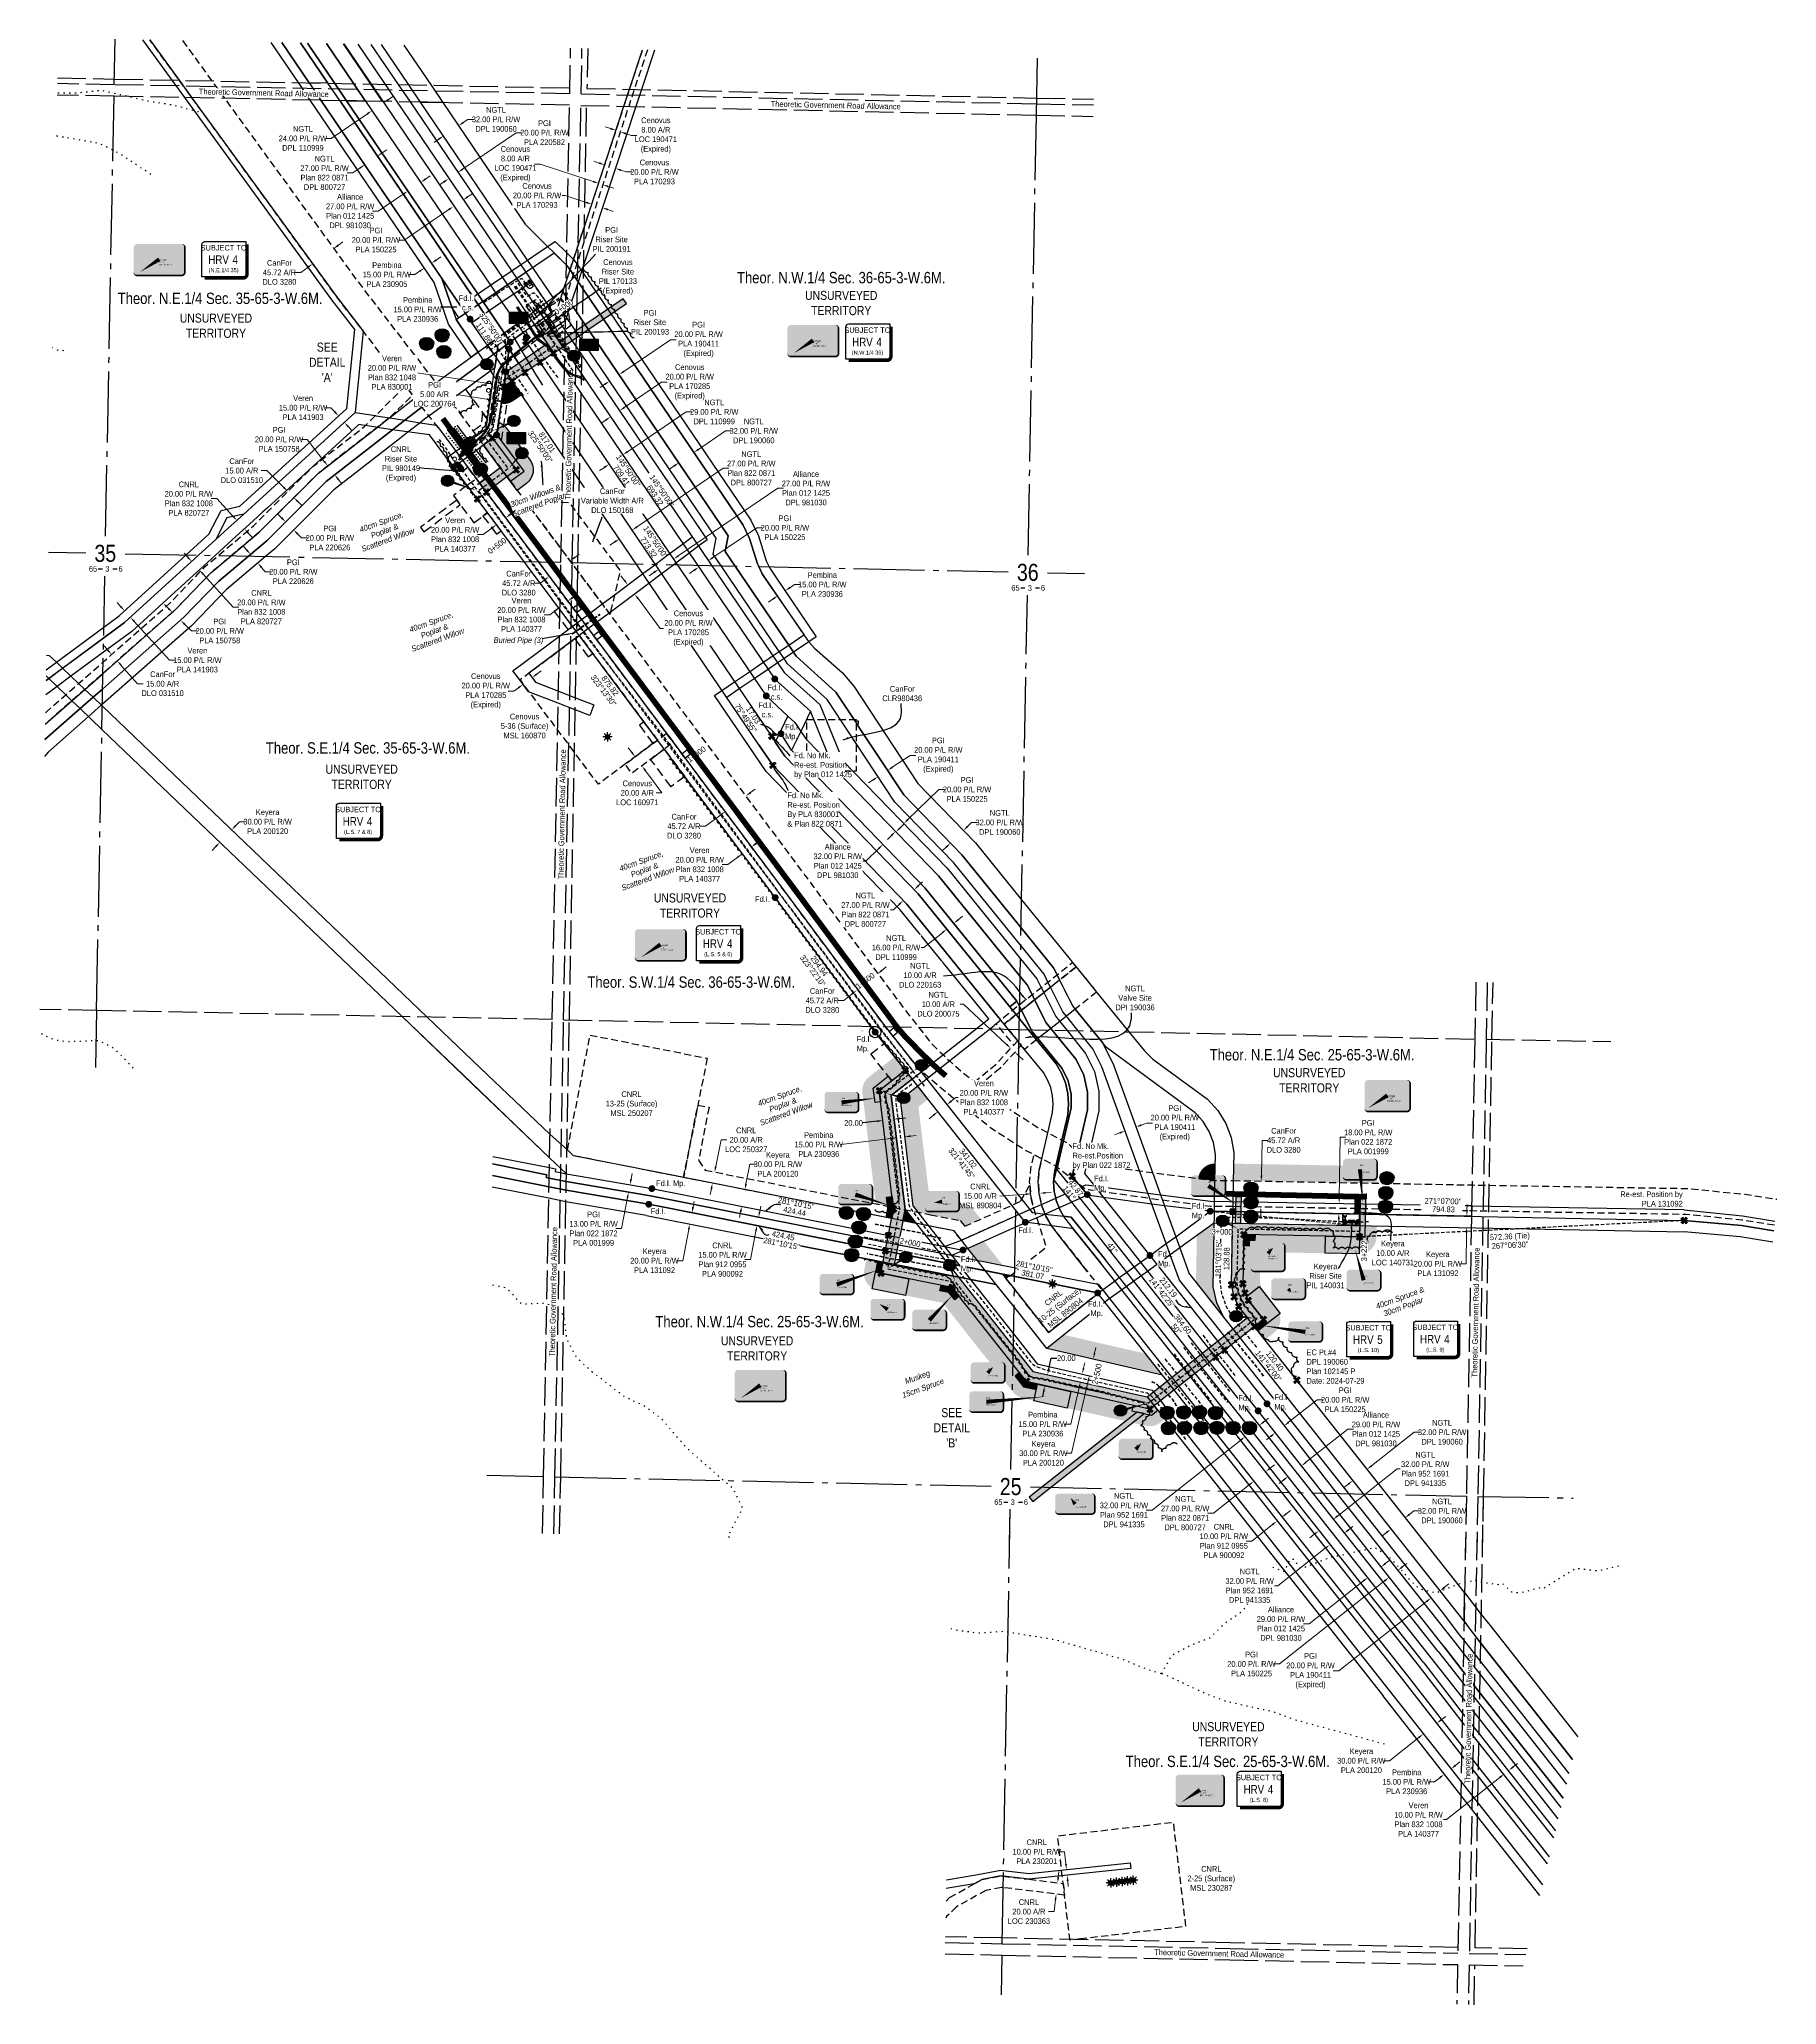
# Model space of a CAD drawing. Extents: x 413456 to 426437, y 6044251 to 6059667.
# Drawn here: x 413456 to 416513, y 6056210 to 6059667 of the extents above; entities that cross this region are included whole.
import ezdxf
from ezdxf.enums import TextEntityAlignment as Align

# ---------------------------------------------------------------- set-up
doc = ezdxf.new("R2018")
doc.units = 0
doc.header["$LTSCALE"] = 5
doc.header["$PDSIZE"] = 0.5
for name, pattern in [('0', [1, 1, 0]), ('foc-ACCESSROAD', [3.75, 2.5, -1.25]), ('foc-QUARTERLINE', [33, 25, -3, 2, -3]), ('foc-TIELINE', [1.875, 1.25, -0.625]), ('foc-TOPO', [1, 0.2, -0.8]), ('foc-TRAV', [1.875, 1.25, -0.625]), ('foc-UNSURVEYED', [12.5, 10, -2.5]), ('foc-WHEELTRACKS', [2, 0.4, -1.6]), ('HIDDEN2', [4.7625, 3.175, -1.5875]), ('UG_PIPE', [1.875, 1.25, -0.625])]:
    doc.linetypes.add(name, pattern=pattern)
doc.layers.get('Defpoints').update_dxf_attribs({"color": 9})
for name, color, linetype in [('10', 1, 'Continuous'), ('35', 37, 'Continuous'), ('40', 2, 'Continuous'), ('9', 3, 'Continuous'), ('AS-FENCE', 48, 'foc-FENCE'), ('AS-OWNER', 7, 'Continuous'), ('AS-PIPE-UG', 44, 'UG_PIPE'), ('AS-ROADS', 254, 'Continuous'), ('AS-SYMBOL', 7, 'Continuous'), ('C-RW', 13, 'Continuous'), ('C-SYMBOL', 7, 'Continuous'), ('CG-NOTES', 7, 'Continuous'), ('CTW', 7, 'Continuous'), ('DETAIL-T', 7, 'Continuous'), ('F-AR', 190, 'foc-ACCESSROAD'), ('F-RW', 190, 'Continuous'), ('F-WS', 190, 'foc-ACCESSROAD'), ('F-WS-S', 8, 'Continuous'), ('L-BD', 7, 'Continuous'), ('L-BD1', 253, 'Continuous'), ('L-MON', 1, 'Continuous'), ('L-MON-T', 1, 'Continuous'), ('L-QSEC', 8, 'foc-QUARTERLINE'), ('L-ROAD-T', 7, 'Continuous'), ('L-SECLBL', 7, 'Continuous'), ('L-TIE', 7, 'foc-TIELINE'), ('L-UNS-T', 3, 'Continuous'), ('L-USEC', 7, 'foc-UNSURVEYED'), ('oil_and_gas_wells_pt', 7, 'Continuous'), ('P-BUFFER-H 100m', 191, 'Continuous'), ('P-BUFFER-H 30m', 51, 'Continuous'), ('P-CROSSINGS', 250, 'Continuous'), ('P-CROSSINGS_2', 250, 'Continuous'), ('P-ELEVATION', 7, 'Continuous'), ('P-PROPOSED', 10, 'Continuous'), ('P-PROPOSED-H', 21, 'Continuous'), ('P-TEMP-BLOCKS', 250, 'Continuous'), ('P-TEMP-H', 41, 'Continuous'), ('P-TEMP_WORKSPACE', 46, 'Continuous'), ('P-TRAV', 4, 'foc-TRAV'), ('P-TXT', 4, 'Continuous'), ('T-BUSH', 110, '0'), ('T-BUSH-T', 110, 'Continuous'), ('T-EXISTING RTF', 220, 'HIDDEN2'), ('T-GENERAL', 48, 'foc-TOPO'), ('T-SLOPE', 48, 'Continuous'), ('T-TIE', 201, 'foc-TIELINE'), ('T-WATER-P3', 160, 'foc-WHEELTRACKS')]:
    doc.layers.add(name, color=color, linetype=linetype)
for name, color, linetype, lineweight in [('AS-GENERAL', 48, 'Continuous', 18), ('C-RW-T', 13, 'Continuous', 9), ('F-AR-T', 190, 'Continuous', 9), ('F-RW-T', 190, 'Continuous', 9), ('F-WS-T', 190, 'Continuous', 9), ('T-TEXT', 48, 'Continuous', 18), ('T-TIE-T', 201, 'Continuous', 18)]:
    doc.layers.add(name, color=color, linetype=linetype, lineweight=lineweight)
doc.layers.add('AS-PIPE-AG', color=7, linetype='Continuous', true_color=0x7d00fa)
doc.layers.add('P-100m WELL BORE BUFFER', color=7, linetype='Continuous', true_color=0xf5ffd6)
doc.styles.add('175L', font='ARIALN.TTF', dxfattribs={"height": 20})
doc.styles.add('80', font='ARIALN.TTF', dxfattribs={"height": 10})
doc.styles.add('80CG', font='ARIALN.TTF', dxfattribs={"height": 10})
doc.styles.add('80L', font='ARIALN.TTF', dxfattribs={"height": 10})
doc.styles.add('80LS', font='ARIALNI.TTF', dxfattribs={"height": 10})
doc.styles.add('Crossing', font='ARIALN.TTF', dxfattribs={"height": 10})
doc.styles.add('foc-LtypeFont', font='ARIALN.TTF', dxfattribs={"height": 7.35})
doc.styles.add('HRV', font='ARIALN.TTF', dxfattribs={"height": 3})
doc.styles.add('SIMPLEX', font='ARIALN.TTF')
doc.styles.get("Standard").update_dxf_attribs({"font": 'ARIALN.TTF'})
doc.linetypes.add('foc-FENCE', pattern='A,10,-1,["X",foc-LtypeFont,S=0.2,R=0,X=-0.625,Y=-0.75],-1.24', length=12.24)
doc.dimstyles.new('Compass 5 000', dxfattribs={"dimscale": 5, "dimtxt": 9, "dimasz": 2, "dimexe": 0.2, "dimexo": 0.0625, "dimgap": 0.5, "dimtad": 0, "dimtih": 1, "dimtoh": 1, "dimzin": 0, "dimdsep": 46, "dimtxsty": '80CG', "dimcen": 0.1, "dimse1": 1, "dimse2": 1, "dimclrd": 256, "dimclrt": 256, "dimaunit": 1, "dimadec": 4, "dimazin": 0, "dimtfac": 0.06, "dimtofl": 0, "dimtmove": 0, "dimatfit": 1, "dimfxl": 0.2, "dimtolj": 1, "dimtzin": 0, "dimlwd": -1, "dimarcsym": 0})

# ---------------------------------------------------------------- blocks, each defined once
blk = doc.blocks.new('L-SECLBL')
at = {"layer": '9', "color": 7}
for p, q in [((-5.1, -27.8), (-12.3, -27.8)), ((20.7, -27.8), (13.5, -27.8))]:
    blk.add_line(p, q, dxfattribs=at)
at = {"layer": '10', "color": 2, "style": 'SIMPLEX'}
blk.add_attdef('SEC', text='', height=30, dxfattribs=at).set_placement((0, 0), align=Align.MIDDLE)
at = {"layer": '10', "color": 5, "style": '80L'}
blk.add_attdef('TWP', text='', height=9.5, dxfattribs=at).set_placement((-14.4, -27.4), align=Align.MIDDLE_RIGHT)
blk.add_attdef('RGE', text='', height=9.5, dxfattribs=at).set_placement((3.6, -27.4), align=Align.MIDDLE_CENTER)
blk.add_attdef('MER', text='', height=9.5, dxfattribs=at).set_placement((23.2, -27.4), align=Align.MIDDLE_LEFT)
blk = doc.blocks.new('xing2')
h = blk.add_hatch(color=50)
h.dxf.hatch_style = 1
edge = h.paths.add_edge_path()
edge.add_ellipse((0, 0), major_axis=(-12.5, 0), ratio=0.816297, start_angle=0, end_angle=360)
h = blk.add_hatch(color=250)
h.dxf.hatch_style = 1
edge = h.paths.add_edge_path()
edge.add_ellipse((0, -2), major_axis=(-12.5, 0), ratio=0.816297, start_angle=0, end_angle=180)
edge.add_line((12.5, -2), (12.5, 0))
edge.add_ellipse((0, 0), major_axis=(-12.5, 0), ratio=0.816297, start_angle=0, end_angle=180, ccw=False)
edge.add_line((-12.5, 0), (-12.5, -2))
at = {"color": 250}
blk.add_ellipse((0, 0), major_axis=(-12.5, 0), ratio=0.816297, dxfattribs=at)
blk.add_ellipse((0, -2), major_axis=(-12.5, 0), ratio=0.816297, start_param=0, end_param=3.141593, dxfattribs=at)
at = {"color": 250, "style": 'Crossing'}
blk.add_attdef('CROSSING', text='', height=9, dxfattribs=at).set_placement((0.1, 0), align=Align.MIDDLE_CENTER)
at = {"color": 250, "style": 'Crossing', "flags": 1}
for tag, p in [('DESCRIPTION', (0.1, -25.8)), ('OWNER', (0.1, -12.5)), ('LOCATION', (0.1, -39.3)), ('DWG_REF', (0.1, -52.8))]:
    blk.add_attdef(tag, text='', height=9, dxfattribs=at).set_placement(p, align=Align.MIDDLE_CENTER)
blk = doc.blocks.new('Temp_Area_Small_Pink')
at = {"true_color": 0xff8aff}
h = blk.add_hatch(color=211, dxfattribs=at)
h.dxf.hatch_style = 1
h.paths.add_polyline_path([(-16.8, -9.4), (16.3, -9.4), (16.3, 9.1), (-16.8, 9.1)])
at = {"color": 250}
for points in [[(-17, -9.6), (16.5, -9.6), (16.5, 9.3), (-17, 9.3)], [(-16.9, -9.5), (16.4, -9.5), (16.4, 9.2), (-16.9, 9.2)]]:
    blk.add_lwpolyline(points, close=True, dxfattribs=at)
at = {"color": 250, "style": '80L'}
blk.add_attdef('TEMPORARY', text='', height=9, dxfattribs=at).set_placement((0, -0.1), align=Align.MIDDLE_CENTER)
blk = doc.blocks.new('HRV')
blk.add_lwpolyline([(-35.1, 31.6), (37.2, 31.6), (37.2, -25.5, -0.414214), (32.2, -30.5), (-40.1, -30.5), (-40.1, 26.6, -0.414214)], format="xyb", close=True)
at = {"const_width": 5, "flags": 128}
blk.add_lwpolyline([(-35.1, -33), (32.2, -33, 0.414214), (39.7, -25.5), (39.7, 26.6)], format="xyb", dxfattribs=at)
at = {"style": '80L'}
blk.add_text('SUBJECT TO', height=9.5, dxfattribs=at).set_placement((-2, 13.1), align=Align.BOTTOM_CENTER)
blk.add_attdef('(N.W.1/4 00)', text='', height=7.12, dxfattribs=at).set_placement((-2, -24.4), align=Align.BOTTOM_CENTER)
at = {"layer": 'CTW', "color": 3, "style": 'HRV'}
blk.add_text('HRV', height=15, dxfattribs=at).set_placement((-10.9, -0.2), align=Align.MIDDLE_CENTER)
blk.add_attdef('0', text='', height=15, dxfattribs=at).set_placement((18.3, -0.2), align=Align.MIDDLE_CENTER)
blk = doc.blocks.new('*U68')
at = {"true_color": 0xff8aff}
h = blk.add_hatch(color=211, dxfattribs=at)
edge = h.paths.add_edge_path()
edge.add_line((-24, -18.5), (24, -18.5))
edge.add_arc((24, -12.5), 6, 270, 360)
edge.add_line((30, -12.5), (30, 12.5))
edge.add_arc((24, 12.5), 6, 0, 90)
edge.add_line((24, 18.5), (-24, 18.5))
edge.add_arc((-24, 12.5), 6, 90, 180)
edge.add_line((-30, 12.5), (-30, -12.5))
edge.add_arc((-24, -12.5), 6, 180, 270)
at = {"color": 250, "flags": 128}
blk.add_lwpolyline([(-24, -18.5, 3, 3, 0), (24, -18.5, 3, 3, 0.414214), (30, -12.5, 3, 3, 0), (30, 12.5, 3, 0, 0.414214), (24, 18.5, 0, 0, 0), (-24, 18.5, 0, 0, 0.414214), (-30, 12.5, 0, 0, 0), (-30, -12.5, 0, 3, 0.414214)], format="xyseb", close=True, dxfattribs=at)
at = {"flags": 128}
blk.add_lwpolyline([(106.5, 9.4, 0, 7.5, 0), (0, 0, 0, 0, 0)], format="xyseb", dxfattribs=at)
at = {"color": 250, "lineweight": 30, "flags": 104}
blk.add_attdef('TEMP_AREA_W1', text='', height=12, dxfattribs=at).set_placement((0, 8.3), align=Align.MIDDLE_CENTER)
blk.add_attdef('ENTER_TEXT', text='', height=9, dxfattribs=at).set_placement((0, -3.8), align=Align.TOP_CENTER)
blk = doc.blocks.new('*U69')
at = {"true_color": 0xff8aff}
h = blk.add_hatch(color=211, dxfattribs=at)
edge = h.paths.add_edge_path()
edge.add_line((-24, -18.5), (24, -18.5))
edge.add_arc((24, -12.5), 6, 270, 360)
edge.add_line((30, -12.5), (30, 12.5))
edge.add_arc((24, 12.5), 6, 0, 90)
edge.add_line((24, 18.5), (-24, 18.5))
edge.add_arc((-24, 12.5), 6, 90, 180)
edge.add_line((-30, 12.5), (-30, -12.5))
edge.add_arc((-24, -12.5), 6, 180, 270)
at = {"flags": 128}
blk.add_lwpolyline([(-15.3, 54.7, 0, 7.5, 0), (0, 0, 0, 0, 0)], format="xyseb", dxfattribs=at)
at = {"color": 250, "flags": 128}
blk.add_lwpolyline([(-24, -18.5, 3, 3, 0), (24, -18.5, 3, 3, 0.414214), (30, -12.5, 3, 3, 0), (30, 12.5, 3, 0, 0.414214), (24, 18.5, 0, 0, 0), (-24, 18.5, 0, 0, 0.414214), (-30, 12.5, 0, 0, 0), (-30, -12.5, 0, 3, 0.414214)], format="xyseb", close=True, dxfattribs=at)
at = {"color": 250, "lineweight": 30, "flags": 104}
blk.add_attdef('TEMP_AREA_W1', text='', height=12, dxfattribs=at).set_placement((0, 8.3), align=Align.MIDDLE_CENTER)
blk.add_attdef('ENTER_TEXT', text='', height=9, dxfattribs=at).set_placement((0, -3.8), align=Align.TOP_CENTER)
blk = doc.blocks.new('*U70')
at = {"true_color": 0xff8aff}
h = blk.add_hatch(color=211, dxfattribs=at)
edge = h.paths.add_edge_path()
edge.add_line((-24, -17.7), (24, -17.7))
edge.add_arc((24, -11.7), 6, 270, 360)
edge.add_line((30, -11.7), (30, 12.5))
edge.add_arc((24, 12.5), 6, 0, 90)
edge.add_line((24, 18.5), (-24, 18.5))
edge.add_arc((-24, 12.5), 6, 90, 180)
edge.add_line((-30, 12.5), (-30, -11.7))
edge.add_arc((-24, -11.7), 6, 180, 270)
at = {"color": 250, "flags": 128}
blk.add_lwpolyline([(-24, -17.7, 3, 3, 0), (24, -17.7, 3, 3, 0.414214), (30, -11.7, 3, 3, 0), (30, 12.5, 3, 0, 0.414214), (24, 18.5, 0, 0, 0), (-24, 18.5, 0, 0, 0.414214), (-30, 12.5, 0, 0, 0), (-30, -11.7, 0, 3, 0.414214)], format="xyseb", close=True, dxfattribs=at)
at = {"flags": 128}
blk.add_lwpolyline([(61.1, -19.6, 0, 7.5, 0), (0, 0, 0, 0, 0)], format="xyseb", dxfattribs=at)
at = {"color": 250, "lineweight": 30, "flags": 104}
blk.add_attdef('TEMP_AREA_W1', text='', height=12, dxfattribs=at).set_placement((0, 8.3), align=Align.MIDDLE_CENTER)
blk.add_attdef('ENTER_TEXT', text='', height=9, dxfattribs=at).set_placement((0, -3.8), align=Align.TOP_CENTER)
blk = doc.blocks.new('*U71')
at = {"true_color": 0xff8aff}
h = blk.add_hatch(color=211, dxfattribs=at)
edge = h.paths.add_edge_path()
edge.add_line((-24, -17.7), (24, -17.7))
edge.add_arc((24, -11.7), 6, 270, 360)
edge.add_line((30, -11.7), (30, 12.5))
edge.add_arc((24, 12.5), 6, 0, 90)
edge.add_line((24, 18.5), (-24, 18.5))
edge.add_arc((-24, 12.5), 6, 90, 180)
edge.add_line((-30, 12.5), (-30, -11.7))
edge.add_arc((-24, -11.7), 6, 180, 270)
at = {"color": 250, "flags": 128}
blk.add_lwpolyline([(-24, -17.7, 3, 3, 0), (24, -17.7, 3, 3, 0.414214), (30, -11.7, 3, 3, 0), (30, 12.5, 3, 0, 0.414214), (24, 18.5, 0, 0, 0), (-24, 18.5, 0, 0, 0.414214), (-30, 12.5, 0, 0, 0), (-30, -11.7, 0, 3, 0.414214)], format="xyseb", close=True, dxfattribs=at)
at = {"flags": 128}
blk.add_lwpolyline([(-14.1, -2.3, 0, 7.5, 0), (0, 0, 0, 0, 0)], format="xyseb", dxfattribs=at)
at = {"color": 250, "lineweight": 30, "flags": 104}
blk.add_attdef('TEMP_AREA_W1', text='', height=12, dxfattribs=at).set_placement((0, 8.3), align=Align.MIDDLE_CENTER)
blk.add_attdef('ENTER_TEXT', text='', height=9, dxfattribs=at).set_placement((0, -3.8), align=Align.TOP_CENTER)
blk = doc.blocks.new('*U310')
at = {"true_color": 0xff8aff}
h = blk.add_hatch(color=211, dxfattribs=at)
edge = h.paths.add_edge_path()
edge.add_line((-24, -17.7), (24, -17.7))
edge.add_arc((24, -11.7), 6, 270, 360)
edge.add_line((30, -11.7), (30, 12.5))
edge.add_arc((24, 12.5), 6, 0, 90)
edge.add_line((24, 18.5), (-24, 18.5))
edge.add_arc((-24, 12.5), 6, 90, 180)
edge.add_line((-30, 12.5), (-30, -11.7))
edge.add_arc((-24, -11.7), 6, 180, 270)
at = {"flags": 128}
blk.add_lwpolyline([(41.6, 45.2, 0, 7.5, 0), (0, 0, 0, 0, 0)], format="xyseb", dxfattribs=at)
at = {"color": 250, "flags": 128}
blk.add_lwpolyline([(-24, -17.7, 3, 3, 0), (24, -17.7, 3, 3, 0.414214), (30, -11.7, 3, 3, 0), (30, 12.5, 3, 0, 0.414214), (24, 18.5, 0, 0, 0), (-24, 18.5, 0, 0, 0.414214), (-30, 12.5, 0, 0, 0), (-30, -11.7, 0, 3, 0.414214)], format="xyseb", close=True, dxfattribs=at)
at = {"color": 250, "lineweight": 30, "flags": 104}
blk.add_attdef('TEMP_AREA_W1', text='', height=12, dxfattribs=at).set_placement((0, 8.3), align=Align.MIDDLE_CENTER)
blk.add_attdef('ENTER_TEXT', text='', height=9, dxfattribs=at).set_placement((0, -3.8), align=Align.TOP_CENTER)
blk = doc.blocks.new('*U73')
at = {"true_color": 0xff8aff}
h = blk.add_hatch(color=211, dxfattribs=at)
edge = h.paths.add_edge_path()
edge.add_line((-24, -17.7), (24, -17.7))
edge.add_arc((24, -11.7), 6, 270, 360)
edge.add_line((30, -11.7), (30, 12.5))
edge.add_arc((24, 12.5), 6, 0, 90)
edge.add_line((24, 18.5), (-24, 18.5))
edge.add_arc((-24, 12.5), 6, 90, 180)
edge.add_line((-30, 12.5), (-30, -11.7))
edge.add_arc((-24, -11.7), 6, 180, 270)
at = {"color": 250, "flags": 128}
blk.add_lwpolyline([(-24, -17.7, 3, 3, 0), (24, -17.7, 3, 3, 0.414214), (30, -11.7, 3, 3, 0), (30, 12.5, 3, 0, 0.414214), (24, 18.5, 0, 0, 0), (-24, 18.5, 0, 0, 0.414214), (-30, 12.5, 0, 0, 0), (-30, -11.7, 0, 3, 0.414214)], format="xyseb", close=True, dxfattribs=at)
at = {"flags": 128}
blk.add_lwpolyline([(74.4, 26.1, 0, 7.5, 0), (0, 0, 0, 0, 0)], format="xyseb", dxfattribs=at)
at = {"color": 250, "lineweight": 30, "flags": 104}
blk.add_attdef('TEMP_AREA_W1', text='', height=12, dxfattribs=at).set_placement((0, 8.3), align=Align.MIDDLE_CENTER)
blk.add_attdef('ENTER_TEXT', text='', height=9, dxfattribs=at).set_placement((0, -3.8), align=Align.TOP_CENTER)
blk = doc.blocks.new('*U72')
at = {"true_color": 0xff8aff}
h = blk.add_hatch(color=211, dxfattribs=at)
edge = h.paths.add_edge_path()
edge.add_line((-24, -17.7), (24, -17.7))
edge.add_arc((24, -11.7), 6, 270, 360)
edge.add_line((30, -11.7), (30, 12.5))
edge.add_arc((24, 12.5), 6, 0, 90)
edge.add_line((24, 18.5), (-24, 18.5))
edge.add_arc((-24, 12.5), 6, 90, 180)
edge.add_line((-30, 12.5), (-30, -11.7))
edge.add_arc((-24, -11.7), 6, 180, 270)
at = {"color": 250, "flags": 128}
blk.add_lwpolyline([(-24, -17.7, 3, 3, 0), (24, -17.7, 3, 3, 0.414214), (30, -11.7, 3, 3, 0), (30, 12.5, 3, 0, 0.414214), (24, 18.5, 0, 0, 0), (-24, 18.5, 0, 0, 0.414214), (-30, 12.5, 0, 0, 0), (-30, -11.7, 0, 3, 0.414214)], format="xyseb", close=True, dxfattribs=at)
at = {"flags": 128}
blk.add_lwpolyline([(9.5, 10.5, 0, 7.5, 0), (0, 0, 0, 0, 0)], format="xyseb", dxfattribs=at)
at = {"color": 250, "lineweight": 30, "flags": 104}
blk.add_attdef('TEMP_AREA_W1', text='', height=12, dxfattribs=at).set_placement((0, 8.3), align=Align.MIDDLE_CENTER)
blk.add_attdef('ENTER_TEXT', text='', height=9, dxfattribs=at).set_placement((0, -3.8), align=Align.TOP_CENTER)
blk = doc.blocks.new('*U252')
at = {"true_color": 0xff8aff}
h = blk.add_hatch(color=211, dxfattribs=at)
edge = h.paths.add_edge_path()
edge.add_line((-24, -17.7), (24, -17.7))
edge.add_arc((24, -11.7), 6, 270, 360)
edge.add_line((30, -11.7), (30, 12.5))
edge.add_arc((24, 12.5), 6, 0, 90)
edge.add_line((24, 18.5), (-24, 18.5))
edge.add_arc((-24, 12.5), 6, 90, 180)
edge.add_line((-30, 12.5), (-30, -11.7))
edge.add_arc((-24, -11.7), 6, 180, 270)
at = {"flags": 128}
blk.add_lwpolyline([(-78.1, 11.6, 0, 7.5, 0), (0, 0, 0, 0, 0)], format="xyseb", dxfattribs=at)
at = {"color": 250, "flags": 128}
blk.add_lwpolyline([(-24, -17.7, 3, 3, 0), (24, -17.7, 3, 3, 0.414214), (30, -11.7, 3, 3, 0), (30, 12.5, 3, 0, 0.414214), (24, 18.5, 0, 0, 0), (-24, 18.5, 0, 0, 0.414214), (-30, 12.5, 0, 0, 0), (-30, -11.7, 0, 3, 0.414214)], format="xyseb", close=True, dxfattribs=at)
at = {"color": 250, "lineweight": 30, "flags": 104}
blk.add_attdef('TEMP_AREA_W1', text='', height=12, dxfattribs=at).set_placement((0, 8.3), align=Align.MIDDLE_CENTER)
blk.add_attdef('ENTER_TEXT', text='', height=9, dxfattribs=at).set_placement((0, -3.8), align=Align.TOP_CENTER)
blk = doc.blocks.new('*U293')
at = {"true_color": 0xff8aff}
h = blk.add_hatch(color=211, dxfattribs=at)
edge = h.paths.add_edge_path()
edge.add_line((-24, -31.5), (24, -31.5))
edge.add_arc((24, -25.5), 6, 270, 360)
edge.add_line((30, -25.5), (30, 12.5))
edge.add_arc((24, 12.5), 6, 0, 90)
edge.add_line((24, 18.5), (-24, 18.5))
edge.add_arc((-24, 12.5), 6, 90, 180)
edge.add_line((-30, 12.5), (-30, -25.5))
edge.add_arc((-24, -25.5), 6, 180, 270)
at = {"color": 250, "flags": 128}
blk.add_lwpolyline([(-24, -31.5, 3, 3, 0), (24, -31.5, 3, 3, 0.414214), (30, -25.5, 3, 3, 0), (30, 12.5, 3, 0, 0.414214), (24, 18.5, 0, 0, 0), (-24, 18.5, 0, 0, 0.414214), (-30, 12.5, 0, 0, 0), (-30, -25.5, 0, 3, 0.414214)], format="xyseb", close=True, dxfattribs=at)
at = {"flags": 128}
blk.add_lwpolyline([(9.5, 10.5, 0, 7.5, 0), (0, 0, 0, 0, 0)], format="xyseb", dxfattribs=at)
at = {"color": 250, "lineweight": 30, "flags": 104}
blk.add_attdef('TEMP_AREA_W1', text='', height=12, dxfattribs=at).set_placement((0, 8.3), align=Align.MIDDLE_CENTER)
blk.add_attdef('ENTER_TEXT', text='', height=9, dxfattribs=at).set_placement((0, -3.8), align=Align.TOP_CENTER)
blk = doc.blocks.new('*U75')
at = {"true_color": 0xff8aff}
h = blk.add_hatch(color=211, dxfattribs=at)
edge = h.paths.add_edge_path()
edge.add_line((-24, -17.7), (24, -17.7))
edge.add_arc((24, -11.7), 6, 270, 360)
edge.add_line((30, -11.7), (30, 12.5))
edge.add_arc((24, 12.5), 6, 0, 90)
edge.add_line((24, 18.5), (-24, 18.5))
edge.add_arc((-24, 12.5), 6, 90, 180)
edge.add_line((-30, 12.5), (-30, -11.7))
edge.add_arc((-24, -11.7), 6, 180, 270)
at = {"color": 250, "flags": 128}
blk.add_lwpolyline([(-24, -17.7, 3, 3, 0), (24, -17.7, 3, 3, 0.414214), (30, -11.7, 3, 3, 0), (30, 12.5, 3, 0, 0.414214), (24, 18.5, 0, 0, 0), (-24, 18.5, 0, 0, 0.414214), (-30, 12.5, 0, 0, 0), (-30, -11.7, 0, 3, 0.414214)], format="xyseb", close=True, dxfattribs=at)
at = {"flags": 128}
blk.add_lwpolyline([(61.9, 7.8, 0, 7.5, 0), (0, 0, 0, 0, 0)], format="xyseb", dxfattribs=at)
at = {"color": 250, "lineweight": 30, "flags": 104}
blk.add_attdef('TEMP_AREA_W1', text='', height=12, dxfattribs=at).set_placement((0, 8.3), align=Align.MIDDLE_CENTER)
blk.add_attdef('ENTER_TEXT', text='', height=9, dxfattribs=at).set_placement((0, -3.8), align=Align.TOP_CENTER)
blk = doc.blocks.new('*U79')
at = {"true_color": 0xff8aff}
h = blk.add_hatch(color=211, dxfattribs=at)
edge = h.paths.add_edge_path()
edge.add_line((-24, -18.5), (24, -18.5))
edge.add_arc((24, -12.5), 6, 270, 360)
edge.add_line((30, -12.5), (30, 12.5))
edge.add_arc((24, 12.5), 6, 0, 90)
edge.add_line((24, 18.5), (-24, 18.5))
edge.add_arc((-24, 12.5), 6, 90, 180)
edge.add_line((-30, 12.5), (-30, -12.5))
edge.add_arc((-24, -12.5), 6, 180, 270)
at = {"color": 250, "flags": 128}
blk.add_lwpolyline([(-24, -18.5, 3, 3, 0), (24, -18.5, 3, 3, 0.414214), (30, -12.5, 3, 3, 0), (30, 12.5, 3, 0, 0.414214), (24, 18.5, 0, 0, 0), (-24, 18.5, 0, 0, 0.414214), (-30, 12.5, 0, 0, 0), (-30, -12.5, 0, 3, 0.414214)], format="xyseb", close=True, dxfattribs=at)
at = {"flags": 128}
blk.add_lwpolyline([(5.1, -6, 0, 7.5, 0), (0, 0, 0, 0, 0)], format="xyseb", dxfattribs=at)
at = {"color": 250, "lineweight": 30, "flags": 104}
blk.add_attdef('TEMP_AREA_W1', text='', height=12, dxfattribs=at).set_placement((0, 8.3), align=Align.MIDDLE_CENTER)
blk.add_attdef('ENTER_TEXT', text='', height=9, dxfattribs=at).set_placement((0, -3.8), align=Align.TOP_CENTER)
blk = doc.blocks.new('*U80')
at = {"true_color": 0xff8aff}
h = blk.add_hatch(color=211, dxfattribs=at)
edge = h.paths.add_edge_path()
edge.add_line((-24, -18.5), (24, -18.5))
edge.add_arc((24, -12.5), 6, 270, 360)
edge.add_line((30, -12.5), (30, 12.5))
edge.add_arc((24, 12.5), 6, 0, 90)
edge.add_line((24, 18.5), (-24, 18.5))
edge.add_arc((-24, 12.5), 6, 90, 180)
edge.add_line((-30, 12.5), (-30, -12.5))
edge.add_arc((-24, -12.5), 6, 180, 270)
at = {"color": 250, "flags": 128}
blk.add_lwpolyline([(-24, -18.5, 3, 3, 0), (24, -18.5, 3, 3, 0.414214), (30, -12.5, 3, 3, 0), (30, 12.5, 3, 0, 0.414214), (24, 18.5, 0, 0, 0), (-24, 18.5, 0, 0, 0.414214), (-30, 12.5, 0, 0, 0), (-30, -12.5, 0, 3, 0.414214)], format="xyseb", close=True, dxfattribs=at)
at = {"flags": 128}
blk.add_lwpolyline([(-14.5, 9.7, 0, 7.5, 0), (0, 0, 0, 0, 0)], format="xyseb", dxfattribs=at)
at = {"color": 250, "lineweight": 30, "flags": 104}
blk.add_attdef('TEMP_AREA_W1', text='', height=12, dxfattribs=at).set_placement((0, 8.3), align=Align.MIDDLE_CENTER)
blk.add_attdef('ENTER_TEXT', text='', height=9, dxfattribs=at).set_placement((0, -3.8), align=Align.TOP_CENTER)
blk = doc.blocks.new('*U81')
at = {"true_color": 0xff8aff}
h = blk.add_hatch(color=211, dxfattribs=at)
edge = h.paths.add_edge_path()
edge.add_line((-29, -17.7), (29, -17.7))
edge.add_arc((29, -11.7), 6, 270, 360)
edge.add_line((35, -11.7), (35, 12.5))
edge.add_arc((29, 12.5), 6, 0, 90)
edge.add_line((29, 18.5), (-29, 18.5))
edge.add_arc((-29, 12.5), 6, 90, 180)
edge.add_line((-35, 12.5), (-35, -11.7))
edge.add_arc((-29, -11.7), 6, 180, 270)
at = {"color": 250, "flags": 128}
blk.add_lwpolyline([(-29, -17.7, 3, 3, 0), (29, -17.7, 3, 3, 0.414214), (35, -11.7, 3, 3, 0), (35, 12.5, 3, 0, 0.414214), (29, 18.5, 0, 0, 0), (-29, 18.5, 0, 0, 0.414214), (-35, 12.5, 0, 0, 0), (-35, -11.7, 0, 3, 0.414214)], format="xyseb", close=True, dxfattribs=at)
at = {"flags": 128}
blk.add_lwpolyline([(-7.5, 10.4, 0, 7.5, 0), (0, 0, 0, 0, 0)], format="xyseb", dxfattribs=at)
at = {"color": 250, "lineweight": 30, "flags": 104}
blk.add_attdef('TEMP_AREA_W1', text='', height=12, dxfattribs=at).set_placement((0, 8.3), align=Align.MIDDLE_CENTER)
blk.add_attdef('ENTER_TEXT', text='', height=9, dxfattribs=at).set_placement((0, -3.8), align=Align.TOP_CENTER)
blk = doc.blocks.new('*D88')
at = {"layer": 'C-RW-T', "transparency": 16777216}
for p, q in [((414284.8, 6058831), (414292.8, 6058837)), ((414237.4, 6058795.6), (414227.4, 6058795.6)), ((414252.7, 6058807.1), (414237.4, 6058795.6))]:
    blk.add_line(p, q, dxfattribs=at)
for points in [[(414251.7, 6058808.4), (414253.7, 6058805.7), (414260.7, 6058813.1)], [(414283.8, 6058832.4), (414285.8, 6058829.7), (414276.8, 6058825)]]:
    blk.add_solid(points, dxfattribs=at)
at = {"layer": 'Defpoints', "color": 0, "transparency": 16777216}
for p in [(414229.1, 6058855.4), (414245.1, 6058867.4), (414260.7, 6058813.1)]:
    blk.add_point(p, dxfattribs=at)
at = {"layer": 'C-RW-T', "transparency": 16777216, "insert": (414187.9, 6058795.6), "char_height": 10, "attachment_point": 5, "style": '80CG'}
blk.add_mtext('\\A1;Veren\\P20.00 P/L R/W\\PPlan 832 1008\\PPLA 140377', dxfattribs=at)
blk = doc.blocks.new('*D89')
at = {"layer": 'C-RW-T', "transparency": 16777216}
for p, q in [((413969.5, 6059018.7), (413959.5, 6059018.7)), ((413976.2, 6059011.3), (413969.5, 6059018.7)), ((413999.8, 6058985.4), (414006.5, 6058978))]:
    blk.add_line(p, q, dxfattribs=at)
for points in [[(413977.5, 6059012.4), (413975, 6059010.1), (413983, 6059003.9)], [(414001, 6058986.5), (413998.6, 6058984.3), (413993.1, 6058992.8)]]:
    blk.add_solid(points, dxfattribs=at)
at = {"layer": 'Defpoints', "color": 0, "transparency": 16777216}
for p in [(413983, 6059003.9), (413962.1, 6058984.9), (413972.2, 6058973.8)]:
    blk.add_point(p, dxfattribs=at)
at = {"layer": 'C-RW-T', "transparency": 16777216, "insert": (413920.4, 6059018.7), "char_height": 10, "attachment_point": 5, "style": '80CG'}
blk.add_mtext('\\A1;Veren\\P15.00 P/L R/W\\PPLA 141903', dxfattribs=at)
blk = doc.blocks.new('*D90')
at = {"layer": 'C-RW-T', "transparency": 16777216}
for p, q in [((414394.3, 6058684.4), (414402.3, 6058690.4)), ((414354.3, 6058654.5), (414344.3, 6058654.5)), ((414362.3, 6058660.5), (414354.3, 6058654.5))]:
    blk.add_line(p, q, dxfattribs=at)
for points in [[(414393.3, 6058685.8), (414395.3, 6058683.1), (414386.3, 6058678.5)], [(414361.3, 6058661.8), (414363.3, 6058659.2), (414370.3, 6058666.5)]]:
    blk.add_solid(points, dxfattribs=at)
at = {"layer": 'Defpoints', "color": 0, "transparency": 16777216}
for p in [(414309.4, 6058748), (414325.4, 6058760), (414370.3, 6058666.5)]:
    blk.add_point(p, dxfattribs=at)
at = {"layer": 'C-RW-T', "transparency": 16777216, "insert": (414304.7, 6058654.5), "char_height": 10, "attachment_point": 5, "style": '80CG'}
blk.add_mtext('\\A1;Veren\\P20.00 P/L R/W\\PPlan 832 1008\\PPLA 140377', dxfattribs=at)
blk = doc.blocks.new('*D91')
at = {"layer": 'C-RW-T', "transparency": 16777216}
for p, q in [((413599.8, 6058668.7), (413593.1, 6058676.1)), ((413623.4, 6058642.8), (413685.3, 6058574.7)), ((413685.3, 6058574.7), (413695.3, 6058574.7))]:
    blk.add_line(p, q, dxfattribs=at)
for points in [[(413601, 6058669.8), (413598.6, 6058667.6), (413606.5, 6058661.3)], [(413624.6, 6058643.9), (413622.1, 6058641.7), (413616.6, 6058650.2)]]:
    blk.add_solid(points, dxfattribs=at)
at = {"layer": 'Defpoints', "color": 0, "transparency": 16777216}
for p in [(413603.1, 6058658.2), (413613.2, 6058647.1), (413616.6, 6058650.2)]:
    blk.add_point(p, dxfattribs=at)
at = {"layer": 'C-RW-T', "transparency": 16777216, "insert": (413734.4, 6058574.7), "char_height": 10, "attachment_point": 5, "style": '80CG'}
blk.add_mtext('\\A1;Veren\\P15.00 P/L R/W\\PPLA 141903', dxfattribs=at)
blk = doc.blocks.new('*D92')
at = {"layer": 'C-RW-T', "transparency": 16777216}
for p, q in [((414685.4, 6058228.2), (414667.7, 6058215.1)), ((414717.4, 6058252.2), (414725.4, 6058258.2)), ((414667.7, 6058215.1), (414657.7, 6058215.1))]:
    blk.add_line(p, q, dxfattribs=at)
for points in [[(414684.4, 6058229.6), (414686.4, 6058226.9), (414693.4, 6058234.2)], [(414716.4, 6058253.5), (414718.4, 6058250.8), (414709.4, 6058246.2)]]:
    blk.add_solid(points, dxfattribs=at)
at = {"layer": 'Defpoints', "color": 0, "transparency": 16777216}
for p in [(414672.4, 6058262.3), (414688.4, 6058274.3), (414693.4, 6058234.2)]:
    blk.add_point(p, dxfattribs=at)
at = {"layer": 'C-RW-T', "transparency": 16777216, "insert": (414618.2, 6058215.1), "char_height": 10, "attachment_point": 5, "style": '80CG'}
blk.add_mtext('\\A1;Veren\\P20.00 P/L R/W\\PPlan 832 1008\\PPLA 140377', dxfattribs=at)
blk = doc.blocks.new('*D93')
at = {"layer": 'C-RW-T', "transparency": 16777216}
for p, q in [((415061, 6057799), (415068.9, 6057805.2)), ((415068.9, 6057805.2), (415078.9, 6057805.2)), ((415029.7, 6057774.3), (415021.8, 6057768.1))]:
    blk.add_line(p, q, dxfattribs=at)
for points in [[(415028.6, 6057775.6), (415030.7, 6057773), (415037.5, 6057780.5)], [(415060, 6057800.4), (415062.1, 6057797.7), (415053.2, 6057792.8)]]:
    blk.add_solid(points, dxfattribs=at)
at = {"layer": 'Defpoints', "color": 0, "transparency": 16777216}
for p in [(415037.5, 6057780.5), (415047, 6057768.5)]:
    blk.add_point(p, dxfattribs=at)
at = {"layer": 'C-RW-T', "transparency": 16777216, "insert": (415118.4, 6057805.2), "char_height": 10, "attachment_point": 5, "style": '80CG', "bg_fill": 3, "box_fill_scale": 1.1, "bg_fill_color": 256, "bg_fill_true_color": 13158600, "bg_fill_transparency": 0}
blk.add_mtext('\\A1;Veren\\P20.00 P/L R/W\\PPlan 832 1008 \\PPLA 140377', dxfattribs=at)
at = {"layer": 'Defpoints', "color": 0, "transparency": 16777216}
blk.add_point((415062.6, 6057780.9), dxfattribs=at)
blk = doc.blocks.new('*D96')
at = {"layer": 'C-RW-T', "transparency": 16777216}
for p, q in [((416025.9, 6056609.2), (415932.1, 6056535.2)), ((416049.4, 6056627.8), (416057.3, 6056634)), ((415932.1, 6056535.2), (415922.1, 6056535.2))]:
    blk.add_line(p, q, dxfattribs=at)
for points in [[(416024.8, 6056610.5), (416026.9, 6056607.9), (416033.7, 6056615.4)], [(416048.4, 6056629.1), (416050.5, 6056626.5), (416041.6, 6056621.6)]]:
    blk.add_solid(points, dxfattribs=at)
at = {"layer": 'Defpoints', "color": 0, "transparency": 16777216}
for p in [(415645.7, 6057123.1), (415637.9, 6057116.9), (416041.6, 6056621.6)]:
    blk.add_point(p, dxfattribs=at)
at = {"layer": 'C-RW-T', "transparency": 16777216, "insert": (415883, 6056535.2), "char_height": 10, "attachment_point": 5, "style": '80CG', "bg_fill": 3, "box_fill_scale": 1.1, "bg_fill_color": 256, "bg_fill_true_color": 13158600, "bg_fill_transparency": 0}
blk.add_mtext('\\A1;Veren\\P10.00 P/L R/W\\PPlan 832 1008\\PPLA 140377', dxfattribs=at)
blk = doc.blocks.new('*D97')
at = {"layer": 'C-RW-T', "transparency": 16777216}
for p, q in [((414244, 6059062), (414116.3, 6059080.4)), ((414283.6, 6059056.3), (414293.5, 6059054.8))]:
    blk.add_line(p, q, dxfattribs=at)
for points in [[(414244.2, 6059063.6), (414243.8, 6059060.3), (414253.9, 6059060.6)], [(414283.8, 6059057.9), (414283.3, 6059054.6), (414273.7, 6059057.7)]]:
    blk.add_solid(points, dxfattribs=at)
at = {"layer": 'Defpoints', "color": 0, "transparency": 16777216}
for p in [(414273.7, 6059057.7), (414252.9, 6059053.8), (414272.7, 6059050.9)]:
    blk.add_point(p, dxfattribs=at)
at = {"layer": 'C-RW-T', "transparency": 16777216, "insert": (414076.8, 6059080.4), "char_height": 10, "attachment_point": 5, "style": '80CG', "bg_fill": 3, "box_fill_scale": 1.1, "bg_fill_color": 256, "bg_fill_true_color": 13158600, "bg_fill_transparency": 0}
blk.add_mtext('\\A1;Veren\\P20.00 P/L R/W \\PPlan 832 1048\\PPLA 830001', dxfattribs=at)
blk = doc.blocks.new('*D99')
at = {"layer": 'Defpoints', "color": 0, "transparency": 16777216}
for p in [(414258.8, 6059031.4), (414250.6, 6059010.5), (414255.5, 6059009.7)]:
    blk.add_point(p, dxfattribs=at)
at = {"layer": 'F-AR-T', "transparency": 16777216}
for p, q in [((414244, 6059033.6), (414186, 6059042.4)), ((414268.7, 6059029.9), (414278.6, 6059028.4))]:
    blk.add_line(p, q, dxfattribs=at)
for points in [[(414244.2, 6059035.3), (414243.7, 6059032), (414253.8, 6059032.1)], [(414268.9, 6059031.5), (414268.4, 6059028.2), (414258.8, 6059031.4)]]:
    blk.add_solid(points, dxfattribs=at)
at = {"layer": 'F-AR-T', "transparency": 16777216, "insert": (414151.7, 6059042.4), "char_height": 10, "attachment_point": 5, "style": '80CG', "bg_fill": 3, "box_fill_scale": 1.1, "bg_fill_color": 256, "bg_fill_true_color": 13158600, "bg_fill_transparency": 0}
blk.add_mtext('\\A1;PGI\\P5.00 A/R\\PLOC 200764', dxfattribs=at)
blk = doc.blocks.new('*D100')
at = {"layer": 'Defpoints', "color": 0, "transparency": 16777216}
for p in [(415606.5, 6057658.3), (415664.2, 6057657.3), (415663.4, 6057611.7)]:
    blk.add_point(p, dxfattribs=at)
at = {"layer": 'F-AR-T', "transparency": 16777216}
for p, q in [((415606.7, 6057668.3), (415607.8, 6057730)), ((415607.8, 6057730), (415617.8, 6057730)), ((415605.5, 6057602.8), (415605.3, 6057592.8))]:
    blk.add_line(p, q, dxfattribs=at)
for points in [[(415605, 6057668.3), (415608.3, 6057668.3), (415606.5, 6057658.3)], [(415603.8, 6057602.8), (415607.1, 6057602.7), (415605.6, 6057612.8)]]:
    blk.add_solid(points, dxfattribs=at)
at = {"layer": 'F-AR-T', "transparency": 16777216, "insert": (415645.7, 6057730), "char_height": 10, "attachment_point": 5, "style": '80CG'}
blk.add_mtext('\\A1;CanFor\\P45.72 A/R\\PDLO 3280', dxfattribs=at)
blk = doc.blocks.new('*D101')
at = {"layer": 'Defpoints', "color": 0, "transparency": 16777216}
for p in [(415201.3, 6057643.3), (415216.2, 6057644.3), (415201.8, 6057636)]:
    blk.add_point(p, dxfattribs=at)
at = {"layer": 'F-AR-T', "transparency": 16777216}
for p, q in [((415226.7, 6057637.7), (415236.7, 6057638.4)), ((415191.8, 6057635.3), (415146.2, 6057632.1))]:
    blk.add_line(p, q, dxfattribs=at)
for points in [[(415191.7, 6057636.9), (415191.9, 6057633.6), (415201.8, 6057636)], [(415226.6, 6057639.4), (415226.8, 6057636.1), (415216.8, 6057637)]]:
    blk.add_solid(points, dxfattribs=at)
at = {"layer": 'F-AR-T', "transparency": 16777216, "insert": (415112, 6057632.1), "char_height": 10, "attachment_point": 5, "style": '80CG'}
blk.add_mtext('\\A1;CNRL\\P15.00 A/R\\PMSL 890804', dxfattribs=at)
blk = doc.blocks.new('*D102')
at = {"layer": 'Defpoints', "color": 0, "transparency": 16777216}
for p in [(414894.5, 6057993.9), (415024.9, 6057903.4), (414988.6, 6057874.7)]:
    blk.add_point(p, dxfattribs=at)
at = {"layer": 'F-AR-T', "transparency": 16777216}
for p, q in [((414938.7, 6058028.8), (414946.5, 6058035)), ((414886.6, 6057987.7), (414871.8, 6057976)), ((414871.8, 6057976), (414861.8, 6057976))]:
    blk.add_line(p, q, dxfattribs=at)
for points in [[(414937.6, 6058030.1), (414939.7, 6058027.5), (414930.8, 6058022.6)], [(414885.6, 6057989), (414887.7, 6057986.4), (414894.5, 6057993.9)]]:
    blk.add_solid(points, dxfattribs=at)
at = {"layer": 'F-AR-T', "transparency": 16777216, "insert": (414833.9, 6057976), "char_height": 10, "attachment_point": 5, "style": '80CG'}
blk.add_mtext('\\A1;CanFor\\P45.72 A/R\\PDLO 3280', dxfattribs=at)
blk = doc.blocks.new('*D103')
at = {"layer": 'Defpoints', "color": 0, "transparency": 16777216}
for p in [(413965, 6059311.5), (413928.1, 6059284.6), (413937.4, 6059271.8)]:
    blk.add_point(p, dxfattribs=at)
at = {"layer": 'F-AR-T', "transparency": 16777216}
for p, q in [((413982.5, 6059304.6), (413990.5, 6059310.4)), ((413929.3, 6059265.9), (413916.7, 6059256.7)), ((413916.7, 6059256.7), (413906.7, 6059256.7))]:
    blk.add_line(p, q, dxfattribs=at)
for points in [[(413981.5, 6059305.9), (413983.4, 6059303.2), (413974.4, 6059298.7)], [(413928.3, 6059267.2), (413930.3, 6059264.6), (413937.4, 6059271.8)]]:
    blk.add_solid(points, dxfattribs=at)
at = {"layer": 'F-AR-T', "transparency": 16777216, "insert": (413878.8, 6059256.7), "char_height": 10, "attachment_point": 5, "style": '80CG'}
blk.add_mtext('\\A1;CanFor\\P45.72 A/R\\PDLO 3280', dxfattribs=at)
blk = doc.blocks.new('*D104')
at = {"layer": 'Defpoints', "color": 0, "transparency": 16777216}
for p in [(413914.6, 6058892.3), (413925.2, 6058881.7), (413893.5, 6058871.3)]:
    blk.add_point(p, dxfattribs=at)
at = {"layer": 'F-AR-T', "transparency": 16777216}
for p, q in [((413856.9, 6058908), (413846.9, 6058908)), ((413886.5, 6058878.3), (413856.9, 6058908)), ((413911.2, 6058853.5), (413918.3, 6058846.5))]:
    blk.add_line(p, q, dxfattribs=at)
for points in [[(413887.6, 6058879.5), (413885.3, 6058877.2), (413893.5, 6058871.3)], [(413912.4, 6058854.7), (413910, 6058852.4), (413904.1, 6058860.6)]]:
    blk.add_solid(points, dxfattribs=at)
at = {"layer": 'F-AR-T', "transparency": 16777216, "insert": (413812.6, 6058908), "char_height": 10, "attachment_point": 5, "style": '80CG'}
blk.add_mtext('\\A1;CanFor\\P15.00 A/R\\PDLO 031510', dxfattribs=at)
blk = doc.blocks.new('*D105')
at = {"layer": 'Defpoints', "color": 0, "transparency": 16777216}
for p in [(414440.3, 6059413.4), (414423.2, 6059361.5), (414430.8, 6059359)]:
    blk.add_point(p, dxfattribs=at)
at = {"layer": 'F-AR-T', "transparency": 16777216}
for p, q in [((414337.6, 6059447.3), (414327.6, 6059447.3)), ((414430.8, 6059416.6), (414337.6, 6059447.3)), ((414457.4, 6059407.8), (414466.9, 6059404.7))]:
    blk.add_line(p, q, dxfattribs=at)
for points in [[(414431.3, 6059418.1), (414430.3, 6059415), (414440.3, 6059413.4)], [(414457.9, 6059409.4), (414456.9, 6059406.2), (414447.9, 6059410.9)]]:
    blk.add_solid(points, dxfattribs=at)
at = {"layer": 'F-AR-T', "transparency": 16777216, "insert": (414294, 6059447.3), "char_height": 10, "attachment_point": 5, "style": '80CG'}
blk.add_mtext('\\A1;Cenovus\\P8.00 A/R\\PLOC 190471\\P(Expired)', dxfattribs=at)
blk = doc.blocks.new('*D106')
at = {"layer": 'Defpoints', "color": 0, "transparency": 16777216}
for p in [(414353.7, 6058722), (414406.8, 6058727.4), (414370.2, 6058700.1)]:
    blk.add_point(p, dxfattribs=at)
at = {"layer": 'F-AR-T', "transparency": 16777216}
for p, q in [((414398.4, 6058755.4), (414406.4, 6058761.4)), ((414337.7, 6058710.1), (414327.7, 6058710.1)), ((414345.7, 6058716.1), (414337.7, 6058710.1))]:
    blk.add_line(p, q, dxfattribs=at)
for points in [[(414397.4, 6058756.7), (414399.4, 6058754.1), (414390.3, 6058749.4)], [(414344.7, 6058717.4), (414346.7, 6058714.7), (414353.7, 6058722)]]:
    blk.add_solid(points, dxfattribs=at)
at = {"layer": 'F-AR-T', "transparency": 16777216, "insert": (414299.8, 6058710.1), "char_height": 10, "attachment_point": 5, "style": '80CG'}
blk.add_mtext('\\A1;CanFor\\P45.72 A/R\\PDLO 3280', dxfattribs=at)
blk = doc.blocks.new('*D107')
at = {"layer": 'Defpoints', "color": 0, "transparency": 16777216}
for p in [(413579, 6058580.8), (413593.4, 6058573.5), (413588.9, 6058569.6)]:
    blk.add_point(p, dxfattribs=at)
at = {"layer": 'F-AR-T', "transparency": 16777216}
for p, q in [((413576.9, 6058592.3), (413570.3, 6058599.8)), ((413600, 6058566), (413628.9, 6058533.2)), ((413628.9, 6058533.2), (413638.9, 6058533.2))]:
    blk.add_line(p, q, dxfattribs=at)
for points in [[(413578.2, 6058593.4), (413575.7, 6058591.2), (413583.5, 6058584.8)], [(413601.3, 6058567.1), (413598.8, 6058564.9), (413593.4, 6058573.5)]]:
    blk.add_solid(points, dxfattribs=at)
at = {"layer": 'F-AR-T', "transparency": 16777216, "insert": (413673.2, 6058533.2), "char_height": 10, "attachment_point": 5, "style": '80CG'}
blk.add_mtext('\\A1;CanFor\\P15.00 A/R\\PDLO 031510', dxfattribs=at)
blk = doc.blocks.new('*D108')
at = {"layer": 'Defpoints', "color": 0, "transparency": 16777216}
for p in [(414473.3, 6059513.5), (414478.6, 6059504), (414480.9, 6059511)]:
    blk.add_point(p, dxfattribs=at)
at = {"layer": 'F-AR-T', "transparency": 16777216}
for p, q in [((414461.5, 6059509.7), (414452, 6059512.8)), ((414488.1, 6059500.9), (414497.6, 6059497.8)), ((414497.6, 6059497.8), (414507.6, 6059497.8))]:
    blk.add_line(p, q, dxfattribs=at)
for points in [[(414462, 6059511.3), (414461, 6059508.1), (414471, 6059506.5)], [(414488.6, 6059502.5), (414487.6, 6059499.3), (414478.6, 6059504)]]:
    blk.add_solid(points, dxfattribs=at)
at = {"layer": 'F-AR-T', "transparency": 16777216, "insert": (414541.1, 6059497.8), "char_height": 10, "attachment_point": 5, "style": '80CG'}
blk.add_mtext('\\A1;Cenovus\\P8.00 A/R\\PLOC 190471\\P(Expired)', dxfattribs=at)
blk = doc.blocks.new('*D109')
at = {"layer": 'Defpoints', "color": 0, "transparency": 16777216}
for p in [(414644.9, 6058332.5), (414681.5, 6058359.9), (414663, 6058308.3)]:
    blk.add_point(p, dxfattribs=at)
at = {"layer": 'F-AR-T', "transparency": 16777216}
for p, q in [((414707.6, 6058341.7), (414715.6, 6058347.7)), ((414654.9, 6058302.3), (414628.5, 6058282.6)), ((414628.5, 6058282.6), (414618.5, 6058282.6))]:
    blk.add_line(p, q, dxfattribs=at)
for points in [[(414706.6, 6058343), (414708.6, 6058340.3), (414699.6, 6058335.7)], [(414654, 6058303.7), (414655.9, 6058301), (414663, 6058308.3)]]:
    blk.add_solid(points, dxfattribs=at)
at = {"layer": 'F-AR-T', "transparency": 16777216, "insert": (414590.6, 6058282.6), "char_height": 10, "attachment_point": 5, "style": '80CG'}
blk.add_mtext('\\A1;CanFor\\P45.72 A/R\\PDLO 3280', dxfattribs=at)
blk = doc.blocks.new('*D110')
at = {"layer": 'Defpoints', "color": 0, "transparency": 16777216}
for p in [(415154.2, 6057879.6), (415165.7, 6057891.9), (415161.5, 6057872.8)]:
    blk.add_point(p, dxfattribs=at)
at = {"layer": 'F-AR-T', "transparency": 16777216}
for p, q in [((415082.5, 6057969.4), (415072.5, 6057969.4)), ((415158.3, 6057898.7), (415082.5, 6057969.4)), ((415180.3, 6057878.3), (415187.6, 6057871.5))]:
    blk.add_line(p, q, dxfattribs=at)
for points in [[(415159.5, 6057899.9), (415157.2, 6057897.5), (415165.7, 6057891.9)], [(415181.4, 6057879.5), (415179.1, 6057877.1), (415173, 6057885.1)]]:
    blk.add_solid(points, dxfattribs=at)
at = {"layer": 'F-AR-T', "transparency": 16777216, "insert": (415038.2, 6057969.4), "char_height": 10, "attachment_point": 5, "style": '80CG', "bg_fill": 3, "box_fill_scale": 1.1, "bg_fill_color": 256, "bg_fill_true_color": 13158600, "bg_fill_transparency": 0}
blk.add_mtext('\\A1;NGTL\\P10.00 A/R\\PDLO 200075', dxfattribs=at)
blk = doc.blocks.new('*D114')
at = {"layer": 'Defpoints', "color": 0, "transparency": 16777216}
for p in [(414973.8, 6058193.3), (414976.2, 6058152)]:
    blk.add_point(p, dxfattribs=at)
at = {"layer": 'F-RW-T', "transparency": 16777216}
for p, q in [((415002.8, 6058177.7), (415010, 6058184.7)), ((414959.3, 6058135.6), (414949.3, 6058135.6)), ((414969.1, 6058145), (414959.3, 6058135.6))]:
    blk.add_line(p, q, dxfattribs=at)
for points in [[(415001.7, 6058178.9), (415004, 6058176.5), (414995.6, 6058170.8)], [(414967.9, 6058146.2), (414970.2, 6058143.8), (414976.2, 6058152)]]:
    blk.add_solid(points, dxfattribs=at)
at = {"layer": 'F-RW-T', "transparency": 16777216, "insert": (414909.8, 6058135.6), "char_height": 10, "attachment_point": 5, "style": '80CG', "bg_fill": 3, "box_fill_scale": 1.1, "bg_fill_color": 256, "bg_fill_true_color": 13158600, "bg_fill_transparency": 0}
blk.add_mtext('\\A1;NGTL\\P27.00 P/L R/W\\PPlan 822 0871\\PDPL 800727', dxfattribs=at)
at = {"layer": 'Defpoints', "color": 0, "transparency": 16777216}
blk.add_point((414954.4, 6058174.5), dxfattribs=at)
blk = doc.blocks.new('*D115')
at = {"layer": 'Defpoints', "color": 0, "transparency": 16777216}
for p in [(415588.2, 6057410.8), (415563.1, 6057391), (415792.7, 6057151.5)]:
    blk.add_point(p, dxfattribs=at)
at = {"layer": 'F-RW-T', "transparency": 16777216}
for p, q in [((415800.5, 6057157.7), (415875.1, 6057216.5)), ((415875.1, 6057216.5), (415885.1, 6057216.5)), ((415759.7, 6057125.5), (415751.9, 6057119.3))]:
    blk.add_line(p, q, dxfattribs=at)
for points in [[(415799.5, 6057159), (415801.6, 6057156.4), (415792.7, 6057151.5)], [(415758.7, 6057126.8), (415760.7, 6057124.2), (415767.6, 6057131.7)]]:
    blk.add_solid(points, dxfattribs=at)
at = {"layer": 'F-RW-T', "transparency": 16777216, "insert": (415924.5, 6057216.5), "char_height": 10, "attachment_point": 5, "style": '80CG'}
blk.add_mtext('\\A1;NGTL\\P32.00 P/L R/W\\PDPL 190060', dxfattribs=at)
blk = doc.blocks.new('*D116')
at = {"layer": 'Defpoints', "color": 0, "transparency": 16777216}
for p in [(415495.3, 6057297.6), (415474.1, 6057280.8), (415593, 6057130.3)]:
    blk.add_point(p, dxfattribs=at)
at = {"layer": 'F-RW-T', "transparency": 16777216}
for p, q in [((415622, 6057153.2), (415629.9, 6057159.4)), ((415585.1, 6057124.1), (415522, 6057074.2)), ((415522, 6057074.2), (415512, 6057074.2))]:
    blk.add_line(p, q, dxfattribs=at)
for points in [[(415621, 6057154.5), (415623.1, 6057151.9), (415614.2, 6057147)], [(415584.1, 6057125.4), (415586.1, 6057122.7), (415593, 6057130.3)]]:
    blk.add_solid(points, dxfattribs=at)
at = {"layer": 'F-RW-T', "transparency": 16777216, "insert": (415472.4, 6057074.2), "char_height": 10, "attachment_point": 5, "style": '80CG'}
blk.add_mtext('\\A1;NGTL\\P27.00 P/L R/W\\PPlan 822 0871\\PDPL 800727', dxfattribs=at)
blk = doc.blocks.new('*D117')
at = {"layer": 'Defpoints', "color": 0, "transparency": 16777216}
for p in [(415564.6, 6057300), (415541.1, 6057281.4), (415677.2, 6057157.5)]:
    blk.add_point(p, dxfattribs=at)
at = {"layer": 'F-RW-T', "transparency": 16777216}
for p, q in [((415685, 6057163.7), (415758.7, 6057221.9)), ((415758.7, 6057221.9), (415768.7, 6057221.9)), ((415645.8, 6057132.7), (415637.9, 6057126.5))]:
    blk.add_line(p, q, dxfattribs=at)
for points in [[(415684, 6057165), (415686, 6057162.4), (415677.2, 6057157.5)], [(415644.7, 6057134), (415646.8, 6057131.4), (415653.6, 6057138.9)]]:
    blk.add_solid(points, dxfattribs=at)
at = {"layer": 'F-RW-T', "transparency": 16777216, "insert": (415808.2, 6057221.9), "char_height": 10, "attachment_point": 5, "style": '80CG'}
blk.add_mtext('\\A1;Alliance\\P29.00 P/L R/W\\PPlan 012 1425\\PDPL 981030', dxfattribs=at)
blk = doc.blocks.new('*D118')
at = {"layer": 'Defpoints', "color": 0, "transparency": 16777216}
for p in [(415575.8, 6057263.3), (415550.7, 6057243.4), (415578, 6057208.9)]:
    blk.add_point(p, dxfattribs=at)
at = {"layer": 'F-RW-T', "transparency": 16777216}
for p, q in [((415611, 6057234.9), (415618.8, 6057241.1)), ((415570.2, 6057202.7), (415414.1, 6057079.5)), ((415414.1, 6057079.5), (415404.1, 6057079.5))]:
    blk.add_line(p, q, dxfattribs=at)
for points in [[(415609.9, 6057236.2), (415612, 6057233.6), (415603.1, 6057228.7)], [(415569.1, 6057204), (415571.2, 6057201.4), (415578, 6057208.9)]]:
    blk.add_solid(points, dxfattribs=at)
at = {"layer": 'F-RW-T', "transparency": 16777216, "insert": (415364.7, 6057079.5), "char_height": 10, "attachment_point": 5, "style": '80CG'}
blk.add_mtext('\\A1;NGTL\\P32.00 P/L R/W\\PPlan 952 1691\\PDPL 941335', dxfattribs=at)
blk = doc.blocks.new('*D119')
at = {"layer": 'Defpoints', "color": 0, "transparency": 16777216}
for p in [(415641.6, 6057603.1), (415641.9, 6057621.2), (415742.9, 6057601.3)]:
    blk.add_point(p, dxfattribs=at)
at = {"layer": 'F-RW-T', "transparency": 16777216}
for p, q in [((415743.4, 6057629.3), (415745.4, 6057735.6)), ((415745.4, 6057735.6), (415755.4, 6057735.6)), ((415742.8, 6057591.3), (415742.6, 6057581.3))]:
    blk.add_line(p, q, dxfattribs=at)
for points in [[(415741.8, 6057629.4), (415745.1, 6057629.3), (415743.3, 6057619.3)], [(415741.1, 6057591.3), (415744.4, 6057591.2), (415742.9, 6057601.3)]]:
    blk.add_solid(points, dxfattribs=at)
at = {"layer": 'F-RW-T', "transparency": 16777216, "insert": (415794.5, 6057735.6), "char_height": 10, "attachment_point": 5, "style": '80CG'}
blk.add_mtext('\\A1;PGI\\P18.00 P/L R/W\\PPlan 022 1872\\PPLA 001999', dxfattribs=at)
blk = doc.blocks.new('*D120')
at = {"layer": 'Defpoints', "color": 0, "transparency": 16777216}
for p in [(415904.4, 6057578.5), (415904.7, 6057598.5), (415967.8, 6057577.4)]:
    blk.add_point(p, dxfattribs=at)
at = {"layer": 'F-RW-T', "transparency": 16777216}
for p, q in [((415968.3, 6057607.4), (415968.5, 6057617.4)), ((415967.6, 6057567.4), (415966.6, 6057512.9)), ((415966.6, 6057512.9), (415956.6, 6057512.9))]:
    blk.add_line(p, q, dxfattribs=at)
for points in [[(415966.6, 6057607.4), (415970, 6057607.3), (415968.1, 6057597.4)], [(415965.9, 6057567.4), (415969.2, 6057567.3), (415967.8, 6057577.4)]]:
    blk.add_solid(points, dxfattribs=at)
at = {"layer": 'F-RW-T', "transparency": 16777216, "insert": (415917.1, 6057512.9), "char_height": 10, "attachment_point": 5, "style": '80CG'}
blk.add_mtext('\\A1;Keyera\\P20.00 P/L R/W\\PPLA 131092', dxfattribs=at)
blk = doc.blocks.new('*D121')
at = {"layer": 'Defpoints', "color": 0, "transparency": 16777216}
for p in [(415643.5, 6057231.9), (415646.7, 6057227.9), (415628.1, 6057219.6)]:
    blk.add_point(p, dxfattribs=at)
at = {"layer": 'F-RW-T', "transparency": 16777216}
for p, q in [((415654.5, 6057234.1), (415704.4, 6057273.6)), ((415704.4, 6057273.6), (415714.4, 6057273.6)), ((415623.3, 6057209.5), (415615.5, 6057203.3))]:
    blk.add_line(p, q, dxfattribs=at)
for points in [[(415653.5, 6057235.4), (415655.5, 6057232.8), (415646.7, 6057227.9)], [(415622.3, 6057210.8), (415624.4, 6057208.2), (415631.2, 6057215.7)]]:
    blk.add_solid(points, dxfattribs=at)
at = {"layer": 'F-RW-T', "transparency": 16777216, "insert": (415754, 6057273.6), "char_height": 10, "attachment_point": 5, "style": '80CG'}
blk.add_mtext('\\A1;PGI\\P20.00 P/L R/W\\PPLA 150225', dxfattribs=at)
blk = doc.blocks.new('*D122')
at = {"layer": 'Defpoints', "color": 0, "transparency": 16777216}
for p in [(415710.6, 6057171.2), (415726.3, 6057183.6), (415920.9, 6056937.6)]:
    blk.add_point(p, dxfattribs=at)
at = {"layer": 'F-RW-T', "transparency": 16777216}
for p, q in [((415928.7, 6056943.8), (415936.6, 6056950)), ((415897.3, 6056919), (415742.6, 6056796.6)), ((415742.6, 6056796.6), (415732.6, 6056796.6))]:
    blk.add_line(p, q, dxfattribs=at)
for points in [[(415896.3, 6056920.3), (415898.4, 6056917.7), (415905.2, 6056925.2)], [(415927.7, 6056945.1), (415929.7, 6056942.5), (415920.9, 6056937.6)]]:
    blk.add_solid(points, dxfattribs=at)
at = {"layer": 'F-RW-T', "transparency": 16777216, "insert": (415693, 6056796.6), "char_height": 10, "attachment_point": 5, "style": '80CG'}
blk.add_mtext('\\A1;PGI\\P20.00 P/L R/W\\PPLA 190411\\P(Expired)', dxfattribs=at)
blk = doc.blocks.new('*D123')
at = {"layer": 'Defpoints', "color": 0, "transparency": 16777216}
for p in [(415303.8, 6057347.7), (415297, 6057318.4), (415304.1, 6057316.8)]:
    blk.add_point(p, dxfattribs=at)
at = {"layer": 'F-RW-T', "transparency": 16777216}
for p, q in [((415313.1, 6057355.8), (415315.4, 6057365.6)), ((415301.9, 6057307), (415272.5, 6057179.6)), ((415272.5, 6057179.6), (415262.5, 6057179.6))]:
    blk.add_line(p, q, dxfattribs=at)
for points in [[(415311.5, 6057356.2), (415314.7, 6057355.4), (415310.9, 6057346.1)], [(415300.3, 6057307.4), (415303.5, 6057306.7), (415304.1, 6057316.8)]]:
    blk.add_solid(points, dxfattribs=at)
at = {"layer": 'F-RW-T', "transparency": 16777216, "insert": (415223, 6057179.6), "char_height": 10, "attachment_point": 5, "style": '80CG'}
blk.add_mtext('\\A1;Keyera\\P30.00 P/L R/W\\PPLA 200120', dxfattribs=at)
blk = doc.blocks.new('*D124')
at = {"layer": 'Defpoints', "color": 0, "transparency": 16777216}
for p in [(415257.6, 6057327.2), (415254.2, 6057312.6), (415288.1, 6057304.8)]:
    blk.add_point(p, dxfattribs=at)
at = {"layer": 'F-RW-T', "transparency": 16777216}
for p, q in [((415293.7, 6057329.2), (415295.9, 6057338.9)), ((415285.8, 6057295.1), (415271, 6057230.8)), ((415271, 6057230.8), (415261, 6057230.8))]:
    blk.add_line(p, q, dxfattribs=at)
for points in [[(415292.1, 6057329.5), (415295.3, 6057328.8), (415291.4, 6057319.4)], [(415284.2, 6057295.4), (415287.4, 6057294.7), (415288.1, 6057304.8)]]:
    blk.add_solid(points, dxfattribs=at)
at = {"layer": 'F-RW-T', "transparency": 16777216, "insert": (415221.9, 6057230.8), "char_height": 10, "attachment_point": 5, "style": '80CG'}
blk.add_mtext('\\A1;Pembina\\P15.00 P/L R/W\\PPLA 230936', dxfattribs=at)
blk = doc.blocks.new('*D125')
at = {"layer": 'Defpoints', "color": 0, "transparency": 16777216}
for p in [(415519.1, 6057222.1), (415511.3, 6057215.9), (415634.1, 6057060.4)]:
    blk.add_point(p, dxfattribs=at)
at = {"layer": 'F-RW-T', "transparency": 16777216}
for p, q in [((415626.3, 6057054.2), (415589.6, 6057025.2)), ((415649.8, 6057072.7), (415657.6, 6057078.9)), ((415589.6, 6057025.2), (415579.6, 6057025.2))]:
    blk.add_line(p, q, dxfattribs=at)
for points in [[(415625.2, 6057055.5), (415627.3, 6057052.9), (415634.1, 6057060.4)], [(415648.7, 6057074), (415650.8, 6057071.4), (415641.9, 6057066.5)]]:
    blk.add_solid(points, dxfattribs=at)
at = {"layer": 'F-RW-T', "transparency": 16777216, "insert": (415540.5, 6057025.2), "char_height": 10, "attachment_point": 5, "style": '80CG'}
blk.add_mtext('\\A1;CNRL\\P10.00 P/L R/W\\PPlan 912 0955\\PPLA 900092', dxfattribs=at)
blk = doc.blocks.new('*D126')
at = {"layer": 'Defpoints', "color": 0, "transparency": 16777216}
for p in [(414493.1, 6057639), (414660.8, 6057606.5), (414663.3, 6057619.6)]:
    blk.add_point(p, dxfattribs=at)
at = {"layer": 'F-RW-T', "transparency": 16777216}
for p, q in [((414497.6, 6057661.9), (414499.5, 6057671.8)), ((414491.2, 6057629.2), (414480.6, 6057574.7)), ((414480.6, 6057574.7), (414470.6, 6057574.7))]:
    blk.add_line(p, q, dxfattribs=at)
for points in [[(414489.6, 6057629.5), (414492.8, 6057628.9), (414493.1, 6057639)], [(414495.9, 6057662.3), (414499.2, 6057661.6), (414495.6, 6057652.1)]]:
    blk.add_solid(points, dxfattribs=at)
at = {"layer": 'F-RW-T', "transparency": 16777216, "insert": (414431.5, 6057574.7), "char_height": 10, "attachment_point": 5, "style": '80CG'}
blk.add_mtext('\\A1;PGI\\P13.00 P/L R/W\\PPlan 022 1872\\PPLA 001999', dxfattribs=at)
blk = doc.blocks.new('*D127')
at = {"layer": 'Defpoints', "color": 0, "transparency": 16777216}
for p in [(414600.8, 6057582.9), (414614.6, 6057580.3), (414618.4, 6057599.9)]:
    blk.add_point(p, dxfattribs=at)
at = {"layer": 'F-RW-T', "transparency": 16777216}
for p, q in [((414606.5, 6057612.4), (414608.5, 6057622.2)), ((414598.9, 6057573.1), (414588.3, 6057518.3)), ((414588.3, 6057518.3), (414578.3, 6057518.3))]:
    blk.add_line(p, q, dxfattribs=at)
for points in [[(414604.9, 6057612.7), (414608.2, 6057612.1), (414604.6, 6057602.6)], [(414597.3, 6057573.4), (414600.6, 6057572.8), (414600.8, 6057582.9)]]:
    blk.add_solid(points, dxfattribs=at)
at = {"layer": 'F-RW-T', "transparency": 16777216, "insert": (414538.7, 6057518.3), "char_height": 10, "attachment_point": 5, "style": '80CG'}
blk.add_mtext('\\A1;Keyera\\P20.00 P/L R/W\\PPLA 131092', dxfattribs=at)
blk = doc.blocks.new('*D128')
at = {"layer": 'Defpoints', "color": 0, "transparency": 16777216}
for p in [(414654, 6057651.9), (414697.8, 6057643.5), (414648.3, 6057622.5)]:
    blk.add_point(p, dxfattribs=at)
at = {"layer": 'F-RW-T', "transparency": 16777216}
for p, q in [((414699.7, 6057653.3), (414706.4, 6057687.9)), ((414706.4, 6057687.9), (414716.4, 6057687.9)), ((414690.2, 6057604.2), (414688.3, 6057594.4))]:
    blk.add_line(p, q, dxfattribs=at)
for points in [[(414698.1, 6057653.6), (414701.3, 6057653), (414697.8, 6057643.5)], [(414688.6, 6057604.6), (414691.9, 6057603.9), (414692.1, 6057614.1)]]:
    blk.add_solid(points, dxfattribs=at)
at = {"layer": 'F-RW-T', "transparency": 16777216, "insert": (414755.8, 6057687.9), "char_height": 10, "attachment_point": 5, "style": '80CG'}
blk.add_mtext('\\A1;Keyera\\P30.00 P/L R/W\\PPLA 200120', dxfattribs=at)
blk = doc.blocks.new('*D129')
at = {"layer": 'Defpoints', "color": 0, "transparency": 16777216}
for p in [(414964.5, 6057734.4), (414976.5, 6057634.9), (414991.4, 6057636.7)]:
    blk.add_point(p, dxfattribs=at)
at = {"layer": 'F-RW-T', "transparency": 16777216}
for p, q in [((414954.5, 6057733.2), (414866.8, 6057722.6)), ((414989.3, 6057737.4), (414999.2, 6057738.6))]:
    blk.add_line(p, q, dxfattribs=at)
for points in [[(414954.3, 6057734.9), (414954.7, 6057731.6), (414964.5, 6057734.4)], [(414989.1, 6057739.1), (414989.5, 6057735.8), (414979.3, 6057736.2)]]:
    blk.add_solid(points, dxfattribs=at)
at = {"layer": 'F-RW-T', "transparency": 16777216, "insert": (414827.7, 6057722.6), "char_height": 10, "attachment_point": 5, "style": '80CG'}
blk.add_mtext('\\A1;Pembina\\P15.00 P/L R/W\\PPLA 230936', dxfattribs=at)
blk = doc.blocks.new('*D130')
at = {"layer": 'Defpoints', "color": 0, "transparency": 16777216}
for p in [(414719, 6057580), (414739.5, 6057576), (414742.4, 6057590.7)]:
    blk.add_point(p, dxfattribs=at)
at = {"layer": 'F-RW-T', "transparency": 16777216}
for p, q in [((414723.8, 6057604.5), (414725.7, 6057614.3)), ((414717.1, 6057570.1), (414707.4, 6057520.2)), ((414707.4, 6057520.2), (414697.4, 6057520.2))]:
    blk.add_line(p, q, dxfattribs=at)
for points in [[(414722.1, 6057604.8), (414725.4, 6057604.2), (414721.8, 6057594.7)], [(414715.5, 6057570.5), (414718.7, 6057569.8), (414719, 6057580)]]:
    blk.add_solid(points, dxfattribs=at)
at = {"layer": 'F-RW-T', "transparency": 16777216, "insert": (414658.3, 6057520.2), "char_height": 10, "attachment_point": 5, "style": '80CG'}
blk.add_mtext('\\A1;CNRL\\P15.00 P/L R/W\\PPlan 912 0955\\PPLA 900092', dxfattribs=at)
blk = doc.blocks.new('*D131')
at = {"layer": 'Defpoints', "color": 0, "transparency": 16777216}
for p in [(414041.8, 6059541.3), (414057.9, 6059517.5), (414077.8, 6059530.9)]:
    blk.add_point(p, dxfattribs=at)
at = {"layer": 'F-RW-T', "transparency": 16777216}
for p, q in [((414069.9, 6059560.4), (414078.2, 6059566)), ((414033.5, 6059535.7), (413969.7, 6059492.4)), ((413969.7, 6059492.4), (413959.7, 6059492.4))]:
    blk.add_line(p, q, dxfattribs=at)
for points in [[(414032.6, 6059537.1), (414034.4, 6059534.3), (414041.8, 6059541.3)], [(414069, 6059561.7), (414070.8, 6059559), (414061.6, 6059554.7)]]:
    blk.add_solid(points, dxfattribs=at)
at = {"layer": 'F-RW-T', "transparency": 16777216, "insert": (413920.1, 6059492.4), "char_height": 10, "attachment_point": 5, "style": '80CG'}
blk.add_mtext('\\A1;NGTL\\P24.00 P/L R/W\\PDPL 110999', dxfattribs=at)
blk = doc.blocks.new('*D132')
at = {"layer": 'Defpoints', "color": 0, "transparency": 16777216}
for p in [(414193.9, 6059514.7), (414213.1, 6059486.4), (414186.7, 6059468.4)]:
    blk.add_point(p, dxfattribs=at)
at = {"layer": 'F-RW-T', "transparency": 16777216}
for p, q in [((414202.2, 6059520.3), (414210.5, 6059525.9)), ((414210.5, 6059525.9), (414220.5, 6059525.9)), ((414159.2, 6059491.1), (414150.9, 6059485.5))]:
    blk.add_line(p, q, dxfattribs=at)
for points in [[(414201.2, 6059521.7), (414203.1, 6059518.9), (414193.9, 6059514.7)], [(414158.2, 6059492.5), (414160.1, 6059489.7), (414167.4, 6059496.7)]]:
    blk.add_solid(points, dxfattribs=at)
at = {"layer": 'F-RW-T', "transparency": 16777216, "insert": (414259.9, 6059525.9), "char_height": 10, "attachment_point": 5, "style": '80CG'}
blk.add_mtext('\\A1;NGTL\\P32.00 P/L R/W\\PDPL 190060', dxfattribs=at)
blk = doc.blocks.new('*D133')
at = {"layer": 'Defpoints', "color": 0, "transparency": 16777216}
for p in [(414044.4, 6059471.2), (414022.1, 6059456), (414028.8, 6059446.1)]:
    blk.add_point(p, dxfattribs=at)
at = {"layer": 'F-RW-T', "transparency": 16777216}
for p, q in [((414059.4, 6059466.8), (414067.7, 6059472.4)), ((414020.6, 6059440.4), (414007.7, 6059431.7)), ((414007.7, 6059431.7), (413997.7, 6059431.7))]:
    blk.add_line(p, q, dxfattribs=at)
for points in [[(414019.6, 6059441.8), (414021.5, 6059439.1), (414028.8, 6059446.1)], [(414058.5, 6059468.2), (414060.4, 6059465.4), (414051.2, 6059461.2)]]:
    blk.add_solid(points, dxfattribs=at)
at = {"layer": 'F-RW-T', "transparency": 16777216, "insert": (413958.2, 6059431.7), "char_height": 10, "attachment_point": 5, "style": '80CG'}
blk.add_mtext('\\A1;NGTL\\P27.00 P/L R/W\\PPlan 822 0871\\PDPL 800727', dxfattribs=at)
blk = doc.blocks.new('*D134')
at = {"layer": 'Defpoints', "color": 0, "transparency": 16777216}
for p in [(414128.3, 6059413.7), (414104.9, 6059399.9), (414105.9, 6059398.4)]:
    blk.add_point(p, dxfattribs=at)
at = {"layer": 'F-RW-T', "transparency": 16777216}
for p, q in [((414135.6, 6059420.7), (414143.9, 6059426.4)), ((414096.6, 6059394.3), (414052.7, 6059364.5)), ((414052.7, 6059364.5), (414042.7, 6059364.5))]:
    blk.add_line(p, q, dxfattribs=at)
for points in [[(414134.7, 6059422.1), (414136.5, 6059419.4), (414127.3, 6059415.1)], [(414095.7, 6059395.6), (414097.5, 6059392.9), (414104.9, 6059399.9)]]:
    blk.add_solid(points, dxfattribs=at)
at = {"layer": 'F-RW-T', "transparency": 16777216, "insert": (414003.2, 6059364.5), "char_height": 10, "attachment_point": 5, "style": '80CG'}
blk.add_mtext('\\A1;Alliance\\P27.00 P/L R/W\\PPlan 012 1425\\PDPL 981030', dxfattribs=at)
blk = doc.blocks.new('*D135')
at = {"layer": 'Defpoints', "color": 0, "transparency": 16777216}
for p in [(413957.6, 6058911.7), (413969.8, 6058895.9), (413976, 6058900.7)]:
    blk.add_point(p, dxfattribs=at)
at = {"layer": 'F-RW-T', "transparency": 16777216}
for p, q in [((413927.7, 6058963), (413917.7, 6058963)), ((413957.6, 6058924.4), (413927.7, 6058963)), ((413982.2, 6058892.8), (413988.3, 6058884.9))]:
    blk.add_line(p, q, dxfattribs=at)
for points in [[(413959, 6058925.4), (413956.3, 6058923.4), (413963.8, 6058916.5)], [(413983.5, 6058893.9), (413980.9, 6058891.8), (413976, 6058900.7)]]:
    blk.add_solid(points, dxfattribs=at)
at = {"layer": 'F-RW-T', "transparency": 16777216, "insert": (413878.2, 6058963), "char_height": 10, "attachment_point": 5, "style": '80CG'}
blk.add_mtext('\\A1;PGI\\P20.00 P/L R/W\\PPLA 150758', dxfattribs=at)
blk = doc.blocks.new('*D136')
at = {"layer": 'Defpoints', "color": 0, "transparency": 16777216}
for p in [(414177, 6059384.7), (414185.1, 6059372.8), (414193.5, 6059395.9)]:
    blk.add_point(p, dxfattribs=at)
at = {"layer": 'F-RW-T', "transparency": 16777216}
for p, q in [((414176.9, 6059367.1), (414098.2, 6059313.7)), ((414209.9, 6059389.6), (414218.2, 6059395.2)), ((414098.2, 6059313.7), (414088.2, 6059313.7))]:
    blk.add_line(p, q, dxfattribs=at)
for points in [[(414175.9, 6059368.5), (414177.8, 6059365.8), (414185.1, 6059372.8)], [(414209, 6059391), (414210.9, 6059388.2), (414201.6, 6059384)]]:
    blk.add_solid(points, dxfattribs=at)
at = {"layer": 'F-RW-T', "transparency": 16777216, "insert": (414048.7, 6059313.7), "char_height": 10, "attachment_point": 5, "style": '80CG'}
blk.add_mtext('\\A1;PGI\\P20.00 P/L R/W\\PPLA 150225', dxfattribs=at)
blk = doc.blocks.new('*D137')
at = {"layer": 'Defpoints', "color": 0, "transparency": 16777216}
for p in [(414415.6, 6059070.3), (414431.4, 6059081), (414477.2, 6059013.4)]:
    blk.add_point(p, dxfattribs=at)
at = {"layer": 'F-RW-T', "transparency": 16777216}
for p, q in [((414485.5, 6059019), (414551.1, 6059063.5)), ((414551.1, 6059063.5), (414561.1, 6059063.5)), ((414453.2, 6058997.1), (414444.9, 6058991.5))]:
    blk.add_line(p, q, dxfattribs=at)
for points in [[(414484.6, 6059020.4), (414486.4, 6059017.6), (414477.2, 6059013.4)], [(414452.2, 6058998.5), (414454.1, 6058995.7), (414461.4, 6059002.7)]]:
    blk.add_solid(points, dxfattribs=at)
at = {"layer": 'F-RW-T', "transparency": 16777216, "insert": (414600.7, 6059063.5), "char_height": 10, "attachment_point": 5, "style": '80CG'}
blk.add_mtext('\\A1;Cenovus\\P20.00 P/L R/W\\PPLA 170285\\P(Expired)', dxfattribs=at)
blk = doc.blocks.new('*D138')
at = {"layer": 'Defpoints', "color": 0, "transparency": 16777216}
for p in [(414428.2, 6059376.6), (414415.5, 6059338.2), (414434.5, 6059331.9)]:
    blk.add_point(p, dxfattribs=at)
at = {"layer": 'F-RW-T', "transparency": 16777216}
for p, q in [((414381.7, 6059392), (414371.7, 6059392)), ((414418.7, 6059379.8), (414381.7, 6059392)), ((414456.7, 6059367.2), (414466.2, 6059364.1))]:
    blk.add_line(p, q, dxfattribs=at)
for points in [[(414419.2, 6059381.4), (414418.2, 6059378.2), (414428.2, 6059376.6)], [(414457.2, 6059368.8), (414456.2, 6059365.7), (414447.2, 6059370.4)]]:
    blk.add_solid(points, dxfattribs=at)
at = {"layer": 'F-RW-T', "transparency": 16777216, "insert": (414332.1, 6059392), "char_height": 10, "attachment_point": 5, "style": '80CG', "bg_fill": 3, "box_fill_scale": 1.1, "bg_fill_color": 256, "bg_fill_true_color": 13158600, "bg_fill_transparency": 0}
blk.add_mtext('\\A1;Cenovus\\P20.00 P/L R/W\\PPLA 170293', dxfattribs=at)
blk = doc.blocks.new('*D139')
at = {"layer": 'Defpoints', "color": 0, "transparency": 16777216}
for p in [(414436.4, 6059100.3), (414452.9, 6059111.5), (414476.4, 6059077)]:
    blk.add_point(p, dxfattribs=at)
at = {"layer": 'F-RW-T', "transparency": 16777216}
for p, q in [((414484.7, 6059082.6), (414566.8, 6059138.3)), ((414566.8, 6059138.3), (414576.8, 6059138.3)), ((414451.6, 6059060.1), (414443.3, 6059054.5))]:
    blk.add_line(p, q, dxfattribs=at)
for points in [[(414450.6, 6059061.5), (414452.5, 6059058.8), (414459.8, 6059065.7)], [(414483.7, 6059084), (414485.6, 6059081.2), (414476.4, 6059077)]]:
    blk.add_solid(points, dxfattribs=at)
at = {"layer": 'F-RW-T', "transparency": 16777216, "insert": (414616.3, 6059138.3), "char_height": 10, "attachment_point": 5, "style": '80CG'}
blk.add_mtext('\\A1;PGI\\P20.00 P/L R/W\\PPLA 190411\\P(Expired)', dxfattribs=at)
blk = doc.blocks.new('*D140')
at = {"layer": 'Defpoints', "color": 0, "transparency": 16777216}
for p in [(414166.2, 6059436.2), (414182.7, 6059447.4), (414192.7, 6059432.7)]:
    blk.add_point(p, dxfattribs=at)
at = {"layer": 'F-RW-T', "transparency": 16777216}
for p, q in [((414201, 6059438.3), (414295.5, 6059502.5)), ((414295.5, 6059502.5), (414305.5, 6059502.5)), ((414168, 6059415.9), (414159.7, 6059410.2))]:
    blk.add_line(p, q, dxfattribs=at)
for points in [[(414200.1, 6059439.7), (414201.9, 6059436.9), (414192.7, 6059432.7)], [(414167, 6059417.2), (414168.9, 6059414.5), (414176.2, 6059421.5)]]:
    blk.add_solid(points, dxfattribs=at)
at = {"layer": 'F-RW-T', "transparency": 16777216, "insert": (414345.1, 6059502.5), "char_height": 10, "attachment_point": 5, "style": '80CG'}
blk.add_mtext('\\A1;PGI\\P20.00 P/L R/W\\PPLA 220582', dxfattribs=at)
blk = doc.blocks.new('*D141')
at = {"layer": 'Defpoints', "color": 0, "transparency": 16777216}
for p in [(413918.4, 6058846.6), (413932.5, 6058832.4), (413903.8, 6058803.8)]:
    blk.add_point(p, dxfattribs=at)
at = {"layer": 'F-RW-T', "transparency": 16777216}
for p, q in [((413882.6, 6058825), (413875.5, 6058832.1)), ((413910.8, 6058796.7), (413917.9, 6058789.6)), ((413917.9, 6058789.6), (413927.9, 6058789.6))]:
    blk.add_line(p, q, dxfattribs=at)
for points in [[(413883.8, 6058826.2), (413881.4, 6058823.8), (413889.6, 6058817.9)], [(413912, 6058797.9), (413909.6, 6058795.5), (413903.8, 6058803.8)]]:
    blk.add_solid(points, dxfattribs=at)
at = {"layer": 'F-RW-T', "transparency": 16777216, "insert": (413967.4, 6058789.6), "char_height": 10, "attachment_point": 5, "style": '80CG'}
blk.add_mtext('\\A1;PGI\\P20.00 P/L R/W\\PPLA 220626', dxfattribs=at)
blk = doc.blocks.new('*D142')
at = {"layer": 'Defpoints', "color": 0, "transparency": 16777216}
for p in [(414127.4, 6059273.6), (414133.7, 6059264.3), (414140.1, 6059282.2)]:
    blk.add_point(p, dxfattribs=at)
at = {"layer": 'F-RW-T', "transparency": 16777216}
for p, q in [((414154.7, 6059278.5), (414162.9, 6059284.1)), ((414116.9, 6059252.9), (414106.9, 6059252.9)), ((414125.5, 6059258.7), (414116.9, 6059252.9))]:
    blk.add_line(p, q, dxfattribs=at)
for points in [[(414124.5, 6059260), (414126.4, 6059257.3), (414133.7, 6059264.3)], [(414153.7, 6059279.9), (414155.6, 6059277.1), (414146.4, 6059272.9)]]:
    blk.add_solid(points, dxfattribs=at)
at = {"layer": 'F-RW-T', "transparency": 16777216, "insert": (414067.9, 6059252.9), "char_height": 10, "attachment_point": 5, "style": '80CG'}
blk.add_mtext('\\A1;Pembina\\P15.00 P/L R/W\\PPLA 230905', dxfattribs=at)
blk = doc.blocks.new('*D143')
at = {"layer": 'Defpoints', "color": 0, "transparency": 16777216}
for p in [(413803.8, 6058820.5), (413823.4, 6058838.4), (413836.9, 6058823.6)]:
    blk.add_point(p, dxfattribs=at)
at = {"layer": 'F-RW-T', "transparency": 16777216}
for p, q in [((413768.9, 6058858.8), (413758.9, 6058858.8)), ((413797, 6058827.9), (413768.9, 6058858.8)), ((413823.9, 6058798.3), (413830.7, 6058790.9))]:
    blk.add_line(p, q, dxfattribs=at)
for points in [[(413798.3, 6058829), (413795.8, 6058826.8), (413803.8, 6058820.5)], [(413825.2, 6058799.4), (413822.7, 6058797.2), (413817.2, 6058805.7)]]:
    blk.add_solid(points, dxfattribs=at)
at = {"layer": 'F-RW-T', "transparency": 16777216, "insert": (413719.4, 6058858.8), "char_height": 10, "attachment_point": 5, "style": '80CG'}
blk.add_mtext('\\A1;CNRL\\P20.00 P/L R/W\\PPlan 832 1008\\PPLA 820727', dxfattribs=at)
blk = doc.blocks.new('*D144')
at = {"layer": 'Defpoints', "color": 0, "transparency": 16777216}
for p in [(413712.6, 6058680.9), (413705.2, 6058644.5), (413727, 6058667.1)]:
    blk.add_point(p, dxfattribs=at)
at = {"layer": 'F-RW-T', "transparency": 16777216}
for p, q in [((413683.6, 6058665.3), (413676.4, 6058672.3)), ((413712.4, 6058637.5), (413724.3, 6058626)), ((413724.3, 6058626), (413734.3, 6058626))]:
    blk.add_line(p, q, dxfattribs=at)
for points in [[(413684.8, 6058666.5), (413682.5, 6058664.1), (413690.8, 6058658.3)], [(413713.5, 6058638.7), (413711.2, 6058636.3), (413705.2, 6058644.5)]]:
    blk.add_solid(points, dxfattribs=at)
at = {"layer": 'F-RW-T', "transparency": 16777216, "insert": (413773.8, 6058626), "char_height": 10, "attachment_point": 5, "style": '80CG'}
blk.add_mtext('\\A1;PGI\\P20.00 P/L R/W\\PPLA 150758', dxfattribs=at)
blk = doc.blocks.new('*D145')
at = {"layer": 'Defpoints', "color": 0, "transparency": 16777216}
for p in [(414322.6, 6058545), (414306.6, 6058533), (414307.3, 6058532)]:
    blk.add_point(p, dxfattribs=at)
at = {"layer": 'F-RW-T', "transparency": 16777216}
for p, q in [((414331.4, 6058550), (414339.4, 6058556)), ((414291.3, 6058520.1), (414281.3, 6058520.1)), ((414299.3, 6058526.1), (414291.3, 6058520.1))]:
    blk.add_line(p, q, dxfattribs=at)
for points in [[(414330.4, 6058551.3), (414332.4, 6058548.7), (414323.4, 6058544)], [(414298.3, 6058527.4), (414300.3, 6058524.7), (414307.3, 6058532)]]:
    blk.add_solid(points, dxfattribs=at)
at = {"layer": 'F-RW-T', "transparency": 16777216, "insert": (414241.8, 6058520.1), "char_height": 10, "attachment_point": 5, "style": '80CG'}
blk.add_mtext('\\A1;Cenovus\\P20.00 P/L R/W\\PPLA 170285\\P(Expired)', dxfattribs=at)
blk = doc.blocks.new('*D146')
at = {"layer": 'Defpoints', "color": 0, "transparency": 16777216}
for p in [(413759.4, 6058268.3), (413780.1, 6058290), (413794.7, 6058276)]:
    blk.add_point(p, dxfattribs=at)
at = {"layer": 'F-RW-T', "transparency": 16777216}
for p, q in [((413801.6, 6058283.2), (413808.5, 6058290.5)), ((413808.5, 6058290.5), (413818.5, 6058290.5)), ((413767.1, 6058247.1), (413760.2, 6058239.9))]:
    blk.add_line(p, q, dxfattribs=at)
for points in [[(413800.4, 6058284.4), (413802.8, 6058282.1), (413794.7, 6058276)], [(413765.9, 6058248.3), (413768.3, 6058246), (413774, 6058254.4)]]:
    blk.add_solid(points, dxfattribs=at)
at = {"layer": 'F-RW-T', "transparency": 16777216, "insert": (413858, 6058290.5), "char_height": 10, "attachment_point": 5, "style": '80CG'}
blk.add_mtext('\\A1;Keyera\\P30.00 P/L R/W\\PPLA 200120', dxfattribs=at)
blk = doc.blocks.new('*D147')
at = {"layer": 'Defpoints', "color": 0, "transparency": 16777216}
for p in [(413813.4, 6058748.6), (413840.7, 6058745.5), (413826.3, 6058733.3)]:
    blk.add_point(p, dxfattribs=at)
at = {"layer": 'F-RW-T', "transparency": 16777216}
for p, q in [((413821.4, 6058768.4), (413814.9, 6058776)), ((413847.2, 6058737.8), (413853.7, 6058730.1)), ((413853.7, 6058730.1), (413863.7, 6058730.1))]:
    blk.add_line(p, q, dxfattribs=at)
for points in [[(413822.7, 6058769.5), (413820.1, 6058767.3), (413827.8, 6058760.8)], [(413848.5, 6058738.9), (413845.9, 6058736.8), (413840.7, 6058745.5)]]:
    blk.add_solid(points, dxfattribs=at)
at = {"layer": 'F-RW-T', "transparency": 16777216, "insert": (413903.2, 6058730.1), "char_height": 10, "attachment_point": 5, "style": '80CG'}
blk.add_mtext('\\A1;PGI\\P20.00 P/L R/W\\PPLA 220626', dxfattribs=at)
blk = doc.blocks.new('*D148')
at = {"layer": 'Defpoints', "color": 0, "transparency": 16777216}
for p in [(413719.2, 6058743.5), (413732.6, 6058728.7), (413737.8, 6058733.5)]:
    blk.add_point(p, dxfattribs=at)
at = {"layer": 'F-RW-T', "transparency": 16777216}
for p, q in [((413717.6, 6058755.6), (413710.9, 6058763)), ((413744.5, 6058726.1), (413797.5, 6058667.9)), ((413797.5, 6058667.9), (413807.5, 6058667.9))]:
    blk.add_line(p, q, dxfattribs=at)
for points in [[(413718.9, 6058756.8), (413716.4, 6058754.5), (413724.4, 6058748.2)], [(413745.8, 6058727.2), (413743.3, 6058724.9), (413737.8, 6058733.5)]]:
    blk.add_solid(points, dxfattribs=at)
at = {"layer": 'F-RW-T', "transparency": 16777216, "insert": (413847, 6058667.9), "char_height": 10, "attachment_point": 5, "style": '80CG'}
blk.add_mtext('\\A1;CNRL\\P20.00 P/L R/W\\PPlan 832 1008\\PPLA 820727', dxfattribs=at)
blk = doc.blocks.new('*D149')
at = {"layer": 'Defpoints', "color": 0, "transparency": 16777216}
for p in [(414469.4, 6058955.2), (414445.5, 6058939), (414482.7, 6058935.6)]:
    blk.add_point(p, dxfattribs=at)
at = {"layer": 'F-RW-T', "transparency": 16777216}
for p, q in [((414491, 6058941.2), (414594.3, 6059011.3)), ((414594.3, 6059011.3), (414604.3, 6059011.3)), ((414450.5, 6058913.8), (414442.2, 6058908.2))]:
    blk.add_line(p, q, dxfattribs=at)
for points in [[(414449.6, 6058915.2), (414451.4, 6058912.4), (414458.8, 6058919.4)], [(414490, 6058942.6), (414491.9, 6058939.9), (414482.7, 6058935.6)]]:
    blk.add_solid(points, dxfattribs=at)
at = {"layer": 'F-RW-T', "transparency": 16777216, "insert": (414643.8, 6059011.3), "char_height": 10, "attachment_point": 5, "style": '80CG'}
blk.add_mtext('\\A1;NGTL\\P29.00 P/L R/W\\PDPL 110999', dxfattribs=at)
blk = doc.blocks.new('*D150')
at = {"layer": 'Defpoints', "color": 0, "transparency": 16777216}
for p in [(414479.6, 6058783.8), (414499.1, 6058803.1), (414501.9, 6058799)]:
    blk.add_point(p, dxfattribs=at)
at = {"layer": 'F-RW-T', "transparency": 16777216}
for p, q in [((414507.3, 6058808.8), (414659.5, 6058912.1)), ((414659.5, 6058912.1), (414669.5, 6058912.1)), ((414468.5, 6058782.4), (414460.2, 6058776.7))]:
    blk.add_line(p, q, dxfattribs=at)
for points in [[(414467.5, 6058783.7), (414469.4, 6058781), (414476.7, 6058788)], [(414506.4, 6058810.1), (414508.3, 6058807.4), (414499.1, 6058803.1)]]:
    blk.add_solid(points, dxfattribs=at)
at = {"layer": 'F-RW-T', "transparency": 16777216, "insert": (414709, 6058912.1), "char_height": 10, "attachment_point": 5, "style": '80CG'}
blk.add_mtext('\\A1;NGTL\\P27.00 P/L R/W\\PPlan 822 0871\\PDPL 800727', dxfattribs=at)
blk = doc.blocks.new('*D151')
at = {"layer": 'Defpoints', "color": 0, "transparency": 16777216}
for p in [(414584.2, 6058917.9), (414608, 6058939.9), (414610.7, 6058935.9)]:
    blk.add_point(p, dxfattribs=at)
at = {"layer": 'F-RW-T', "transparency": 16777216}
for p, q in [((414616.2, 6058945.5), (414663.9, 6058977.9)), ((414663.9, 6058977.9), (414673.9, 6058977.9)), ((414573.2, 6058916.4), (414564.9, 6058910.7))]:
    blk.add_line(p, q, dxfattribs=at)
for points in [[(414572.3, 6058917.7), (414574.2, 6058915), (414581.5, 6058922)], [(414615.3, 6058946.9), (414617.2, 6058944.2), (414608, 6058939.9)]]:
    blk.add_solid(points, dxfattribs=at)
at = {"layer": 'F-RW-T', "transparency": 16777216, "insert": (414713.4, 6058977.9), "char_height": 10, "attachment_point": 5, "style": '80CG'}
blk.add_mtext('\\A1;NGTL\\P32.00 P/L R/W\\PDPL 190060', dxfattribs=at)
blk = doc.blocks.new('*D152')
at = {"layer": 'Defpoints', "color": 0, "transparency": 16777216}
for p in [(414607.1, 6058752.6), (414623.6, 6058763.8), (414633.3, 6058749.6)]:
    blk.add_point(p, dxfattribs=at)
at = {"layer": 'F-RW-T', "transparency": 16777216}
for p, q in [((414641.5, 6058755.2), (414718.7, 6058807.5)), ((414718.7, 6058807.5), (414728.7, 6058807.5)), ((414608.4, 6058732.8), (414600.2, 6058727.2))]:
    blk.add_line(p, q, dxfattribs=at)
for points in [[(414640.6, 6058756.6), (414642.5, 6058753.8), (414633.3, 6058749.6)], [(414607.5, 6058734.1), (414609.4, 6058731.4), (414616.7, 6058738.4)]]:
    blk.add_solid(points, dxfattribs=at)
at = {"layer": 'F-RW-T', "transparency": 16777216, "insert": (414768.2, 6058807.5), "char_height": 10, "attachment_point": 5, "style": '80CG'}
blk.add_mtext('\\A1;PGI\\P20.00 P/L R/W\\PPLA 150225', dxfattribs=at)
blk = doc.blocks.new('*D153')
at = {"layer": 'Defpoints', "color": 0, "transparency": 16777216}
for p in [(414529.8, 6058757.8), (414556.2, 6058775.7), (414572.1, 6058752.3)]:
    blk.add_point(p, dxfattribs=at)
at = {"layer": 'F-RW-T', "transparency": 16777216}
for p, q in [((414580.4, 6058757.9), (414755.7, 6058877)), ((414755.7, 6058877), (414765.7, 6058877)), ((414537.4, 6058728.8), (414529.2, 6058723.2))]:
    blk.add_line(p, q, dxfattribs=at)
for points in [[(414579.4, 6058759.3), (414581.3, 6058756.6), (414572.1, 6058752.3)], [(414536.5, 6058730.2), (414538.4, 6058727.4), (414545.7, 6058734.4)]]:
    blk.add_solid(points, dxfattribs=at)
at = {"layer": 'F-RW-T', "transparency": 16777216, "insert": (414805.3, 6058877), "char_height": 10, "attachment_point": 5, "style": '80CG'}
blk.add_mtext('\\A1;Alliance\\P27.00 P/L R/W\\PPlan 012 1425\\PDPL 981030', dxfattribs=at)
blk = doc.blocks.new('*D154')
at = {"layer": 'Defpoints', "color": 0, "transparency": 16777216}
for p in [(414459.6, 6059472), (414470, 6059439.7), (414478.6, 6059465.8)]:
    blk.add_point(p, dxfattribs=at)
at = {"layer": 'F-RW-T', "transparency": 16777216}
for p, q in [((414441.5, 6059449.1), (414432, 6059452.2)), ((414479.5, 6059436.5), (414489, 6059433.4)), ((414489, 6059433.4), (414499, 6059433.4))]:
    blk.add_line(p, q, dxfattribs=at)
for points in [[(414442.1, 6059450.7), (414441, 6059447.5), (414451, 6059445.9)], [(414480, 6059438.1), (414479, 6059435), (414470, 6059439.7)]]:
    blk.add_solid(points, dxfattribs=at)
at = {"layer": 'F-RW-T', "transparency": 16777216, "insert": (414538.6, 6059433.4), "char_height": 10, "attachment_point": 5, "style": '80CG'}
blk.add_mtext('\\A1;Cenovus\\P20.00 P/L R/W\\PPLA 170293', dxfattribs=at)
blk = doc.blocks.new('*D155')
at = {"layer": 'Defpoints', "color": 0, "transparency": 16777216}
for p in [(415082.3, 6058275.2), (415085.1, 6058272.3), (415062.1, 6058250)]:
    blk.add_point(p, dxfattribs=at)
at = {"layer": 'F-RW-T', "transparency": 16777216}
for p, q in [((415089.5, 6058282.1), (415096.7, 6058289.1)), ((415096.7, 6058289.1), (415106.7, 6058289.1)), ((415052.2, 6058245.9), (415045, 6058239))]:
    blk.add_line(p, q, dxfattribs=at)
for points in [[(415088.4, 6058283.3), (415090.7, 6058280.9), (415082.3, 6058275.2)], [(415051, 6058247.1), (415053.3, 6058244.7), (415059.4, 6058252.9)]]:
    blk.add_solid(points, dxfattribs=at)
at = {"layer": 'F-RW-T', "transparency": 16777216, "insert": (415146.2, 6058289.1), "char_height": 10, "attachment_point": 5, "style": '80CG'}
blk.add_mtext('\\A1;NGTL\\P32.00 P/L R/W\\PDPL 190060', dxfattribs=at)
blk = doc.blocks.new('*D156')
at = {"layer": 'Defpoints', "color": 0, "transparency": 16777216}
for p in [(414504.6, 6058404.6), (414511.3, 6058409.7), (414523.3, 6058393.7)]:
    blk.add_point(p, dxfattribs=at)
at = {"layer": 'F-RW-T', "transparency": 16777216}
for p, q in [((414498.6, 6058412.6), (414492.6, 6058420.7)), ((414522.5, 6058380.6), (414528.5, 6058372.6)), ((414551.9, 6058341.2), (414528.5, 6058372.6)), ((414541.9, 6058341.2), (414551.9, 6058341.2))]:
    blk.add_line(p, q, dxfattribs=at)
for points in [[(414499.9, 6058413.6), (414497.2, 6058411.6), (414504.6, 6058404.6)], [(414523.8, 6058381.6), (414521.2, 6058379.6), (414516.5, 6058388.6)]]:
    blk.add_solid(points, dxfattribs=at)
at = {"layer": 'F-RW-T', "transparency": 16777216, "insert": (414508.4, 6058341.2), "char_height": 10, "attachment_point": 5, "style": '80CG'}
blk.add_mtext('\\A1;Cenovus\\P20.00 A/R\\PLOC 160971', dxfattribs=at)
blk = doc.blocks.new('*D157')
at = {"layer": 'Defpoints', "color": 0, "transparency": 16777216}
for p in [(414969.2, 6058266.9), (414977.3, 6058287.3), (414983.5, 6058280.8)]:
    blk.add_point(p, dxfattribs=at)
at = {"layer": 'F-RW-T', "transparency": 16777216}
for p, q in [((414984.5, 6058294.2), (415039.1, 6058347.2)), ((415039.1, 6058347.2), (415049.1, 6058347.2)), ((414955.8, 6058266.4), (414948.6, 6058259.4))]:
    blk.add_line(p, q, dxfattribs=at)
for points in [[(414983.3, 6058295.4), (414985.6, 6058293), (414977.3, 6058287.3)], [(414954.6, 6058267.6), (414956.9, 6058265.2), (414962.9, 6058273.3)]]:
    blk.add_solid(points, dxfattribs=at)
at = {"layer": 'F-RW-T', "transparency": 16777216, "insert": (415088.7, 6058347.2), "char_height": 10, "attachment_point": 5, "style": '80CG'}
blk.add_mtext('\\A1;PGI\\P20.00 P/L R/W\\PPLA 150225', dxfattribs=at)
blk = doc.blocks.new('*D158')
at = {"layer": 'Defpoints', "color": 0, "transparency": 16777216}
for p in [(414936.2, 6058363.5), (414948.8, 6058380.7), (414952.9, 6058374.5)]:
    blk.add_point(p, dxfattribs=at)
at = {"layer": 'F-RW-T', "transparency": 16777216}
for p, q in [((414957.1, 6058386.2), (414988.6, 6058407)), ((414988.6, 6058407), (414998.6, 6058407)), ((414923.7, 6058364.2), (414915.4, 6058358.7))]:
    blk.add_line(p, q, dxfattribs=at)
for points in [[(414922.8, 6058365.6), (414924.7, 6058362.8), (414932.1, 6058369.7)], [(414956.2, 6058387.6), (414958, 6058384.9), (414948.8, 6058380.7)]]:
    blk.add_solid(points, dxfattribs=at)
at = {"layer": 'F-RW-T', "transparency": 16777216, "insert": (415038.1, 6058407), "char_height": 10, "attachment_point": 5, "style": '80CG'}
blk.add_mtext('\\A1;PGI\\P20.00 P/L R/W\\PPLA 190411\\P(Expired)', dxfattribs=at)
blk = doc.blocks.new('*D159')
at = {"layer": 'Defpoints', "color": 0, "transparency": 16777216}
for p in [(414768.4, 6058696.5), (414795.6, 6058629.5), (414808.1, 6058637.9)]:
    blk.add_point(p, dxfattribs=at)
at = {"layer": 'F-RW-T', "transparency": 16777216}
for p, q in [((414747.6, 6058682.4), (414739.3, 6058676.8)), ((414776.6, 6058702.1), (414784.9, 6058707.7)), ((414784.9, 6058707.7), (414794.9, 6058707.7))]:
    blk.add_line(p, q, dxfattribs=at)
for points in [[(414746.6, 6058683.8), (414748.5, 6058681), (414755.8, 6058688)], [(414775.7, 6058703.5), (414777.6, 6058700.7), (414768.4, 6058696.5)]]:
    blk.add_solid(points, dxfattribs=at)
at = {"layer": 'F-RW-T', "transparency": 16777216, "insert": (414834, 6058707.7), "char_height": 10, "attachment_point": 5, "style": '80CG'}
blk.add_mtext('\\A1;Pembina\\P15.00 P/L R/W\\PPLA 230936', dxfattribs=at)
blk = doc.blocks.new('*D160')
at = {"layer": 'Defpoints', "color": 0, "transparency": 16777216}
for p in [(414485.2, 6058702.2), (414497.2, 6058686.1), (414503.7, 6058691)]:
    blk.add_point(p, dxfattribs=at)
at = {"layer": 'F-RW-T', "transparency": 16777216}
for p, q in [((414485.7, 6058715), (414479.7, 6058723)), ((414509.7, 6058683), (414548.9, 6058630.5)), ((414548.9, 6058630.5), (414558.9, 6058630.5))]:
    blk.add_line(p, q, dxfattribs=at)
for points in [[(414487.1, 6058716), (414484.4, 6058714), (414491.7, 6058707)], [(414511, 6058684), (414508.3, 6058682), (414503.7, 6058691)]]:
    blk.add_solid(points, dxfattribs=at)
at = {"layer": 'F-RW-T', "transparency": 16777216, "insert": (414598.5, 6058630.5), "char_height": 10, "attachment_point": 5, "style": '80CG', "bg_fill": 3, "box_fill_scale": 1.1, "bg_fill_color": 256, "bg_fill_true_color": 13158600, "bg_fill_transparency": 0}
blk.add_mtext('\\A1;Cenovus\\P20.00 P/L R/W\\PPLA 170285\\P(Expired)', dxfattribs=at)
blk = doc.blocks.new('*D161')
at = {"layer": 'Defpoints', "color": 0, "transparency": 16777216}
for p in [(415017.4, 6058145.3), (415029.8, 6058155.3), (415052.9, 6058101.6)]:
    blk.add_point(p, dxfattribs=at)
at = {"layer": 'F-RW-T', "transparency": 16777216}
for p, q in [((415073, 6058117.9), (415080.8, 6058124.2)), ((415045.2, 6058095.3), (415012.9, 6058069.1)), ((415012.9, 6058069.1), (415002.9, 6058069.1))]:
    blk.add_line(p, q, dxfattribs=at)
for points in [[(415044.1, 6058096.6), (415046.2, 6058094), (415052.9, 6058101.6)], [(415072, 6058119.2), (415074.1, 6058116.6), (415065.3, 6058111.6)]]:
    blk.add_solid(points, dxfattribs=at)
at = {"layer": 'F-RW-T', "transparency": 16777216, "insert": (414963.8, 6058069.1), "char_height": 10, "attachment_point": 5, "style": '80CG', "bg_fill": 3, "box_fill_scale": 1.1, "bg_fill_color": 256, "bg_fill_true_color": 13158600, "bg_fill_transparency": 0}
blk.add_mtext('\\A1;NGTL\\P16.00 P/L R/W\\PDPL 110999', dxfattribs=at)
blk = doc.blocks.new('*D162')
at = {"layer": 'Defpoints', "color": 0, "transparency": 16777216}
for p in [(414940.6, 6058250.4), (414992.1, 6058243.3), (414969.1, 6058221)]:
    blk.add_point(p, dxfattribs=at)
at = {"layer": 'F-RW-T', "transparency": 16777216}
for p, q in [((414970.8, 6058279.6), (414978, 6058286.6)), ((414933.4, 6058243.4), (414910.6, 6058221.3)), ((414910.6, 6058221.3), (414900.6, 6058221.3))]:
    blk.add_line(p, q, dxfattribs=at)
for points in [[(414969.6, 6058280.8), (414971.9, 6058278.4), (414963.6, 6058272.7)], [(414932.3, 6058244.6), (414934.6, 6058242.2), (414940.6, 6058250.4)]]:
    blk.add_solid(points, dxfattribs=at)
at = {"layer": 'F-RW-T', "transparency": 16777216, "insert": (414861.1, 6058221.3), "char_height": 10, "attachment_point": 5, "style": '80CG', "bg_fill": 3, "box_fill_scale": 1.1, "bg_fill_color": 256, "bg_fill_true_color": 13158600, "bg_fill_transparency": 0}
blk.add_mtext('\\A1;Alliance\\P32.00 P/L R/W\\PPlan 012 1425\\PDPL 981030', dxfattribs=at)
blk = doc.blocks.new('*D174')
at = {"layer": 'Defpoints', "color": 0, "transparency": 16777216}
for p in [(415377.3, 6057777), (415358.2, 6057770), (415385.9, 6057753.4)]:
    blk.add_point(p, dxfattribs=at)
at = {"layer": 'F-RW-T', "transparency": 16777216}
for p, q in [((415357.4, 6057743), (415348, 6057739.6)), ((415395.3, 6057756.8), (415404.7, 6057760.2)), ((415404.7, 6057760.2), (415414.7, 6057760.2))]:
    blk.add_line(p, q, dxfattribs=at)
for points in [[(415356.8, 6057744.6), (415357.9, 6057741.5), (415366.8, 6057746.5)], [(415394.7, 6057758.4), (415395.8, 6057755.3), (415385.9, 6057753.4)]]:
    blk.add_solid(points, dxfattribs=at)
at = {"layer": 'F-RW-T', "transparency": 16777216, "insert": (415454.2, 6057760.2), "char_height": 10, "attachment_point": 5, "style": '80CG'}
blk.add_mtext('\\A1;PGI\\P20.00 P/L R/W\\PPLA 190411\\P(Expired)', dxfattribs=at)
blk = doc.blocks.new('*D175')
at = {"layer": 'Defpoints', "color": 0, "transparency": 16777216}
for p in [(415666.1, 6057169.8), (415643.3, 6057151.8), (415816.6, 6056979.2)]:
    blk.add_point(p, dxfattribs=at)
at = {"layer": 'F-RW-T', "transparency": 16777216}
for p, q in [((415824.5, 6056985.4), (415832.3, 6056991.6)), ((415786, 6056955), (415690.5, 6056879.6)), ((415690.5, 6056879.6), (415680.5, 6056879.6))]:
    blk.add_line(p, q, dxfattribs=at)
for points in [[(415823.5, 6056986.7), (415825.5, 6056984.1), (415816.6, 6056979.2)], [(415785, 6056956.3), (415787, 6056953.7), (415793.8, 6056961.2)]]:
    blk.add_solid(points, dxfattribs=at)
at = {"layer": 'F-RW-T', "transparency": 16777216, "insert": (415641, 6056879.6), "char_height": 10, "attachment_point": 5, "style": '80CG'}
blk.add_mtext('\\A1;Alliance\\P29.00 P/L R/W\\PPlan 012 1425\\PDPL 981030', dxfattribs=at)
blk = doc.blocks.new('*D176')
at = {"layer": 'Defpoints', "color": 0, "transparency": 16777216}
for p in [(415638, 6057294.6), (415663.1, 6057314.4), (415859.1, 6057065.8)]:
    blk.add_point(p, dxfattribs=at)
at = {"layer": 'F-RW-T', "transparency": 16777216}
for p, q in [((415867, 6057072), (415874.8, 6057078.2)), ((415874.8, 6057078.2), (415884.8, 6057078.2)), ((415826.2, 6057039.8), (415818.3, 6057033.6))]:
    blk.add_line(p, q, dxfattribs=at)
for points in [[(415866, 6057073.3), (415868, 6057070.7), (415859.1, 6057065.8)], [(415825.1, 6057041.1), (415827.2, 6057038.5), (415834, 6057046)]]:
    blk.add_solid(points, dxfattribs=at)
at = {"layer": 'F-RW-T', "transparency": 16777216, "insert": (415924.3, 6057078.2), "char_height": 10, "attachment_point": 5, "style": '80CG'}
blk.add_mtext('\\A1;NGTL\\P32.00 P/L R/W\\PDPL 190060', dxfattribs=at)
blk = doc.blocks.new('*D177')
at = {"layer": 'Defpoints', "color": 0, "transparency": 16777216}
for p in [(415263.7, 6056447.1), (415329.6, 6056454), (415330.7, 6056444.1)]:
    blk.add_point(p, dxfattribs=at)
at = {"layer": 'F-RW-T', "transparency": 16777216}
for p, q in [((415260.4, 6056478.6), (415250.4, 6056478.6)), ((415262.7, 6056457.1), (415260.4, 6056478.6)), ((415265.8, 6056427.3), (415266.8, 6056417.3))]:
    blk.add_line(p, q, dxfattribs=at)
for points in [[(415264.3, 6056457.3), (415261, 6056456.9), (415263.7, 6056447.1)], [(415267.4, 6056427.4), (415264.1, 6056427.1), (415264.8, 6056437.2)]]:
    blk.add_solid(points, dxfattribs=at)
at = {"layer": 'F-RW-T', "transparency": 16777216, "insert": (415211.3, 6056478.6), "char_height": 10, "attachment_point": 5, "style": '80CG'}
blk.add_mtext('\\A1;CNRL\\P10.00 P/L R/W\\PPLA 230201', dxfattribs=at)
blk = doc.blocks.new('*D178')
at = {"layer": 'Defpoints', "color": 0, "transparency": 16777216}
for p in [(415222.4, 6056427.2), (415219.9, 6056407.4), (415245.6, 6056404.3)]:
    blk.add_point(p, dxfattribs=at)
at = {"layer": 'F-RW-T', "transparency": 16777216}
for p, q in [((415249.2, 6056434), (415250.4, 6056443.9)), ((415244.4, 6056394.3), (415243.2, 6056384.4)), ((415231.8, 6056373.3), (415241.8, 6056373.3)), ((415241.8, 6056373.3), (415243.2, 6056384.4))]:
    blk.add_line(p, q, dxfattribs=at)
for points in [[(415247.5, 6056434.2), (415250.8, 6056433.8), (415248, 6056424.1)], [(415242.7, 6056394.5), (415246, 6056394.1), (415245.6, 6056404.3)]]:
    blk.add_solid(points, dxfattribs=at)
at = {"layer": 'F-RW-T', "transparency": 16777216, "insert": (415197.5, 6056373.3), "char_height": 10, "attachment_point": 5, "style": '80CG'}
blk.add_mtext('\\A1;CNRL \\P20.00 A/R\\PLOC 230363', dxfattribs=at)
blk = doc.blocks.new('*D179')
at = {"layer": 'Defpoints', "color": 0, "transparency": 16777216}
for p in [(415658.7, 6057156.6), (415633.6, 6057136.8), (415707.5, 6057043.2)]:
    blk.add_point(p, dxfattribs=at)
at = {"layer": 'F-RW-T', "transparency": 16777216}
for p, q in [((415740.5, 6057069.2), (415845.4, 6057152)), ((415845.4, 6057152), (415855.4, 6057152)), ((415699.7, 6057037), (415691.8, 6057030.8))]:
    blk.add_line(p, q, dxfattribs=at)
for points in [[(415739.5, 6057070.5), (415741.5, 6057067.9), (415732.6, 6057063)], [(415698.7, 6057038.3), (415700.7, 6057035.7), (415707.5, 6057043.2)]]:
    blk.add_solid(points, dxfattribs=at)
at = {"layer": 'F-RW-T', "transparency": 16777216, "insert": (415894.9, 6057152), "char_height": 10, "attachment_point": 5, "style": '80CG', "bg_fill": 3, "box_fill_scale": 1.1, "bg_fill_color": 256, "bg_fill_true_color": 13158600, "bg_fill_transparency": 0}
blk.add_mtext('\\A1;NGTL\\P32.00 P/L R/W\\PPlan 952 1691\\PDPL 941335', dxfattribs=at)
blk = doc.blocks.new('*D180')
at = {"layer": 'Defpoints', "color": 0, "transparency": 16777216}
for p in [(415880.1, 6056676.1), (415891.8, 6056685.4), (415928.3, 6056615)]:
    blk.add_point(p, dxfattribs=at)
at = {"layer": 'F-RW-T', "transparency": 16777216}
for p, q in [((415947.9, 6056630.5), (415955.8, 6056636.7)), ((415911.3, 6056601.6), (415901.3, 6056601.6)), ((415920.5, 6056608.8), (415911.3, 6056601.6))]:
    blk.add_line(p, q, dxfattribs=at)
for points in [[(415919.4, 6056610.1), (415921.5, 6056607.5), (415928.3, 6056615)], [(415946.9, 6056631.8), (415949, 6056629.2), (415940.1, 6056624.3)]]:
    blk.add_solid(points, dxfattribs=at)
at = {"layer": 'F-RW-T', "transparency": 16777216, "insert": (415862.2, 6056601.6), "char_height": 10, "attachment_point": 5, "style": '80CG'}
blk.add_mtext('\\A1;Pembina\\P15.00 P/L R/W\\PPLA 230936', dxfattribs=at)
blk = doc.blocks.new('*D181')
at = {"layer": 'Defpoints', "color": 0, "transparency": 16777216}
for p in [(415891.5, 6056685.8), (415928.1, 6056639.5), (415951.6, 6056658.1)]:
    blk.add_point(p, dxfattribs=at)
at = {"layer": 'F-RW-T', "transparency": 16777216}
for p, q in [((415922.9, 6056710.6), (415930.8, 6056716.8)), ((415883.7, 6056679.6), (415832, 6056638.7)), ((415832, 6056638.7), (415822, 6056638.7))]:
    blk.add_line(p, q, dxfattribs=at)
for points in [[(415921.9, 6056711.9), (415923.9, 6056709.3), (415915.1, 6056704.4)], [(415882.6, 6056680.9), (415884.7, 6056678.3), (415891.5, 6056685.8)]]:
    blk.add_solid(points, dxfattribs=at)
at = {"layer": 'F-RW-T', "transparency": 16777216, "insert": (415782.5, 6056638.7), "char_height": 10, "attachment_point": 5, "style": '80CG'}
blk.add_mtext('\\A1;Keyera\\P30.00 P/L R/W\\PPLA 200120', dxfattribs=at)
blk = doc.blocks.new('*D182')
at = {"layer": 'Defpoints', "color": 0, "transparency": 16777216}
for p in [(415846.7, 6056973.5), (415893.5, 6056882.5), (415909, 6056894.8)]:
    blk.add_point(p, dxfattribs=at)
at = {"layer": 'F-RW-T', "transparency": 16777216}
for p, q in [((415854.5, 6056979.7), (415862.4, 6056985.9)), ((415823.4, 6056955.1), (415638.6, 6056808.9)), ((415638.6, 6056808.9), (415628.6, 6056808.9))]:
    blk.add_line(p, q, dxfattribs=at)
for points in [[(415853.5, 6056981), (415855.6, 6056978.4), (415846.7, 6056973.5)], [(415822.3, 6056956.4), (415824.4, 6056953.8), (415831.2, 6056961.3)]]:
    blk.add_solid(points, dxfattribs=at)
at = {"layer": 'F-RW-T', "transparency": 16777216, "insert": (415589.1, 6056808.9), "char_height": 10, "attachment_point": 5, "style": '80CG'}
blk.add_mtext('\\A1;PGI\\P20.00 P/L R/W\\PPLA 150225', dxfattribs=at)
blk = doc.blocks.new('*D183')
at = {"layer": 'Defpoints', "color": 0, "transparency": 16777216}
for p in [(415679.3, 6057130.6), (415654.2, 6057110.8), (415726.8, 6057018.7)]:
    blk.add_point(p, dxfattribs=at)
at = {"layer": 'F-RW-T', "transparency": 16777216}
for p, q in [((415759.8, 6057044.7), (415767.6, 6057050.9)), ((415719, 6057012.5), (415635.4, 6056946.5)), ((415635.4, 6056946.5), (415625.4, 6056946.5))]:
    blk.add_line(p, q, dxfattribs=at)
for points in [[(415718, 6057013.8), (415720, 6057011.2), (415726.8, 6057018.7)], [(415758.8, 6057046), (415760.8, 6057043.4), (415751.9, 6057038.5)]]:
    blk.add_solid(points, dxfattribs=at)
at = {"layer": 'F-RW-T', "transparency": 16777216, "insert": (415585.9, 6056946.5), "char_height": 10, "attachment_point": 5, "style": '80CG', "bg_fill": 3, "box_fill_scale": 1.1, "bg_fill_color": 256, "bg_fill_true_color": 13158600, "bg_fill_transparency": 0}
blk.add_mtext('\\A1;NGTL\\P32.00 P/L R/W\\PPlan 952 1691\\PDPL 941335', dxfattribs=at)
blk = doc.blocks.new('*D210')
at = {"layer": 'Defpoints', "color": 0, "transparency": 16777216}
for p in [(415230.1, 6057317.6), (415329.3, 6057294.7), (415324.8, 6057275.2)]:
    blk.add_point(p, dxfattribs=at)
at = {"layer": 'P-TXT', "transparency": 16777216}
for p, q in [((415232.4, 6057327.3), (415236.9, 6057346.8)), ((415236.9, 6057346.8), (415246.9, 6057346.8)), ((415223.4, 6057288.4), (415221.2, 6057278.6))]:
    blk.add_line(p, q, dxfattribs=at)
for points in [[(415230.8, 6057327.7), (415234, 6057326.9), (415230.1, 6057317.6)], [(415221.8, 6057288.7), (415225, 6057288), (415225.7, 6057298.1)]]:
    blk.add_solid(points, dxfattribs=at)
at = {"layer": 'P-TXT', "transparency": 16777216, "insert": (415263.3, 6057346.8), "char_height": 10, "attachment_point": 5, "style": '80CG'}
blk.add_mtext('\\A1;20.00', dxfattribs=at)
blk = doc.blocks.new('*D211')
at = {"layer": 'Defpoints', "color": 0, "transparency": 16777216}
for p in [(414960.5, 6057767.3), (414944.3, 6057734.4), (414964.2, 6057736.8)]:
    blk.add_point(p, dxfattribs=at)
at = {"layer": 'P-TXT', "transparency": 16777216}
for p, q in [((414930.7, 6057763.7), (414905.2, 6057760.6)), ((414970.4, 6057768.5), (414980.3, 6057769.7))]:
    blk.add_line(p, q, dxfattribs=at)
for points in [[(414930.5, 6057765.3), (414930.9, 6057762), (414940.6, 6057764.9)], [(414970.2, 6057770.1), (414970.6, 6057766.8), (414960.5, 6057767.3)]]:
    blk.add_solid(points, dxfattribs=at)
at = {"layer": 'P-TXT', "transparency": 16777216, "insert": (414888.9, 6057760.6), "char_height": 10, "attachment_point": 5, "style": '80CG'}
blk.add_mtext('\\A1;20.00', dxfattribs=at)
blk = doc.blocks.new('*U289')
h = blk.add_hatch(color=255)
edge = h.paths.add_edge_path()
edge.add_line((-39, -28.5), (39, -28.5))
edge.add_arc((39, -22.5), 6, 270, 360)
edge.add_line((45, -22.5), (45, 21))
edge.add_arc((39, 21), 6, 0, 90)
edge.add_line((39, 27), (-39, 27))
edge.add_arc((-39, 21), 6, 90, 180)
edge.add_line((-45, 21), (-45, -22.5))
edge.add_arc((-39, -22.5), 6, 180, 270)
at = {"color": 14, "flags": 128}
blk.add_lwpolyline([(-39, -28.5, 3, 3, 0), (39, -28.5, 3, 3, 0.414214), (45, -22.5, 3, 3, 0), (45, 21, 3, 0, 0.414214), (39, 27, 0, 0, 0), (-39, 27, 0, 0, 0.414214), (-45, 21, 0, 0, 0), (-45, -22.5, 0, 3, 0.414214)], format="xyseb", close=True, dxfattribs=at)
blk.add_lwpolyline([(-34, -22.5, 0, 7.5, 0), (0, 0, 0, 0, 0)], format="xyseb", dxfattribs=at)
at = {"color": 14, "lineweight": 30, "flags": 104}
blk.add_attdef('ENTER_TEXT', text='', height=10, dxfattribs=at).set_placement((0, 0), align=Align.MIDDLE_CENTER)
blk = doc.blocks.new('*U286')
h = blk.add_hatch(color=255)
edge = h.paths.add_edge_path()
edge.add_line((-39, -28.5), (39, -28.5))
edge.add_arc((39, -22.5), 6, 270, 360)
edge.add_line((45, -22.5), (45, 21))
edge.add_arc((39, 21), 6, 0, 90)
edge.add_line((39, 27), (-39, 27))
edge.add_arc((-39, 21), 6, 90, 180)
edge.add_line((-45, 21), (-45, -22.5))
edge.add_arc((-39, -22.5), 6, 180, 270)
at = {"color": 14, "flags": 128}
blk.add_lwpolyline([(-39, -28.5, 3, 3, 0), (39, -28.5, 3, 3, 0.414214), (45, -22.5, 3, 3, 0), (45, 21, 3, 0, 0.414214), (39, 27, 0, 0, 0), (-39, 27, 0, 0, 0.414214), (-45, 21, 0, 0, 0), (-45, -22.5, 0, 3, 0.414214)], format="xyseb", close=True, dxfattribs=at)
blk.add_lwpolyline([(-34, -22.5, 0, 7.5, 0), (0, 0, 0, 0, 0)], format="xyseb", dxfattribs=at)
at = {"color": 14, "lineweight": 30, "flags": 104}
blk.add_attdef('ENTER_TEXT', text='', height=10, dxfattribs=at).set_placement((0, 0), align=Align.MIDDLE_CENTER)
blk = doc.blocks.new('*U287')
h = blk.add_hatch(color=255)
edge = h.paths.add_edge_path()
edge.add_line((-34, -28.5), (34, -28.5))
edge.add_arc((34, -22.5), 6, 270, 360)
edge.add_line((40, -22.5), (40, 21))
edge.add_arc((34, 21), 6, 0, 90)
edge.add_line((34, 27), (-34, 27))
edge.add_arc((-34, 21), 6, 90, 180)
edge.add_line((-40, 21), (-40, -22.5))
edge.add_arc((-34, -22.5), 6, 180, 270)
at = {"color": 14, "flags": 128}
blk.add_lwpolyline([(-34, -28.5, 3, 3, 0), (34, -28.5, 3, 3, 0.414214), (40, -22.5, 3, 3, 0), (40, 21, 3, 0, 0.414214), (34, 27, 0, 0, 0), (-34, 27, 0, 0, 0.414214), (-40, 21, 0, 0, 0), (-40, -22.5, 0, 3, 0.414214)], format="xyseb", close=True, dxfattribs=at)
blk.add_lwpolyline([(-34, -22.5, 0, 7.5, 0), (0, 0, 0, 0, 0)], format="xyseb", dxfattribs=at)
at = {"color": 14, "lineweight": 30, "flags": 104}
blk.add_attdef('ENTER_TEXT', text='', height=10, dxfattribs=at).set_placement((0, 0), align=Align.MIDDLE_CENTER)
blk = doc.blocks.new('*U288')
h = blk.add_hatch(color=255)
edge = h.paths.add_edge_path()
edge.add_line((-36.5, -28.5), (36.5, -28.5))
edge.add_arc((36.5, -22.5), 6, 270, 360)
edge.add_line((42.5, -22.5), (42.5, 21))
edge.add_arc((36.5, 21), 6, 0, 90)
edge.add_line((36.5, 27), (-36.5, 27))
edge.add_arc((-36.5, 21), 6, 90, 180)
edge.add_line((-42.5, 21), (-42.5, -22.5))
edge.add_arc((-36.5, -22.5), 6, 180, 270)
at = {"color": 14, "flags": 128}
blk.add_lwpolyline([(-36.5, -28.5, 3, 3, 0), (36.5, -28.5, 3, 3, 0.414214), (42.5, -22.5, 3, 3, 0), (42.5, 21, 3, 0, 0.414214), (36.5, 27, 0, 0, 0), (-36.5, 27, 0, 0, 0.414214), (-42.5, 21, 0, 0, 0), (-42.5, -22.5, 0, 3, 0.414214)], format="xyseb", close=True, dxfattribs=at)
blk.add_lwpolyline([(-34, -22.5, 0, 7.5, 0), (0, 0, 0, 0, 0)], format="xyseb", dxfattribs=at)
at = {"color": 14, "lineweight": 30, "flags": 104}
blk.add_attdef('ENTER_TEXT', text='', height=10, dxfattribs=at).set_placement((0, 0), align=Align.MIDDLE_CENTER)
blk = doc.blocks.new('PIG')
h = blk.add_hatch(color=255)
h.dxf.hatch_style = 1
edge = h.paths.add_edge_path()
edge.add_arc((0, 0), 0.85, 0, 360)
at = {"layer": 'AS-SYMBOL'}
h = blk.add_hatch(color=13, dxfattribs=at)
h.dxf.hatch_style = 1
h.paths.add_polyline_path([(-0.1, 0, 1), (-0.55, 0, 1)])
h = blk.add_hatch(color=13, dxfattribs=at)
h.dxf.hatch_style = 1
h.paths.add_polyline_path([(0.1, 0, 1), (0.55, 0, 1)])
at = {"layer": 'AS-SYMBOL', "color": 13}
for centre, radius in [((0, 0), 0.75), ((-0.33, 0), 0.225), ((0.33, 0), 0.225)]:
    blk.add_circle(centre, radius, dxfattribs=at)
blk = doc.blocks.new('RISER')
h = blk.add_hatch(color=255)
h.dxf.hatch_style = 1
edge = h.paths.add_edge_path()
edge.add_arc((0, 0), 0.7, 0, 360)
blk.add_hatch(color=13).paths.add_polyline_path([(0.58, -0.15), (-0.58, -0.15, 0.774597)])
at = {"color": 13}
blk.add_line((-0.58, -0.15), (0.58, -0.15), dxfattribs=at)
blk.add_circle((0, 0), 0.6, dxfattribs=at)
blk = doc.blocks.new('XING3')
h = blk.add_hatch(color=250)
h.dxf.hatch_style = 1
edge = h.paths.add_edge_path()
edge.add_ellipse((0, -2), major_axis=(-12.5, 0), ratio=0.816297, start_angle=0, end_angle=180)
edge.add_line((12.5, -2), (12.5, 0))
edge.add_ellipse((0, 0), major_axis=(-12.5, 0), ratio=0.816297, start_angle=0, end_angle=180, ccw=False)
edge.add_line((-12.5, 0), (-12.5, -2))
at = {"layer": 'P-BUFFER-H 100m'}
h = blk.add_hatch(color=256, dxfattribs=at)
h.dxf.hatch_style = 1
edge = h.paths.add_edge_path()
edge.add_ellipse((0, 0), major_axis=(-12.5, 0), ratio=0.816297, start_angle=0, end_angle=360)
at = {"color": 250}
blk.add_ellipse((0, 0), major_axis=(-12.5, 0), ratio=0.816297, dxfattribs=at)
blk.add_ellipse((0, -2), major_axis=(-12.5, 0), ratio=0.816297, start_param=0, end_param=3.141593, dxfattribs=at)
at = {"color": 250, "style": 'Crossing'}
blk.add_attdef('CROSSING', text='', height=9, dxfattribs=at).set_placement((0.1, 0), align=Align.MIDDLE_CENTER)
at = {"color": 250, "style": 'Crossing', "flags": 1}
for tag, p in [('DESCRIPTION', (0.1, -25.8)), ('OWNER', (0.1, -12.5)), ('LOCATION', (0.1, -39.3)), ('DWG_REF', (0.1, -52.8))]:
    blk.add_attdef(tag, text='', height=9, dxfattribs=at).set_placement(p, align=Align.MIDDLE_CENTER)
blk = doc.blocks.new('GAS')
h = blk.add_hatch(color=255)
h.dxf.hatch_style = 1
edge = h.paths.add_edge_path()
edge.add_arc((0, 0), 0.9, 0, 360)
for p, q in [((-0.81, 0), (-1.62, 0)), ((-0.57, 0.57), (-1.14, 1.14)), ((0, 0.81), (0, 1.62)), ((0.57, 0.57), (1.14, 1.14)), ((1.62, 0), (0.81, 0)), ((-0.57, -0.57), (-1.14, -1.14)), ((0, -0.81), (0, -1.62)), ((1.14, -1.14), (0.57, -0.57))]:
    blk.add_line(p, q)
blk.add_circle((0, 0), 0.8)
blk = doc.blocks.new('TEMP')
h = blk.add_hatch(color=255)
h.dxf.hatch_style = 1
h.paths.add_polyline_path([(0, 0.25), (-0.67, 1.15), (-0.67, 0.67), (-1.15, 0.67), (-0.25, 0), (-1.15, -0.67), (-0.67, -0.67), (-0.67, -1.15), (0, -0.25), (0.67, -1.15), (0.67, -0.67), (1.15, -0.67), (0.25, 0), (1.15, 0.67), (0.67, 0.67), (0.67, 1.15)])
h.paths.add_polyline_path([(0.57, 0.85), (0.57, 0.57), (0.85, 0.57), (0.08, 0), (0.85, -0.57), (0.57, -0.57), (0.57, -0.85), (0, -0.08), (-0.57, -0.85), (-0.57, -0.57), (-0.85, -0.57), (-0.08, 0), (-0.85, 0.57), (-0.57, 0.57), (-0.57, 0.85), (0, 0.08)], flags=16)
h = blk.add_hatch(color=1)
h.dxf.hatch_style = 1
h.paths.add_polyline_path([(0, 0.08), (-0.57, 0.85), (-0.57, 0.57), (-0.85, 0.57), (-0.08, 0), (-0.85, -0.57), (-0.57, -0.57), (-0.57, -0.85), (0, -0.08), (0.57, -0.85), (0.57, -0.57), (0.85, -0.57), (0.08, 0), (0.85, 0.57), (0.57, 0.57), (0.57, 0.85)])
at = {"color": 1}
for p, q in [((-0.08, 0), (0.08, 0)), ((0, 0.08), (0, -0.08))]:
    blk.add_line(p, q, dxfattribs=at)
at = {"color": 255, "flags": 128}
blk.add_lwpolyline([(-0.25, 0), (-1.15, 0.67), (-0.67, 0.67), (-0.67, 1.15), (0, 0.25), (0.67, 1.15), (0.67, 0.67), (1.15, 0.67), (0.25, 0), (1.15, -0.67), (0.67, -0.67), (0.67, -1.15), (0, -0.25), (-0.67, -1.15), (-0.67, -0.67), (-1.15, -0.67)], close=True, dxfattribs=at)
at = {"color": 1, "flags": 128}
blk.add_lwpolyline([(-0.08, 0), (-0.85, 0.57), (-0.57, 0.57), (-0.57, 0.85), (0, 0.08), (0.57, 0.85), (0.57, 0.57), (0.85, 0.57), (0.08, 0), (0.85, -0.57), (0.57, -0.57), (0.57, -0.85), (0, -0.08), (-0.57, -0.85), (-0.57, -0.57), (-0.85, -0.57)], close=True, dxfattribs=at)
blk = doc.blocks.new('fdia')
at = {"color": 255, "const_width": 1}
blk.add_lwpolyline([(-0.5, 0, 1), (0.5, 0, 1)], format="xyb", close=True, dxfattribs=at)
blk = doc.blocks.new('Fdiaa')
blk.add_blockref('fdia', (0, 0))
blk = doc.blocks.new('fdib')
at = {"color": 1, "const_width": 1.6}
blk.add_lwpolyline([(-0.4, 0, 1), (0.4, 0, 1)], format="xyb", close=True, dxfattribs=at)
at = {"color": 1}
blk.add_circle((0, 0), 0.8, dxfattribs=at)
blk = doc.blocks.new('Fdibb')
blk.add_blockref('fdib', (0, 0))
blk = doc.blocks.new('fdicc')
for name in ['Fdibb', 'Fdiaa']:
    blk.add_blockref(name, (0, 0))
blk = doc.blocks.new('FDI')
blk.add_blockref('fdicc', (0, 0))
blk = doc.blocks.new('*U290')
at = {"layer": 'P-ELEVATION'}
h = blk.add_hatch(color=111, dxfattribs=at)
h.dxf.hatch_style = 1
edge = h.paths.add_edge_path()
edge.add_ellipse((0, 0), major_axis=(-10.9, 0), ratio=0.913794, start_angle=0, end_angle=360)
at = {"layer": 'P-ELEVATION', "color": 7, "flags": 128}
blk.add_lwpolyline([(0, 0, 5, 0, 0), (-33, 18.7, 0, 0, 0)], format="xyseb", dxfattribs=at)
at = {"layer": 'P-ELEVATION', "color": 7}
blk.add_ellipse((0, 0), major_axis=(-10.9, 0), ratio=0.913794, dxfattribs=at)
at = {"layer": 'P-ELEVATION', "style": '80'}
blk.add_attdef('BEND', text='', height=10, dxfattribs=at).set_placement((0, 0), align=Align.MIDDLE_CENTER)
blk = doc.blocks.new('*U248')
at = {"layer": 'P-ELEVATION'}
h = blk.add_hatch(color=111, dxfattribs=at)
h.dxf.hatch_style = 1
edge = h.paths.add_edge_path()
edge.add_ellipse((0, 0), major_axis=(-10.9, 0), ratio=0.913794, start_angle=0, end_angle=360)
at = {"layer": 'P-ELEVATION', "color": 7, "flags": 128}
blk.add_lwpolyline([(0, 0, 5, 0, 0), (20.3, -34.3, 0, 0, 0)], format="xyseb", dxfattribs=at)
at = {"layer": 'P-ELEVATION', "color": 7}
blk.add_ellipse((0, 0), major_axis=(-10.9, 0), ratio=0.913794, dxfattribs=at)
at = {"layer": 'P-ELEVATION', "style": '80'}
blk.add_attdef('BEND', text='', height=10, dxfattribs=at).set_placement((0, 0), align=Align.MIDDLE_CENTER)
blk = doc.blocks.new('*U247')
at = {"layer": 'P-ELEVATION'}
h = blk.add_hatch(color=111, dxfattribs=at)
h.dxf.hatch_style = 1
edge = h.paths.add_edge_path()
edge.add_ellipse((0, 0), major_axis=(-10.9, 0), ratio=0.913794, start_angle=0, end_angle=360)
at = {"layer": 'P-ELEVATION', "color": 7, "flags": 128}
blk.add_lwpolyline([(0, 0, 5, 0, 0), (-39.6, -18.9, 0, 0, 0)], format="xyseb", dxfattribs=at)
at = {"layer": 'P-ELEVATION', "color": 7}
blk.add_ellipse((0, 0), major_axis=(-10.9, 0), ratio=0.913794, dxfattribs=at)
at = {"layer": 'P-ELEVATION', "style": '80'}
blk.add_attdef('BEND', text='', height=10, dxfattribs=at).set_placement((0, 0), align=Align.MIDDLE_CENTER)
blk = doc.blocks.new('*U246')
at = {"layer": 'P-ELEVATION'}
h = blk.add_hatch(color=111, dxfattribs=at)
h.dxf.hatch_style = 1
edge = h.paths.add_edge_path()
edge.add_ellipse((0, 0), major_axis=(-10.9, 0), ratio=0.913794, start_angle=0, end_angle=360)
at = {"layer": 'P-ELEVATION', "color": 7, "flags": 128}
blk.add_lwpolyline([(0, 0, 5, 0, 0), (54.5, -18.2, 0, 0, 0)], format="xyseb", dxfattribs=at)
at = {"layer": 'P-ELEVATION', "color": 7}
blk.add_ellipse((0, 0), major_axis=(-10.9, 0), ratio=0.913794, dxfattribs=at)
at = {"layer": 'P-ELEVATION', "style": '80'}
blk.add_attdef('BEND', text='', height=10, dxfattribs=at).set_placement((0, 0), align=Align.MIDDLE_CENTER)
blk = doc.blocks.new('*U249')
at = {"layer": 'P-ELEVATION'}
h = blk.add_hatch(color=111, dxfattribs=at)
h.dxf.hatch_style = 1
edge = h.paths.add_edge_path()
edge.add_ellipse((0, 0), major_axis=(-10.9, 0), ratio=0.913794, start_angle=0, end_angle=360)
at = {"layer": 'P-ELEVATION', "color": 7, "flags": 128}
blk.add_lwpolyline([(0, 0, 5, 0, 0), (49.4, 13.5, 0, 0, 0)], format="xyseb", dxfattribs=at)
at = {"layer": 'P-ELEVATION', "color": 7}
blk.add_ellipse((0, 0), major_axis=(-10.9, 0), ratio=0.913794, dxfattribs=at)
at = {"layer": 'P-ELEVATION', "style": '80'}
blk.add_attdef('BEND', text='', height=10, dxfattribs=at).set_placement((0, 0), align=Align.MIDDLE_CENTER)
blk = doc.blocks.new('*U250')
at = {"layer": 'P-ELEVATION'}
h = blk.add_hatch(color=111, dxfattribs=at)
h.dxf.hatch_style = 1
edge = h.paths.add_edge_path()
edge.add_ellipse((0, 0), major_axis=(-10.9, 0), ratio=0.913794, start_angle=0, end_angle=360)
at = {"layer": 'P-ELEVATION', "color": 7, "flags": 128}
blk.add_lwpolyline([(0, 0, 5, 0, 0), (33.9, -4.2, 0, 0, 0)], format="xyseb", dxfattribs=at)
at = {"layer": 'P-ELEVATION', "color": 7}
blk.add_ellipse((0, 0), major_axis=(-10.9, 0), ratio=0.913794, dxfattribs=at)
at = {"layer": 'P-ELEVATION', "style": '80'}
blk.add_attdef('BEND', text='', height=10, dxfattribs=at).set_placement((0, 0), align=Align.MIDDLE_CENTER)
blk = doc.blocks.new('*U251')
at = {"layer": 'P-ELEVATION'}
h = blk.add_hatch(color=111, dxfattribs=at)
h.dxf.hatch_style = 1
edge = h.paths.add_edge_path()
edge.add_ellipse((0, 0), major_axis=(-10.9, 0), ratio=0.913794, start_angle=0, end_angle=360)
at = {"layer": 'P-ELEVATION', "color": 7, "flags": 128}
blk.add_lwpolyline([(0, 0, 5, 0, 0), (27.2, -14.2, 0, 0, 0)], format="xyseb", dxfattribs=at)
at = {"layer": 'P-ELEVATION', "color": 7}
blk.add_ellipse((0, 0), major_axis=(-10.9, 0), ratio=0.913794, dxfattribs=at)
at = {"layer": 'P-ELEVATION', "style": '80'}
blk.add_attdef('BEND', text='', height=10, dxfattribs=at).set_placement((0, 0), align=Align.MIDDLE_CENTER)
blk = doc.blocks.new('*U283')
at = {"layer": '35', "color": 3}
blk.add_circle((0, 0), 10, dxfattribs=at)
at = {"layer": '35', "color": 3, "lineweight": 30, "flags": 104}
blk.add_attdef('RP', text='', height=10, dxfattribs=at).set_placement((-25.3, 3.4), align=Align.MIDDLE_CENTER)
blk = doc.blocks.new('*U294')
at = {"layer": 'P-ELEVATION'}
h = blk.add_hatch(color=111, dxfattribs=at)
h.dxf.hatch_style = 1
edge = h.paths.add_edge_path()
edge.add_ellipse((0, 0), major_axis=(-10.9, 0), ratio=0.913794, start_angle=0, end_angle=360)
at = {"layer": 'P-ELEVATION', "color": 7, "flags": 128}
blk.add_lwpolyline([(0, 0, 5, 0, 0), (-24.1, -27.3, 0, 0, 0)], format="xyseb", dxfattribs=at)
at = {"layer": 'P-ELEVATION', "color": 7}
blk.add_ellipse((0, 0), major_axis=(-10.9, 0), ratio=0.913794, dxfattribs=at)
at = {"layer": 'P-ELEVATION', "style": '80'}
blk.add_attdef('BEND', text='', height=10, dxfattribs=at).set_placement((0, 0), align=Align.MIDDLE_CENTER)
blk = doc.blocks.new('*U295')
at = {"layer": 'P-ELEVATION'}
h = blk.add_hatch(color=111, dxfattribs=at)
h.dxf.hatch_style = 1
edge = h.paths.add_edge_path()
edge.add_ellipse((0, 0), major_axis=(-10.9, 0), ratio=0.913794, start_angle=0, end_angle=360)
at = {"layer": 'P-ELEVATION', "color": 7, "flags": 128}
blk.add_lwpolyline([(0, 0, 5, 0, 0), (-14.7, -10.6, 0, 0, 0)], format="xyseb", dxfattribs=at)
at = {"layer": 'P-ELEVATION', "color": 7}
blk.add_ellipse((0, 0), major_axis=(-10.9, 0), ratio=0.913794, dxfattribs=at)
at = {"layer": 'P-ELEVATION', "style": '80'}
blk.add_attdef('BEND', text='', height=10, dxfattribs=at).set_placement((0, 0), align=Align.MIDDLE_CENTER)
blk = doc.blocks.new('*U296')
at = {"true_color": 0xff8aff}
h = blk.add_hatch(color=211, dxfattribs=at)
edge = h.paths.add_edge_path()
edge.add_line((-24, -18.5), (24, -18.5))
edge.add_arc((24, -12.5), 6, 270, 360)
edge.add_line((30, -12.5), (30, 12.5))
edge.add_arc((24, 12.5), 6, 0, 90)
edge.add_line((24, 18.5), (-24, 18.5))
edge.add_arc((-24, 12.5), 6, 90, 180)
edge.add_line((-30, 12.5), (-30, -12.5))
edge.add_arc((-24, -12.5), 6, 180, 270)
at = {"color": 250, "flags": 128}
blk.add_lwpolyline([(-24, -18.5, 3, 3, 0), (24, -18.5, 3, 3, 0.414214), (30, -12.5, 3, 3, 0), (30, 12.5, 3, 0, 0.414214), (24, 18.5, 0, 0, 0), (-24, 18.5, 0, 0, 0.414214), (-30, 12.5, 0, 0, 0), (-30, -12.5, 0, 3, 0.414214)], format="xyseb", close=True, dxfattribs=at)
at = {"flags": 128}
blk.add_lwpolyline([(49.8, -33.3, 0, 7.5, 0), (0, 0, 0, 0, 0)], format="xyseb", dxfattribs=at)
at = {"color": 250, "lineweight": 30, "flags": 104}
blk.add_attdef('TEMP_AREA_W1', text='', height=12, dxfattribs=at).set_placement((0, 8.3), align=Align.MIDDLE_CENTER)
blk.add_attdef('ENTER_TEXT', text='', height=9, dxfattribs=at).set_placement((0, -3.8), align=Align.TOP_CENTER)
blk = doc.blocks.new('*U297')
at = {"true_color": 0xff8aff}
h = blk.add_hatch(color=211, dxfattribs=at)
edge = h.paths.add_edge_path()
edge.add_line((-24, -18.5), (24, -18.5))
edge.add_arc((24, -12.5), 6, 270, 360)
edge.add_line((30, -12.5), (30, 12.5))
edge.add_arc((24, 12.5), 6, 0, 90)
edge.add_line((24, 18.5), (-24, 18.5))
edge.add_arc((-24, 12.5), 6, 90, 180)
edge.add_line((-30, 12.5), (-30, -12.5))
edge.add_arc((-24, -12.5), 6, 180, 270)
at = {"color": 250, "flags": 128}
blk.add_lwpolyline([(-24, -18.5, 3, 3, 0), (24, -18.5, 3, 3, 0.414214), (30, -12.5, 3, 3, 0), (30, 12.5, 3, 0, 0.414214), (24, 18.5, 0, 0, 0), (-24, 18.5, 0, 0, 0.414214), (-30, 12.5, 0, 0, 0), (-30, -12.5, 0, 3, 0.414214)], format="xyseb", close=True, dxfattribs=at)
at = {"flags": 128}
blk.add_lwpolyline([(4.8, -58.9, 0, 7.5, 0), (0, 0, 0, 0, 0)], format="xyseb", dxfattribs=at)
at = {"color": 250, "lineweight": 30, "flags": 104}
blk.add_attdef('TEMP_AREA_W1', text='', height=12, dxfattribs=at).set_placement((0, 8.3), align=Align.MIDDLE_CENTER)
blk.add_attdef('ENTER_TEXT', text='', height=9, dxfattribs=at).set_placement((0, -3.8), align=Align.TOP_CENTER)
blk = doc.blocks.new('*U300')
at = {"layer": 'P-ELEVATION'}
h = blk.add_hatch(color=111, dxfattribs=at)
h.dxf.hatch_style = 1
edge = h.paths.add_edge_path()
edge.add_ellipse((0, 0), major_axis=(-10.9, 0), ratio=0.913794, start_angle=0, end_angle=360)
at = {"layer": 'P-ELEVATION', "color": 7, "flags": 128}
blk.add_lwpolyline([(0, 0, 5, 0, 0), (25.9, 10.4, 0, 0, 0)], format="xyseb", dxfattribs=at)
at = {"layer": 'P-ELEVATION', "color": 7}
blk.add_ellipse((0, 0), major_axis=(-10.9, 0), ratio=0.913794, dxfattribs=at)
at = {"layer": 'P-ELEVATION', "style": '80'}
blk.add_attdef('BEND', text='', height=10, dxfattribs=at).set_placement((0, 0), align=Align.MIDDLE_CENTER)
blk = doc.blocks.new('*U301')
at = {"layer": 'P-ELEVATION'}
h = blk.add_hatch(color=111, dxfattribs=at)
h.dxf.hatch_style = 1
edge = h.paths.add_edge_path()
edge.add_ellipse((0, 0), major_axis=(-10.9, 0), ratio=0.913794, start_angle=0, end_angle=360)
at = {"layer": 'P-ELEVATION', "color": 7, "flags": 128}
blk.add_lwpolyline([(0, 0, 5, 0, 0), (-32.4, 8.4, 0, 0, 0)], format="xyseb", dxfattribs=at)
at = {"layer": 'P-ELEVATION', "color": 7}
blk.add_ellipse((0, 0), major_axis=(-10.9, 0), ratio=0.913794, dxfattribs=at)
at = {"layer": 'P-ELEVATION', "style": '80'}
blk.add_attdef('BEND', text='', height=10, dxfattribs=at).set_placement((0, 0), align=Align.MIDDLE_CENTER)
blk = doc.blocks.new('*U302')
at = {"layer": 'P-ELEVATION'}
h = blk.add_hatch(color=111, dxfattribs=at)
h.dxf.hatch_style = 1
edge = h.paths.add_edge_path()
edge.add_ellipse((0, 0), major_axis=(-10.9, 0), ratio=0.913794, start_angle=0, end_angle=360)
at = {"layer": 'P-ELEVATION', "color": 7, "flags": 128}
blk.add_lwpolyline([(0, 0, 5, 0, 0), (-32.2, -20.4, 0, 0, 0)], format="xyseb", dxfattribs=at)
at = {"layer": 'P-ELEVATION', "color": 7}
blk.add_ellipse((0, 0), major_axis=(-10.9, 0), ratio=0.913794, dxfattribs=at)
at = {"layer": 'P-ELEVATION', "style": '80'}
blk.add_attdef('BEND', text='', height=10, dxfattribs=at).set_placement((0, 0), align=Align.MIDDLE_CENTER)
blk = doc.blocks.new('*U303')
at = {"layer": 'P-ELEVATION'}
h = blk.add_hatch(color=111, dxfattribs=at)
h.dxf.hatch_style = 1
edge = h.paths.add_edge_path()
edge.add_ellipse((0, 0), major_axis=(-10.9, 0), ratio=0.913794, start_angle=0, end_angle=360)
at = {"layer": 'P-ELEVATION', "color": 7, "flags": 128}
blk.add_lwpolyline([(0, 0, 5, 0, 0), (9.6, -29.8, 0, 0, 0)], format="xyseb", dxfattribs=at)
at = {"layer": 'P-ELEVATION', "color": 7}
blk.add_ellipse((0, 0), major_axis=(-10.9, 0), ratio=0.913794, dxfattribs=at)
at = {"layer": 'P-ELEVATION', "style": '80'}
blk.add_attdef('BEND', text='', height=10, dxfattribs=at).set_placement((0, 0), align=Align.MIDDLE_CENTER)
blk = doc.blocks.new('*D311')
at = {"layer": 'Defpoints', "color": 0, "transparency": 16777216}
for p in [(414644.6, 6057674.2), (414646.6, 6057673.8), (414642.8, 6057654.2)]:
    blk.add_point(p, dxfattribs=at)
at = {"layer": 'F-AR-T', "transparency": 16777216}
for p, q in [((414646.5, 6057684), (414655.8, 6057730.9)), ((414655.8, 6057730.9), (414665.8, 6057730.9)), ((414638.8, 6057644.8), (414636.8, 6057635))]:
    blk.add_line(p, q, dxfattribs=at)
for points in [[(414644.9, 6057684.3), (414648.2, 6057683.7), (414644.6, 6057674.2)], [(414637.1, 6057645.1), (414640.4, 6057644.5), (414640.7, 6057654.6)]]:
    blk.add_solid(points, dxfattribs=at)
at = {"layer": 'F-AR-T', "transparency": 16777216, "insert": (414700.1, 6057730.9), "char_height": 10, "attachment_point": 5, "style": '80CG'}
blk.add_mtext('\\A1;CNRL\\P20.00 A/R\\PLOC 250327', dxfattribs=at)

msp = doc.modelspace()

# ---------------------------------------------------------------- hatches: boundary and pattern name
at = {"layer": 'AS-ROADS'}
h = msp.add_hatch(color=256, dxfattribs=at)
h.dxf.hatch_style = 1
h.paths.add_polyline_path([(414236.029, 6058915.007), (414228.277, 6058908.436), (414206.145, 6058937.06), (414200.904, 6058944.868), (414174.376, 6058980.534), (414184.943, 6058983.23), (414205.991, 6058956.008), (414208.259, 6058955.538), (414216.46, 6058946.06), (414215.992, 6058943.243), (414217.213, 6058940.077)])
h = msp.add_hatch(color=256, dxfattribs=at)
h.dxf.hatch_style = 1
h.paths.add_polyline_path([(414217.302, 6058958.814), (414224.196, 6058960.984), (414225.953, 6058959.042), (414222.044, 6058953.38), (414218.994, 6058949.962), (414217.29, 6058942.02), (414216.107, 6058939.141), (414201.79, 6058956.583), (414205.024, 6058956.991), (414208.977, 6058956.276), (414212.249, 6058956.991)])
h = msp.add_hatch(color=256, dxfattribs=at)
h.dxf.hatch_style = 1
h.paths.add_polyline_path([(414200.504, 6058944.45), (414200.215, 6058948.239), (414210.336, 6058934.992), (414206.899, 6058935.711), (414204.918, 6058936.478), (414203.353, 6058936.009), (414199.63, 6058933.386), (414196.823, 6058930.923), (414193.819, 6058934.66), (414198.396, 6058938.191), (414200.356, 6058940.385), (414201.227, 6058942.996)])
h = msp.add_hatch(color=256, dxfattribs=at)
h.dxf.hatch_style = 1
h.paths.add_polyline_path([(415779.827, 6057600.38), (415779.483, 6057620.583), (415779.883, 6057630.296), (415770.594, 6057630.468), (415770.99, 6057620.276), (415770.795, 6057601.296)])
at = {"layer": 'P-BUFFER-H 30m'}
h = msp.add_hatch(color=256, dxfattribs=at)
h.dxf.hatch_style = 1
edge = h.paths.add_edge_path()
edge.add_line((414288.393, 6059065.475), (414305.232, 6059040.663))
edge.add_line((414305.232, 6059040.663), (414290.066, 6059030.369))
edge.add_arc((414273.226, 6059055.181), 29.987, 261.761939, 304.166845, ccw=False)
edge.add_line((414268.929, 6059025.503), (414273.226, 6059055.181))
edge.add_line((414273.226, 6059055.181), (414288.393, 6059065.475))
h = msp.add_hatch(color=256, dxfattribs=at)
h.dxf.hatch_style = 1
edge = h.paths.add_edge_path()
edge.add_arc((414253.485, 6058965.383), 29.987, 36.775375, 68.908929, ccw=False)
edge.add_line((414277.504, 6058983.335), (414319.393, 6058927.291))
edge.add_arc((414295.374, 6058909.338), 29.987, -53.224621, 36.775375, ccw=False)
edge.add_line((414313.326, 6058885.319), (414297.314, 6058873.351))
edge.add_line((414297.314, 6058873.351), (414237.48, 6058953.403))
edge.add_line((414237.48, 6058953.403), (414261.038, 6058971))
edge.add_line((414261.038, 6058971), (414264.275, 6058993.361))
h = msp.add_hatch(color=256, dxfattribs=at)
h.dxf.hatch_style = 1
h.paths.add_polyline_path([(414934.226, 6057817.44), (414979.899, 6057853.434), (414961.313, 6057876.966), (414915.665, 6057840.993, 0.26174916), (414904.457, 6057813.831), (414928.177, 6057618.194), (414959.125, 6057612.082)])
h = msp.add_hatch(color=256, dxfattribs=at)
h.dxf.hatch_style = 1
edge = h.paths.add_edge_path()
edge.add_line((415002.596, 6057603.497), (414994.076, 6057614.474))
edge.add_line((414994.076, 6057614.474), (414971.365, 6057802.079))
edge.add_line((414971.365, 6057802.079), (415001.628, 6057825.926))
edge.add_line((415001.628, 6057825.926), (415019.581, 6057803.195))
edge.add_line((415019.581, 6057803.195), (415020.213, 6057802.396))
edge.add_line((415020.213, 6057802.396), (415003.162, 6057788.958))
edge.add_line((415003.162, 6057788.958), (415022.383, 6057630.156))
edge.add_line((415022.383, 6057630.156), (415041.928, 6057626.296))
edge.add_line((415041.928, 6057626.296), (415082.646, 6057618.254))
edge.add_arc((415076.537, 6057588.068), 30.799, 33.646429, 78.558843, ccw=False)
edge.add_line((415102.176, 6057605.132), (415112.957, 6057591.474))
edge.add_line((415112.957, 6057591.474), (415084.705, 6057578.867))
edge.add_line((415084.705, 6057578.867), (415076.837, 6057588.836))
edge.add_line((415076.837, 6057588.836), (415002.596, 6057603.497))
h = msp.add_hatch(color=256, dxfattribs=at)
h.dxf.hatch_style = 1
edge = h.paths.add_edge_path()
edge.add_arc((415524.937, 6057659.356), 29.987, 88.889784, 173.522595)
edge.add_line((415495.142, 6057662.739), (415520.609, 6057659.373))
edge.add_line((415520.609, 6057659.373), (415524.937, 6057659.356))
edge.add_line((415524.937, 6057659.356), (415525.518, 6057689.337))
h = msp.add_hatch(color=256, dxfattribs=at)
h.dxf.hatch_style = 1
edge = h.paths.add_edge_path()
edge.add_line((415557.378, 6057688.998), (415556.927, 6057659.23))
edge.add_line((415556.927, 6057659.23), (415810.775, 6057654.554))
edge.add_arc((415780.792, 6057655.081), 29.987, 358.993401, 448.993401)
edge.add_line((415781.319, 6057685.063), (415557.378, 6057688.998))
h = msp.add_hatch(color=256, dxfattribs=at)
h.dxf.hatch_style = 1
h.paths.add_polyline_path([(415539.175, 6057420.906), (415528.124, 6057444.189), (415521.839, 6057472.538), (415523.912, 6057585.175), (415493.072, 6057562.67), (415491.495, 6057481.28)])
h = msp.add_hatch(color=256, dxfattribs=at)
h.dxf.hatch_style = 1
edge = h.paths.add_edge_path()
edge.add_line((415613.028, 6057379), (415628.717, 6057391.391))
edge.add_arc((415610.132, 6057414.924), 29.987, 308.300037, 398.300037)
edge.add_line((415633.665, 6057433.509), (415609.246, 6057464.428))
edge.add_line((415609.246, 6057464.428), (415606.142, 6057470.969))
edge.add_line((415606.142, 6057470.969), (415603.969, 6057480.769))
edge.add_line((415603.969, 6057480.769), (415604.941, 6057533.609))
edge.add_line((415604.941, 6057533.609), (415778.62, 6057530.225))
edge.add_arc((415779.205, 6057560.206), 29.987, 268.883844, 358.883844)
edge.add_line((415809.186, 6057559.622), (415809.575, 6057579.61))
edge.add_line((415809.575, 6057579.61), (415779.594, 6057580.194))
edge.add_line((415779.594, 6057580.194), (415779.205, 6057560.206))
edge.add_line((415779.205, 6057560.206), (415575.512, 6057564.175))
edge.add_line((415575.512, 6057564.175), (415573.922, 6057477.758))
edge.add_line((415573.922, 6057477.758), (415577.599, 6057461.172))
edge.add_line((415577.599, 6057461.172), (415583.61, 6057448.505))
edge.add_line((415583.61, 6057448.505), (415610.132, 6057414.924))
edge.add_line((415610.132, 6057414.924), (415594.443, 6057402.533))
edge.add_line((415594.443, 6057402.533), (415613.028, 6057379))
h = msp.add_hatch(color=256, dxfattribs=at)
h.dxf.hatch_style = 1
h.paths.add_polyline_path([(415151.962, 6057509.813), (415118.379, 6057552.349), (415090.134, 6057539.732), (415106.699, 6057518.751)])
h = msp.add_hatch(color=256, dxfattribs=at)
h.dxf.hatch_style = 1
edge = h.paths.add_edge_path()
edge.add_line((415436.528, 6057239.609), (415429.075, 6057233.722))
edge.add_arc((415410.489, 6057257.255), 29.987, 257.42135, 308.300037, ccw=False)
edge.add_line((415403.959, 6057227.988), (415186.806, 6057276.443))
edge.add_arc((415193.337, 6057305.71), 29.987, 218.29915, 257.42135, ccw=False)
edge.add_line((415169.804, 6057287.125), (415045.775, 6057444.178))
edge.add_line((415045.775, 6057444.178), (414931.338, 6057466.775))
edge.add_arc((414937.147, 6057496.194), 29.987, 168.82975, 258.82975, ccw=False)
edge.add_line((414907.728, 6057502.003), (414911.601, 6057521.616))
edge.add_line((414911.601, 6057521.616), (414941.02, 6057515.806))
edge.add_line((414941.02, 6057515.806), (414937.147, 6057496.194))
edge.add_line((414937.147, 6057496.194), (415062.446, 6057471.452))
edge.add_line((415062.446, 6057471.452), (415193.337, 6057305.71))
edge.add_line((415193.337, 6057305.71), (415410.489, 6057257.255))
edge.add_line((415410.489, 6057257.255), (415417.948, 6057263.146))
edge.add_line((415417.948, 6057263.146), (415436.528, 6057239.609))
h = msp.add_hatch(color=256, dxfattribs=at)
h.dxf.hatch_style = 1
h.paths.add_polyline_path([(415157.724, 6057486.344), (415151.111, 6057494.698), (415164.863, 6057491.982)])
h = msp.add_hatch(color=256, dxfattribs=at)
h.dxf.hatch_style = 1
h.paths.add_polyline_path([(415431.119, 6057317.503), (415228.77, 6057364.136), (415258.932, 6057387.957), (415401.428, 6057355.118), (415431.119, 6057317.504)])
at = {"layer": 'P-PROPOSED-H'}
h = msp.add_hatch(color=256, dxfattribs=at)
h.dxf.hatch_style = 1
h.paths.add_polyline_path([(414349.949, 6059131.418), (414361.176, 6059114.877), (414273.226, 6059055.181), (414277.105, 6059081.975)])
h = msp.add_hatch(color=256, dxfattribs=at)
h.dxf.hatch_style = 1
h.paths.add_polyline_path([(414295.374, 6058909.338), (414242.996, 6058870.19), (414231.028, 6058886.202), (414267.393, 6058913.383), (414237.472, 6058953.415), (414253.485, 6058965.383)])
h = msp.add_hatch(color=256, dxfattribs=at)
h.dxf.hatch_style = 1
h.paths.add_polyline_path([(415779.594, 6057580.194), (415779.205, 6057560.206), (415575.512, 6057564.175), (415573.922, 6057477.758), (415577.599, 6057461.172), (415583.61, 6057448.505), (415610.132, 6057414.924), (415410.489, 6057257.255), (415193.337, 6057305.71), (415062.446, 6057471.452), (414937.147, 6057496.194), (414959.469, 6057609.239), (414934.226, 6057817.44), (414979.899, 6057853.434), (414992.291, 6057837.747), (414955.424, 6057808.693), (414979.698, 6057608.487), (414960.632, 6057511.934), (415073.56, 6057489.634), (415204.623, 6057323.674), (415405.562, 6057278.838), (415582.053, 6057418.222), (415566.52, 6057437.89), (415558.57, 6057454.64), (415553.89, 6057475.75), (415555.892, 6057584.552)])
at = {"layer": 'P-TEMP-H'}
h = msp.add_hatch(color=256, dxfattribs=at)
h.dxf.hatch_style = 1
h.paths.add_polyline_path([(414489.37, 6059201.884), (414483.757, 6059210.155), (414372.104, 6059134.375), (414377.717, 6059126.104)])
h = msp.add_hatch(color=256, dxfattribs=at)
h.dxf.hatch_style = 1
h.paths.add_polyline_path([(414329.74, 6059161.192), (414361.176, 6059114.877), (414377.717, 6059126.104), (414346.281, 6059172.419)])
h = msp.add_hatch(color=256, dxfattribs=at)
h.dxf.hatch_style = 1
h.paths.add_polyline_path([(414261.505, 6058971.348), (414253.485, 6058965.383), (414295.374, 6058909.338), (414279.361, 6058897.37), (414285.345, 6058889.363), (414309.364, 6058907.316)])
h = msp.add_hatch(color=256, dxfattribs=at)
h.dxf.hatch_style = 1
h.paths.add_polyline_path([(414950.164, 6057842.726), (414956.381, 6057834.855), (414934.22, 6057817.436), (414936.625, 6057797.59), (414926.702, 6057796.388), (414923.621, 6057821.81)])
h = msp.add_hatch(color=256, dxfattribs=at)
h.dxf.hatch_style = 1
h.paths.add_polyline_path([(414956.823, 6057631.07), (414959.469, 6057609.239), (414956.124, 6057592.297), (414946.318, 6057594.235), (414949.355, 6057609.615), (414946.9, 6057629.867)])
h = msp.add_hatch(color=256, dxfattribs=at)
h.dxf.hatch_style = 1
h.paths.add_polyline_path([(414979.698, 6057608.487), (414999.204, 6057583.788), (414979.698, 6057608.487), (414975.736, 6057588.423), (414999.204, 6057583.788)])
h = msp.add_hatch(color=256, dxfattribs=at)
h.dxf.hatch_style = 1
h.paths.add_polyline_path([(415570.472, 6057584.345), (415571.364, 6057630.364), (415561.37, 6057630.579), (415560.478, 6057584.539)])
h = msp.add_hatch(color=256, dxfattribs=at)
h.dxf.hatch_style = 1
h.paths.add_polyline_path([(415570.472, 6057584.345), (415571.364, 6057630.364), (415561.37, 6057630.579), (415560.478, 6057584.539)])
h = msp.add_hatch(color=256, dxfattribs=at)
h.dxf.hatch_style = 1
h.paths.add_polyline_path([(415779.166, 6057560.207), (415789.159, 6057559.993), (415790.584, 6057626.49), (415780.573, 6057625.887), (415779.205, 6057560.206)])
h = msp.add_hatch(color=256, dxfattribs=at)
h.dxf.hatch_style = 1
h.paths.add_polyline_path([(415595.499, 6057563.785), (415595.304, 6057553.792), (415585.312, 6057553.986), (415585.119, 6057543.994), (415575.125, 6057544.187), (415575.512, 6057564.175)])
h = msp.add_hatch(color=256, dxfattribs=at)
h.dxf.hatch_style = 1
h.paths.add_polyline_path([(415778.621, 6057530.24), (415718.689, 6057531.408), (415719.273, 6057561.374), (415779.205, 6057560.206)])
h = msp.add_hatch(color=256, dxfattribs=at)
h.dxf.hatch_style = 1
h.paths.add_polyline_path([(414941.02, 6057515.806), (414931.213, 6057517.743), (414927.341, 6057498.13), (414937.147, 6057496.194)])
h = msp.add_hatch(color=256, dxfattribs=at)
h.dxf.hatch_style = 1
h.paths.add_polyline_path([(414986.178, 6057486.512), (414980.369, 6057457.093), (414921.531, 6057468.711), (414927.341, 6057498.13)])
h = msp.add_hatch(color=256, dxfattribs=at)
h.dxf.hatch_style = 1
h.paths.add_polyline_path([(415062.446, 6057471.452), (415074.841, 6057455.756), (415066.997, 6057449.561), (415056.889, 6057462.36), (415040.888, 6057465.52), (415042.825, 6057475.326)])
h = msp.add_hatch(color=256, dxfattribs=at)
h.dxf.hatch_style = 1
h.paths.add_polyline_path([(415639.86, 6057425.665), (415616.327, 6057407.079), (415583.61, 6057448.505), (415580.449, 6057455.166), (415602.689, 6057472.731)])
h = msp.add_hatch(color=256, dxfattribs=at)
h.dxf.hatch_style = 1
h.paths.add_polyline_path([(415616.327, 6057407.079), (415600.638, 6057394.689), (415594.443, 6057402.533), (415610.132, 6057414.924)])
h = msp.add_hatch(color=256, dxfattribs=at)
h.dxf.hatch_style = 1
h.paths.add_polyline_path([(415212.848, 6057301.356), (415193.337, 6057305.71), (415180.947, 6057321.399), (415173.102, 6057315.204), (415187.694, 6057296.728), (415210.671, 6057291.6)])
h = msp.add_hatch(color=256, dxfattribs=at)
h.dxf.hatch_style = 1
h.paths.add_polyline_path([(415264.825, 6057259.05), (415206.321, 6057272.104), (415212.848, 6057301.356), (415271.352, 6057288.302)])
h = msp.add_hatch(color=256, dxfattribs=at)
h.dxf.hatch_style = 1
h.paths.add_polyline_path([(415410.489, 6057257.255), (415380.743, 6057263.893), (415378.566, 6057254.137), (415412.953, 6057246.464), (415424.143, 6057255.302), (415417.948, 6057263.146)])
h = msp.add_hatch(color=256, dxfattribs=at)
h.dxf.hatch_style = 1
h.paths.add_polyline_path([(415197.96, 6057102.395), (415204.149, 6057094.546), (415400.378, 6057249.27), (415387.795, 6057252.078)])

# ---------------------------------------------------------------- linework, layer by layer
at = {"layer": '40'}
msp.add_circle((414337.851, 6059149.242), 1.999, dxfattribs=at)
at = {"layer": 'AS-FENCE', "flags": 128}
for points in [[(414336.319, 6059196.824), (414328.375, 6059205.13), (414327.804, 6059204.64)], [(414188.304, 6058916.656), (414185.249, 6058912.23), (414195.947, 6058906.806), (414202.999, 6058912.76), (414195.233, 6058922.23), (414194.112, 6058921.524)], [(415750.085, 6057599.377), (415749.74, 6057580.924), (415779.058, 6057580.108), (415779.415, 6057598.613)]]:
    msp.add_lwpolyline(points, dxfattribs=at)
at = {"layer": 'AS-GENERAL', "flags": 128}
for points in [[(414326.746, 6059206.592), (414326.697, 6059207.605), (414327.561, 6059207.18)], [(414326.746, 6059206.592), (414327.561, 6059207.18)], [(415751.273, 6057598.145), (415751.261, 6057596.119), (415756.255, 6057596.033), (415756.247, 6057598.103), (415751.273, 6057598.145)], [(415752.752, 6057595.426), (415752.016, 6057594.532), (415753.309, 6057594.391)], [(415752.752, 6057595.426), (415753.309, 6057594.391)]]:
    msp.add_lwpolyline(points, dxfattribs=at)
msp.add_lwpolyline([(414340.371, 6059194.66), (414339.573, 6059194.128), (414336.565, 6059198.55), (414337.385, 6059199.068)], close=True, dxfattribs=at)
for points, const_width in [([(414210.015, 6058957.781), (414219.065, 6058944.361)], 1.999), ([(414188.304, 6058916.656), (414194.112, 6058921.524)], 0.5)]:
    msp.add_lwpolyline(points, dxfattribs=dict(at, const_width=const_width))
at = {"layer": 'AS-GENERAL'}
for centre in [(414353.824, 6059121.72), (414246.641, 6059049.082), (414233.858, 6058963.172), (414187.122, 6058928.258)]:
    msp.add_circle(centre, 3.524, dxfattribs=at)
at = {"layer": 'AS-PIPE-AG', "flags": 128}
for points in [[(414319.391, 6059240.926), (414324.316, 6059233.827), (414324.442, 6059232.193), (414323.931, 6059230.922), (414322.151, 6059229.369), (414320.557, 6059228.373), (414318.206, 6059228.461), (414316.601, 6059229.822), (414312.463, 6059236.216)], [(414319.112, 6059196.15), (414328.746, 6059182.044)], [(414336.965, 6059198.773), (414336.903, 6059199.11), (414332.499, 6059195.828), (414333.433, 6059194.381), (414324.571, 6059188.155)], [(414353.808, 6059199.939), (414354.418, 6059198.913), (414335.019, 6059184.939), (414336.596, 6059182.523)], [(414342.749, 6059192.672), (414341.738, 6059192.112), (414340.08, 6059194.558)], [(414358.12, 6059203.004), (414349.565, 6059196.902)], [(414355.329, 6059197.254), (414355.997, 6059196.155), (414351.976, 6059193.189), (414358.729, 6059183.421), (414350.136, 6059177.234), (414354.715, 6059170.141), (414353.621, 6059169.476)], [(414359.97, 6059200.704), (414351.306, 6059194.396)], [(414329.124, 6059183.973), (414335.32, 6059188.669)], [(414332.885, 6059186.898), (414329.468, 6059191.505)], [(414341.817, 6059186.164), (414329.957, 6059177.699)], [(414340.307, 6059183.077), (414339.311, 6059182.551)], [(414356.848, 6059161.026), (414348.062, 6059173.746)], [(414351.679, 6059172.17), (414358.255, 6059162.491)], [(414362.217, 6059161.788), (414363.093, 6059162.503), (414352.1, 6059178.606)], [(414367.607, 6059175.943), (414354.948, 6059167.422)], [(414360.303, 6059167.159), (414369.27, 6059173.206)], [(414360.909, 6059163.726), (414364.796, 6059157.833)], [(414196.834, 6058911.42), (414190.302, 6058920.089)], [(414194.14, 6058918.202), (414195.256, 6058916.802)], [(414195.085, 6058915.523), (414200.26, 6058908.959)], [(415752.726, 6057588.181), (415776.076, 6057587.613)], [(415754.238, 6057596), (415753.888, 6057585.688), (415760.739, 6057585.553)], [(415773.861, 6057585.789), (415754.452, 6057586.075)], [(415770.321, 6057587.905), (415770.324, 6057589.086), (415759.647, 6057589.311), (415759.513, 6057588.139)], [(415760.933, 6057585.963), (415760.938, 6057585.038), (415768.708, 6057584.956), (415768.755, 6057585.889)]]:
    msp.add_lwpolyline(points, dxfattribs=at)
at = {"layer": 'AS-PIPE-UG', "flags": 128}
for points in [[(414312.285, 6059236.476), (414307.093, 6059244.551), (414305.8, 6059245.462), (414303.738, 6059245.261), (414301.233, 6059244.102), (414290.922, 6059237.663), (414271.417, 6059225.642), (414256.679, 6059215.603), (414245.524, 6059207.804), (414237.962, 6059203.18)], [(414241.131, 6059125.172), (414255.248, 6059136.418), (414283.134, 6059153.724), (414306.74, 6059171.08), (414317.811, 6059177.769), (414320.118, 6059181.789), (414320.721, 6059185.083), (414319.515, 6059190.487), (414309.77, 6059207.652), (414292.678, 6059231.821)], [(414293.983, 6059233.227), (414301.775, 6059221.926), (414310.679, 6059208.68), (414318.971, 6059196.357)], [(414298.426, 6059237.712), (414308.41, 6059222.803), (414312.768, 6059216.688), (414314.851, 6059215.152), (414317.265, 6059215.674), (414321.613, 6059218.665), (414325.277, 6059220.712), (414326.989, 6059220.707), (414328.431, 6059219.447), (414332.206, 6059215.019), (414338.987, 6059205.817), (414345.447, 6059197.061), (414348.206, 6059192.714), (414348.032, 6059191.374), (414347.523, 6059190.743), (414346.836, 6059189.976), (414341.814, 6059186.173)], [(414328.505, 6059190.957), (414325.73, 6059195.011), (414344.966, 6059208.847), (414325.69, 6059237.288), (414316.036, 6059230.84)], [(414326.518, 6059206.745), (414327.576, 6059205.02), (414329.606, 6059203.651), (414332.968, 6059200.685), (414333.588, 6059199.962), (414336.207, 6059197.145)], [(414352.1, 6059178.614), (414342.733, 6059192.591)], [(414383.653, 6059199.368), (414378.083, 6059206.386), (414376.188, 6059208.705), (414373.914, 6059211.321), (414373.131, 6059211.868), (414371.696, 6059211.487), (414369.405, 6059210.482), (414365.166, 6059207.938), (414358.227, 6059203.079)], [(414360.142, 6059200.823), (414366.541, 6059205.543), (414370.688, 6059208.294), (414371.921, 6059208.874), (414373.221, 6059208.881), (414374.806, 6059207.898), (414377.156, 6059205.455), (414382.288, 6059198.411)], [(414386.766, 6059209.823), (414385.757, 6059207.499), (414381.309, 6059194.361), (414379.027, 6059187.956), (414378.025, 6059185.277), (414375.619, 6059182.172), (414367.974, 6059176.212)], [(414386.766, 6059209.823), (414385.757, 6059207.499), (414381.309, 6059194.361), (414379.027, 6059187.956), (414378.025, 6059185.277), (414375.619, 6059182.172), (414367.974, 6059176.212)], [(414369.605, 6059173.472), (414376.907, 6059178.701), (414379.034, 6059182.955), (414380.478, 6059186.807), (414383.12, 6059193.433), (414387.61, 6059206.665), (414388.092, 6059209.185)], [(414242.947, 6059122.86), (414256.977, 6059134.045), (414284.359, 6059151.853), (414307.806, 6059168.971), (414317.961, 6059175.765), (414329.045, 6059183.894)], [(414329.905, 6059177.618), (414317.654, 6059168.466), (414310.836, 6059163.136), (414294.153, 6059151.695), (414285.708, 6059144.981), (414267.092, 6059131.924), (414246.299, 6059117.651)], [(414368.93, 6059071.83), (414356.247, 6059088.577), (414338.586, 6059114.205), (414327.17, 6059131.508), (414308.886, 6059158.67)], [(414328.872, 6059181.912), (414337.431, 6059169.141), (414349.504, 6059151.351), (414355.179, 6059143.094), (414360.458, 6059135.002), (414386.735, 6059096.034), (414397.068, 6059080.75)], [(414351.678, 6059178.38), (414350.549, 6059179.802), (414347.835, 6059183.304), (414346.011, 6059185.613), (414345.359, 6059185.998), (414344.503, 6059186.132), (414343.865, 6059185.809), (414340.428, 6059183.312)], [(414407.992, 6059088.658), (414369.571, 6059143.022), (414357.192, 6059160.552)], [(414358.548, 6059162.131), (414370.827, 6059144.441), (414408.898, 6059089.776)], [(414275.55, 6059137.468), (414276.806, 6059132.738), (414276.337, 6059127.432), (414276.453, 6059121.688), (414276.302, 6059102.065), (414269.752, 6059075.371), (414267.646, 6059064.747), (414265.465, 6059050.542), (414263.329, 6059035.177), (414253.859, 6058981.048), (414249.951, 6058972.417), (414242.213, 6058965.73), (414225.118, 6058952.527), (414203.524, 6058935.399), (414195.314, 6058928.159), (414193.858, 6058926.101), (414192.936, 6058923.888), (414192.46, 6058921.358), (414193.096, 6058919.664), (414194.064, 6058918.306)], [(414257.745, 6059130.493), (414282.804, 6059092.805), (414304.968, 6059060.339), (414316.091, 6059043.955)], [(414364.872, 6059157.681), (414373.063, 6059145.603), (414410.123, 6059090.784)], [(414190.063, 6058920.502), (414182.053, 6058932.015), (414178.515, 6058937.336), (414172.887, 6058946.118), (414165.583, 6058955.759), (414160.303, 6058962.994)], [(415013.81, 6057825.514), (414991.353, 6057854.7), (414934.456, 6057929.698), (414759.483, 6058163.631), (414568.896, 6058422.579), (414403.322, 6058637.155), (414227.724, 6058873.014), (414219.982, 6058882.955), (414210.979, 6058894.781), (414205.494, 6058902.518), (414200.319, 6058908.749)], [(414393.799, 6058621.574), (414400.229, 6058625.994), (414411.977, 6058634.651), (414442.29, 6058655.731)], [(414394.082, 6058621.162), (414400.519, 6058625.587), (414412.268, 6058634.245), (414442.575, 6058655.321)], [(414394.365, 6058620.75), (414400.809, 6058625.18), (414412.559, 6058633.839), (414442.86, 6058654.911)], [(414991.69, 6057828.65), (414970.666, 6057813.576), (414968.955, 6057812.019), (414964.909, 6057807.503), (414963.488, 6057803.52), (414963.243, 6057798.604), (414964.005, 6057790.799), (414970.16, 6057745.079), (414986.145, 6057616.9), (414987.463, 6057613.806), (414989.583, 6057609.69), (415007.641, 6057585.471), (415098.695, 6057467.887), (415107.566, 6057458.328), (415153.481, 6057400.224), (415200.095, 6057340.291), (415203.759, 6057336.814), (415207.104, 6057334.236), (415211.789, 6057331.722), (415217.766, 6057329.359), (415228.81, 6057325.576), (415249.612, 6057320.85), (415332.502, 6057301.967), (415405.747, 6057285.681), (415409.339, 6057283.867), (415412.291, 6057281.474), (415414.983, 6057278.405), (415427.948, 6057261.73), (415433.395, 6057254.638), (415439.41, 6057245.793), (415453.45, 6057228.482), (415462.737, 6057217.381), (415473.327, 6057203.719)], [(414926.911, 6057582.858), (414940.91, 6057579.589), (414967.309, 6057575.188), (414983.93, 6057571.721), (415007.59, 6057566.883), (415024.09, 6057561.679), (415042.607, 6057558.148)], [(415535.543, 6057571.685), (415535.635, 6057581.583)], [(415536.191, 6057594.769), (415553.255, 6057595.095), (415576.11, 6057594.549), (415612.214, 6057593.987), (415634.15, 6057593.374), (415749.729, 6057587.133)], [(415779.494, 6057586.665), (415796.671, 6057587.275)], [(415042.762, 6057533.858), (415019.787, 6057538.308), (414984.573, 6057545.253), (414943.788, 6057553.223), (414907.482, 6057559.542)], [(415067.068, 6057518.091), (415015.951, 6057526.111), (414979.866, 6057534.25), (414915.353, 6057546.824)], [(415535.346, 6057550.569), (415535.453, 6057559.72)], [(415061.369, 6057502.752), (415029.834, 6057508.571), (414991.062, 6057515.775), (414955.32, 6057521.206), (414912.968, 6057530.402)], [(415598.275, 6057365.999), (415598.275, 6057365.999), (415578.404, 6057390.684), (415570.078, 6057401.211), (415557.645, 6057416.844), (415545.24, 6057436.906), (415537.17, 6057459.437), (415534.077, 6057483.126), (415534.29, 6057492.336)], [(415469.66, 6057365.807), (415485.749, 6057344.798), (415502.207, 6057324.344), (415520.7, 6057301.414), (415546.746, 6057269.058)], [(415482.864, 6057373.866), (415498.593, 6057353.545), (415515.183, 6057332.527), (415536.659, 6057305.902), (415551.47, 6057287.16)], [(415560.501, 6057316.104), (415545.775, 6057335.484), (415529.222, 6057355.614), (415518.808, 6057367.522), (415503.485, 6057388.156)], [(415546.734, 6057393.005), (415563.951, 6057372.86), (415577.728, 6057355.603), (415594.443, 6057335.492), (415611.535, 6057313.35)], [(415547.114, 6057393.33), (415564.336, 6057373.178), (415578.116, 6057355.919), (415594.833, 6057335.805), (415611.931, 6057313.655)], [(415424.04, 6057336.584), (415455.782, 6057297.446), (415490.522, 6057254.013), (415509.294, 6057230.792)], [(415516.666, 6057244.907), (415495.103, 6057273.007), (415481.749, 6057289.284), (415463.928, 6057312.265), (415445.057, 6057335.542), (415435.203, 6057348.104)], [(415452.822, 6057354.352), (415467.842, 6057334.913), (415501.603, 6057291.391), (415518.43, 6057270.692)], [(415478.523, 6057231.373), (415471.078, 6057241.887), (415459.837, 6057258.568), (415450.523, 6057273.649), (415439.058, 6057285.944), (415428.891, 6057294.083), (415421.117, 6057301.994), (415413.946, 6057304.926)], [(415478.931, 6057231.662), (415471.489, 6057242.171), (415460.257, 6057258.839), (415450.922, 6057273.954), (415439.399, 6057286.311), (415429.227, 6057294.455), (415421.401, 6057302.418), (415414.135, 6057305.389)]]:
    msp.add_lwpolyline(points, dxfattribs=at)
at = {"layer": 'AS-PIPE-UG', "linetype": 'ByBlock', "flags": 128}
msp.add_lwpolyline([(414289.243, 6059144.961), (414307.764, 6059113.885), (414316.464, 6059099.248), (414328.064, 6059079.712), (414341.831, 6059058.435)], dxfattribs=at)
at = {"layer": 'AS-PIPE-UG', "flags": 128}
for points in [[(414927.025, 6057583.345), (414941.008, 6057580.079), (414967.391, 6057575.681, -0.01011314), (414967.411, 6057575.677), (414984.031, 6057572.21), (415007.69, 6057567.373, -0.02596071), (415007.74, 6057567.36), (415024.212, 6057562.164), (415042.701, 6057558.639)], [(415061.46, 6057503.243), (415029.925, 6057509.062), (414991.153, 6057516.266, 0.00822835), (414991.137, 6057516.269), (414955.411, 6057521.698), (414913.074, 6057530.89)]]:
    msp.add_lwpolyline(points, format="xyb", dxfattribs=at)
at = {"layer": 'AS-ROADS', "flags": 128}
for points, const_width in [([(414334.568, 6059146.881), (414315.747, 6059131.76), (414291.124, 6059111.074), (414279.4, 6059101.015), (414273.402, 6059095.478), (414269.906, 6059092.037), (414265.226, 6059084.505), (414262.747, 6059077.875), (414261.461, 6059071.969), (414259.756, 6059062.062), (414257.479, 6059043.109), (414254.839, 6059021.005), (414252.553, 6059007.184), (414250.06, 6058996.318), (414247.788, 6058988.906), (414245.309, 6058983.126), (414240.854, 6058976.073), (414235.437, 6058969.694), (414221.638, 6058957.125), (414209.422, 6058947.954)], 3.998), ([(414166.253, 6058999.705), (414193.452, 6058962.875), (414227.645, 6058917.499), (414241.541, 6058898.813), (414270.734, 6058860.244), (414778.798, 6058180.154), (414953.433, 6057945.311), (414963.33, 6057931.94), (414977.822, 6057914.641), (415005.21, 6057886.425), (415028.571, 6057863.542), (415045.297, 6057848.482), (415051.329, 6057843.421)], 9.996), ([(415792.42, 6057631.608), (415780.429, 6057630.883), (415544.087, 6057635.948)], 9.996)]:
    msp.add_lwpolyline(points, dxfattribs=dict(at, const_width=const_width))
for points in [[(414236.029, 6058915.007), (414228.277, 6058908.436), (414206.145, 6058937.06), (414200.904, 6058944.868), (414174.376, 6058980.534), (414184.943, 6058983.23), (414205.991, 6058956.008), (414208.259, 6058955.538), (414216.46, 6058946.06), (414215.992, 6058943.243), (414217.213, 6058940.077)], [(414200.504, 6058944.45), (414200.215, 6058948.239), (414210.336, 6058934.992), (414206.899, 6058935.711), (414204.918, 6058936.478), (414203.353, 6058936.009), (414199.63, 6058933.386), (414196.823, 6058930.923), (414193.819, 6058934.66), (414198.396, 6058938.191), (414200.356, 6058940.385), (414201.227, 6058942.996)], [(415779.827, 6057600.38), (415779.483, 6057620.583), (415779.883, 6057630.296), (415770.594, 6057630.468), (415770.99, 6057620.276), (415770.795, 6057601.296)]]:
    msp.add_lwpolyline(points, close=True, dxfattribs=at)
msp.add_lwpolyline([(414217.302, 6058958.814), (414224.196, 6058960.984), (414225.953, 6058959.042), (414222.044, 6058953.38), (414218.994, 6058949.962), (414217.29, 6058942.02), (414216.107, 6058939.141), (414201.79, 6058956.583), (414205.024, 6058956.991), (414208.977, 6058956.276), (414212.249, 6058956.991), (414217.302, 6058958.814)], dxfattribs=at)
at = {"layer": 'C-RW'}
for points in [[(413650.994, 6059665.547), (413702.546, 6059594.668), (413724.809, 6059564.06), (413979.2, 6059214.322), (414026.164, 6059153.423), (414012.329, 6059010.306), (413816.057, 6058831.682), (413786.506, 6058825.066), (413766.657, 6058786.729), (413736.561, 6058759.342), (413606.32, 6058640.844), (413569.548, 6058613.752), (413468.105, 6058539.008)], [(413468.466, 6058557.906), (413569.909, 6058632.649), (413596.799, 6058652.46), (413714.748, 6058759.774), (413754.573, 6058796.014), (413776.402, 6058838.174), (413808.901, 6058845.451), (413997.545, 6059017.131), (414011.37, 6059156.232), (413971.196, 6059208.327), (413712.265, 6059564.308), (413690.002, 6059594.916), (413638.45, 6059665.794)], [(414173.129, 6058930.282), (414242.44, 6058982.06), (414257.322, 6059084.856), (414264.972, 6059137.08), (414266.054, 6059144.688), (413984.834, 6059558.922), (413964.074, 6059589.5), (413915.998, 6059660.319)], [(413961.481, 6059659.422), (414009.597, 6059588.602), (414030.388, 6059558.025), (414002.375, 6059558.577), (413997.079, 6059558.681), (413976.318, 6059589.259), (413928.242, 6059660.078)], [(413928.245, 6059660.078), (413976.32, 6059589.259), (413997.079, 6059558.681), (414244.751, 6059193.842), (414274.427, 6059150.152), (414284.752, 6059134.183), (414277.105, 6059081.975), (414261.038, 6058971)], [(414185.094, 6058914.266), (414261.038, 6058971)], [(414744.8, 6058441.038), (414751.302, 6058430.307), (414768.01, 6058405.7), (415002.626, 6058163.54), (415163.864, 6057964.907), (415168.692, 6057958.96), (415174.951, 6057951.249), (415180.811, 6057944.029), (415196.445, 6057924.77), (415210.859, 6057907.014), (415245.246, 6057864.651), (415254.749, 6057848.436), (415261.692, 6057830.974), (415265.933, 6057812.594), (415267.342, 6057793.853), (415265.901, 6057775.115), (415255.549, 6057730.582), (415244.821, 6057684.428), (415242.25, 6057673.371), (415240.939, 6057656.787), (415242.11, 6057640.191), (415244.747, 6057628.394), (415245.741, 6057623.946), (415250.627, 6057611.327), (415251.748, 6057608.431), (415258.551, 6057596.517), (415259.997, 6057593.983), (415275.45, 6057574.407), (415324.33, 6057513.93)], [(415332.174, 6057520.125), (415271.974, 6057594.943), (415258.551, 6057596.517), (415251.748, 6057608.431), (415250.627, 6057611.327), (415245.741, 6057623.946), (415244.747, 6057628.394), (415242.11, 6057640.191), (415240.939, 6057656.787), (415242.25, 6057673.371), (415244.821, 6057684.428), (415255.549, 6057730.582), (415265.901, 6057775.115), (415267.342, 6057793.853), (415265.933, 6057812.594), (415261.692, 6057830.974), (415254.749, 6057848.436), (415245.246, 6057864.651), (415210.859, 6057907.014), (415196.445, 6057924.77), (415180.811, 6057944.029), (415174.951, 6057951.249), (415168.692, 6057958.96), (415163.864, 6057964.907), (415176.284, 6057974.984), (415179.812, 6057967.959), (415181.207, 6057965.18), (415184.382, 6057958.875), (415201.635, 6057924.659), (415203.439, 6057920.919), (415213.19, 6057908.907), (415255.807, 6057856.433), (415266.364, 6057834.757), (415271.787, 6057811.228), (415271.769, 6057787.102), (415258.299, 6057729.152), (415246.58, 6057678.737), (415265.722, 6057654.875)], [(415191.181, 6057585.943), (415001.628, 6057825.926)], [(415203.176, 6057603.01), (415225.937, 6057600.34), (415258.551, 6057596.517)], [(415324.33, 6057513.93), (415275.45, 6057574.407), (415272.446, 6057574.759), (415191.181, 6057585.943)], [(415258.551, 6057596.517), (415271.974, 6057594.943), (415332.174, 6057520.125)], [(415892.357, 6056810.884), (415960.107, 6056723.206), (415989.581, 6056685.87), (416123.892, 6056515.723)], [(416120.937, 6056503.334), (415989.289, 6056670.106), (415959.814, 6056707.422), (415884.513, 6056804.688)]]:
    msp.add_lwpolyline(points, dxfattribs=at)
msp.add_lwpolyline([(413468.105, 6058539.008), (413472.81, 6058542.475), (413497.296, 6058560.516), (413569.548, 6058613.752), (413606.32, 6058640.844), (413736.561, 6058759.342), (413766.657, 6058786.729), (413788.835, 6058806.908), (413816.057, 6058831.681), (414012.329, 6059010.306), (414047.714, 6059004.736), (414048.94, 6059004.543), (414072.297, 6059000.867), (414072.7, 6059000.803), (414099.361, 6058996.608), (414126.406, 6058992.35), (414154.836, 6058987.875), (414158.665, 6058983.043), (414201.109, 6058926.231), (414767.101, 6058168.976, -0.00063183), (414767.131, 6058168.936), (414942.855, 6057932.587), (415203.176, 6057603.01)], format="xyb", dxfattribs=at)
at = {"layer": 'F-AR', "flags": 128}
for points in [[(414158.665, 6058983.043), (414117.162, 6059035.411), (414112.973, 6059040.853), (414100.602, 6059056.895), (414026.164, 6059153.423), (413979.2, 6059214.322), (413724.809, 6059564.06), (413702.546, 6059594.668), (413650.994, 6059665.547)], [(413708.346, 6059664.415), (413759.901, 6059593.533), (413782.164, 6059562.925), (414015.893, 6059241.592), (414154.11, 6059062.361), (414166.326, 6059046.525), (414189.456, 6059017.272)], [(414526.122, 6059648.213), (414503.201, 6059578.673), (414493.327, 6059548.717), (414414.754, 6059310.337), (414395.773, 6059252.809), (414383.158, 6059214.511), (414382.749, 6059213.242), (414382.5, 6059212.486), (414382.711, 6059211.237), (414386.784, 6059187.133), (414389.859, 6059168.928), (414390.918, 6059162.657), (414381.666, 6059155.986), (414380.895, 6059155.43), (414364.748, 6059143.681), (414349.468, 6059144.855), (414340.522, 6059145.441), (414344.644, 6059150.415), (414346.943, 6059153.188), (414353.615, 6059152.652), (414358.903, 6059152.228), (414362.392, 6059151.947), (414376.406, 6059162.051), (414381.855, 6059165.981), (414382.204, 6059166.232), (414381.894, 6059168.062), (414381.275, 6059171.734), (414379.036, 6059184.987), (414374.287, 6059213.104), (414377.479, 6059222.836), (414383.261, 6059240.331), (414390.108, 6059261.166), (414415.266, 6059337.436), (414484.967, 6059548.898), (414494.84, 6059578.853), (414517.762, 6059648.395)], [(413467.022, 6058482.276), (413502.815, 6058513.773), (413525.392, 6058533.641), (413568.748, 6058571.794), (413686.398, 6058675.326), (413748.107, 6058739.224), (413771.145, 6058758.657), (413833.039, 6058810.887), (413937.544, 6058915.208), (414028.334, 6058985.684), (414029.969, 6058987.291), (414047.714, 6059004.736), (414100.602, 6059056.895), (414112.973, 6059040.853), (414072.297, 6059000.867), (414070.815, 6058999.715), (414050.642, 6058984.037), (413947.493, 6058903.875), (413843.182, 6058799.834), (413793.855, 6058758.207), (413758.357, 6058728.261), (413696.757, 6058664.476), (413568.36, 6058551.488), (413536.263, 6058523.242), (413513.686, 6058503.373), (413466.634, 6058461.969)], [(414194.189, 6059011.286), (414195.036, 6059010.215)], [(415556.042, 6057613.552), (415517.264, 6057613.555), (415432.685, 6057624.631), (415410.054, 6057627.847), (415319.915, 6057640.658), (415296.517, 6057643.983), (415290.45, 6057648.73), (415284.293, 6057653.546), (415247.428, 6057682.388), (415244.821, 6057684.428), (415244.039, 6057685.04), (415220.14, 6057697.466), (415206.402, 6057704.608), (415190.181, 6057713.043), (415176.649, 6057721.804), (415130.546, 6057751.655), (415051.009, 6057815.157), (415020.628, 6057840.898), (415004.448, 6057854.608), (414942.855, 6057932.587), (414767.116, 6058168.956), (414210.548, 6058913.602)], [(415027.314, 6057898.904), (415057.581, 6057870.017), (415080.279, 6057850.289), (415102.128, 6057832.845), (415110.08, 6057826.496), (415157.298, 6057788.797), (415177.657, 6057775.615), (415213.202, 6057752.601), (415230.827, 6057743.437), (415255.549, 6057730.582), (415258.299, 6057729.152), (415264.683, 6057725.833), (415283.16, 6057708.066), (415299.917, 6057691.953), (415302.672, 6057689.304), (415392.282, 6057676.562), (415414.983, 6057673.333), (415520.609, 6057659.373), (415556.927, 6057659.23)], [(415556.927, 6057659.23), (415977.325, 6057651.486), (416007.483, 6057650.997), (416356.842, 6057645.327), (416457.789, 6057635.225), (416513.253, 6057626.409)], [(415887.798, 6057607.533), (415779.977, 6057609.693), (415769.978, 6057609.875), (415556.042, 6057613.552)], [(416509.099, 6057580.758), (416451.917, 6057589.847), (416354.106, 6057599.636), (416006.635, 6057605.268), (415976.477, 6057605.757), (415960.174, 6057606.083)]]:
    msp.add_lwpolyline(points, dxfattribs=at)
for points in [[(414242.225, 6058969.346), (414231.871, 6058961.408), (414228.879, 6058965.411), (414238.371, 6058972.688), (414247.239, 6058988.459), (414260.493, 6059076.039), (414268.984, 6059092.343), (414271.699, 6059097.558), (414280.44, 6059104.447), (414288.873, 6059111.094), (414314.052, 6059130.941), (414336.97, 6059148.991), (414341.722, 6059154.72), (414346.984, 6059161.069), (414341.643, 6059168.991), (414345.745, 6059171.749), (414350.211, 6059165.12), (414353.181, 6059160.714), (414344.644, 6059150.415), (414340.522, 6059145.441), (414339.76, 6059144.841), (414316.868, 6059126.797), (414291.688, 6059106.95), (414279.402, 6059097.265), (414275.636, 6059094.297), (414272.173, 6059087.647), (414265.311, 6059074.469), (414252.044, 6058986.806), (414242.225, 6058969.346)], [(414461.346, 6058659.347), (414460.472, 6058655.628), (414459.002, 6058657.594), (414447.033, 6058673.608), (414404.565, 6058730.425), (414392.192, 6058746.978), (414375.141, 6058769.789), (414310.446, 6058856.342), (414376.707, 6058852.61), (414388.614, 6058851.94), (414406.412, 6058828.128), (414468.289, 6058745.346), (414478.382, 6058731.843), (414468.461, 6058689.627), (414461.346, 6058659.347)], [(414555.185, 6058417.502), (414499.139, 6058375.613), (414487.161, 6058391.64), (414543.223, 6058433.507), (414560.004, 6058446.056), (414571.969, 6058430.048), (414555.185, 6058417.502)], [(415177.796, 6057904.922), (415170.918, 6057897.541), (415148.009, 6057925.797), (415139.968, 6057935.716), (415147.71, 6057941.981), (415168.692, 6057958.96), (415179.812, 6057967.959), (415181.281, 6057969.122), (415203.013, 6057986.327), (415219.025, 6057999.004), (415231.034, 6058008.512), (415247.048, 6058021.19), (415274.342, 6058042.801), (415280.644, 6058035.041), (415251.61, 6058012.085), (415235.601, 6057999.419), (415223.589, 6057989.918), (415207.572, 6057977.251), (415184.389, 6057958.885), (415181.039, 6057956.194), (415174.951, 6057951.249), (415154.016, 6057934.237), (415161.102, 6057925.52), (415177.796, 6057904.922)], [(415146.473, 6057856.644), (415110.08, 6057826.496), (415102.128, 6057832.845), (415139.596, 6057863.927), (415177.795, 6057904.922), (415180.028, 6057902.171), (415184.123, 6057897.126), (415179.847, 6057892.528), (415146.473, 6057856.644)], [(415779.812, 6057600.697), (415776.269, 6057600.761), (415769.814, 6057600.878), (415769.978, 6057609.875), (415779.977, 6057609.693), (415779.812, 6057600.697)]]:
    msp.add_lwpolyline(points, close=True, dxfattribs=at)
at = {"layer": 'F-AR'}
msp.add_lwpolyline([(415051.766, 6056391.806), (415058.029, 6056398.063), (415101.467, 6056422.167), (415114.999, 6056429.676), (415148.378, 6056436.195), (415152.181, 6056435.735), (415197.671, 6056430.207), (415257.841, 6056422.898), (415260.266, 6056402.474), (415151.805, 6056415.651), (415149.107, 6056415.978), (415121.932, 6056410.671), (415070.173, 6056381.948), (415052.727, 6056364.519), (415051.204, 6056361.78)], dxfattribs=at)
at = {"layer": 'F-RW'}
for p, q in [((413991.972, 6059658.821), (414337.851, 6059149.242)), ((414016.462, 6059658.338), (414354.392, 6059160.469)), ((414354.392, 6059160.469), (414528.741, 6058903.602)), ((414255.914, 6059113.193), (414307.688, 6059150.93)), ((414313.26, 6059142.759), (414312.142, 6059135.447)), ((414312.142, 6059135.447), (414735.399, 6058511.867)), ((414337.851, 6059149.242), (414750.377, 6058541.472)), ((414282.903, 6059121.624), (414744.8, 6058441.038)), ((414564.252, 6058851.284), (414766.918, 6058552.699)), ((414744.8, 6058441.038), (414761.306, 6058445.205)), ((414955.424, 6057808.693), (415126.896, 6057943.826)), ((414971.323, 6057802.133), (415136.176, 6057932.05)), ((414979.698, 6057608.487), (414955.424, 6057808.693)), ((414994.076, 6057614.474), (414971.323, 6057802.133)), ((414534.106, 6057645.099), (415081.45, 6057537)), ((414528.663, 6057617.61), (415318.472, 6057461.65)), ((414979.698, 6057608.487), (415204.623, 6057323.674)), ((415415.485, 6057488.797), (415300.302, 6057634.629)), ((415516.479, 6057605.315), (416350.588, 6057589.064)), ((415553.89, 6057475.75), (415556.26, 6057604.55)), ((414524.79, 6057597.997), (414729.686, 6057557.537)), ((415523.912, 6057585.175), (416350.199, 6057569.077)), ((414795.347, 6057544.572), (415140.002, 6057476.514)), ((415410.442, 6057527.486), (415616.463, 6057266.559)), ((415558.57, 6057454.64), (415553.89, 6057475.75)), ((415600.812, 6057254.156), (415454.889, 6057438.908)), ((415539.175, 6057420.906), (415528.124, 6057444.189)), ((415566.52, 6057437.89), (415558.57, 6057454.64)), ((415669.03, 6057308.09), (415566.52, 6057437.89)), ((415204.623, 6057323.674), (415405.562, 6057278.838)), ((415405.562, 6057278.838), (415820.077, 6056753.72)), ((415928.432, 6056839.36), (415600.812, 6057254.156))]:
    msp.add_line(p, q, dxfattribs=at)
for points in [[(413882.919, 6059660.972), (413931.006, 6059590.153), (413951.765, 6059559.575), (414164.513, 6059246.185), (414189.597, 6059173.607), (414228.371, 6059116.547), (414215.967, 6059107.495), (414176.425, 6059165.777), (414151.08, 6059238.738), (413933.146, 6059559.943), (413912.4, 6059590.52), (413864.353, 6059661.338)], [(413915.998, 6059660.319), (413964.074, 6059589.5), (413930.999, 6059590.153), (413882.925, 6059660.972)], [(413990.876, 6059658.842), (414038.989, 6059588.022), (414059.764, 6059557.446), (414030.388, 6059558.025), (414009.542, 6059588.603), (413961.436, 6059659.423)], [(414039.783, 6059657.878), (414087.877, 6059587.059), (414108.643, 6059556.482), (414312.123, 6059256.866), (414323.356, 6059240.329), (414348.094, 6059203.905), (414359.336, 6059187.352), (414348.915, 6059179.748), (414343.755, 6059176.141)], [(414097.48, 6059656.74), (414145.56, 6059585.923), (414166.318, 6059555.346), (414127.135, 6059556.118), (414106.373, 6059586.695), (414058.286, 6059657.513)], [(414538.668, 6059647.941), (414515.747, 6059578.401), (414505.874, 6059548.446), (414413.984, 6059269.659), (414404.276, 6059240.264), (414391.678, 6059201.959), (414386.784, 6059187.133), (414383.778, 6059177.941), (414381.975, 6059172.35), (414381.275, 6059171.734), (414373.59, 6059166.204), (414357.047, 6059154.979), (414353.615, 6059152.652), (414346.432, 6059147.781), (414344.644, 6059150.415), (414341.722, 6059154.72), (414335.052, 6059164.547), (414341.643, 6059168.991), (414345.745, 6059171.752), (414351.629, 6059175.724), (414362.375, 6059182.969), (414364.978, 6059184.857), (414367.839, 6059193.551), (414374.287, 6059213.104), (414377.478, 6059222.829), (414383.261, 6059240.331), (414390.114, 6059261.159), (414415.266, 6059337.436), (414484.967, 6059548.898), (414494.84, 6059578.853), (414517.762, 6059648.395)], [(414255.914, 6059113.193), (414244.767, 6059128.754), (414217.372, 6059168.32), (414214.151, 6059173.068), (414206.149, 6059184.854), (414205.536, 6059185.757), (414197.115, 6059198.162), (414166.396, 6059243.411), (413951.769, 6059559.575), (413984.834, 6059558.922), (414219.454, 6059213.322), (414227.876, 6059200.918), (414228.48, 6059200.029), (414239.709, 6059183.49), (414266.054, 6059144.688), (414266.347, 6059144.255), (414278.244, 6059128.351)], [(414299.435, 6059097.133), (414292.394, 6059107.505), (414289.579, 6059111.651), (414282.911, 6059121.613), (414284.533, 6059132.769), (414284.752, 6059134.183), (414274.427, 6059150.152), (414247.97, 6059189.104), (414244.751, 6059193.842), (414236.741, 6059205.641), (414236.139, 6059206.527), (414227.718, 6059218.931), (413997.079, 6059558.681), (414002.375, 6059558.577), (414030.426, 6059558.023), (414250.087, 6059234.114), (414258.506, 6059221.705), (414259.098, 6059220.833), (414270.319, 6059204.288), (414296.243, 6059166.07), (414313.26, 6059142.759)], [(413466.117, 6058434.884), (413528.185, 6058489.503), (413550.764, 6058509.372), (413567.843, 6058524.402), (413710.148, 6058649.629), (413772.028, 6058713.638), (413824.111, 6058757.608), (413857.031, 6058785.411), (413960.745, 6058888.827), (413961.046, 6058889.093), (414077.708, 6058979.784), (414099.359, 6058996.617), (414122.209, 6059014.369), (414129.383, 6059019.588), (414166.323, 6059046.537), (414239.026, 6059100.624), (414228.372, 6059116.546), (414189.597, 6059173.607), (414206.149, 6059184.854), (414228.48, 6059200.028), (414236.741, 6059205.641), (414259.098, 6059220.833), (414279.057, 6059234.397), (414295.596, 6059245.634), (414312.123, 6059256.866), (414323.356, 6059240.329), (414306.822, 6059229.096), (414290.285, 6059217.858), (414270.319, 6059204.289), (414247.97, 6059189.104), (414239.709, 6059183.49), (414217.371, 6059168.316), (414244.882, 6059128.593), (414255.914, 6059113.193)], [(413466.634, 6058461.969), (413513.686, 6058503.373), (413536.263, 6058523.242), (413568.36, 6058551.488), (413696.757, 6058664.476), (413758.357, 6058728.261), (413793.855, 6058758.207), (413843.182, 6058799.834), (413947.493, 6058903.875), (414050.642, 6058984.037), (414070.815, 6058999.714), (414072.297, 6059000.867), (414110.197, 6059030.321), (414117.164, 6059035.408), (414154.11, 6059062.361), (414244.534, 6059128.339), (414265.949, 6059143.965), (414266.347, 6059144.255), (414274.427, 6059150.152), (414296.243, 6059166.07), (414315.771, 6059180.319), (414321.567, 6059184.549), (414332.589, 6059192.591), (414343.755, 6059176.141), (414332.727, 6059167.955), (414327.004, 6059163.76), (414307.688, 6059150.93), (414255.914, 6059113.193), (414166.327, 6059046.519), (414129.388, 6059019.567), (414122.231, 6059014.345), (414099.397, 6058996.6), (414077.741, 6058979.772), (413960.737, 6058888.85), (413857.031, 6058785.411), (413824.111, 6058757.608), (413772.028, 6058713.638), (413710.148, 6058649.629), (413567.843, 6058524.401), (413550.764, 6058509.372), (413528.185, 6058489.503), (413466.117, 6058434.884)], [(414357.78, 6059155.477), (414373.59, 6059166.204), (414376.406, 6059162.051), (414380.895, 6059155.43), (414381.635, 6059154.339), (414410.985, 6059111.057), (414631.19, 6058786.318), (414615.159, 6058774.334), (414599.124, 6058762.346), (414576.032, 6058745.084), (414572.586, 6058742.503), (414550.468, 6058725.973), (414528.827, 6058709.793), (414460.557, 6058658.757), (414458.213, 6058657.005), (414421.595, 6058629.63), (414405.583, 6058617.663), (414401.598, 6058614.683), (414370.998, 6058591.807), (414317.519, 6058551.829), (414329.488, 6058535.816), (414369.645, 6058520.247), (414399.593, 6058508.636), (414432.132, 6058496.021), (414424.906, 6058477.382), (414399.191, 6058487.351), (414369.242, 6058498.962), (414316.908, 6058519.244), (414301.503, 6058539.857), (414289.539, 6058555.871), (414371.477, 6058617.125), (414393.615, 6058633.676), (414402.077, 6058640.001), (414409.627, 6058645.644), (414446.244, 6058673.018), (414467.673, 6058689.037), (414517.583, 6058726.349), (414539.224, 6058742.528), (414540.128, 6058743.199), (414564.792, 6058761.643), (414587.891, 6058778.909), (414604.8, 6058791.546)], [(414185.094, 6058914.266), (414261.038, 6058971), (414277.105, 6059081.975), (414284.752, 6059134.183)], [(414278.244, 6059128.351), (414282.911, 6059121.613), (414299.435, 6059097.133)], [(414260.486, 6059106.457), (414257.869, 6059088.589), (414178.509, 6059030.724), (414141.562, 6059003.78), (414134.216, 6058998.422), (414126.406, 6058992.35), (414104.759, 6058975.518), (414090.003, 6058964.044), (413974.289, 6058874.072), (413870.562, 6058770.672), (413854.389, 6058757.009), (413785.698, 6058699.017), (413723.96, 6058635.155), (413567.326, 6058497.318), (413565.262, 6058495.502), (413542.685, 6058475.634), (413471.618, 6058413.096), (413465.546, 6058404.982)], [(414255.914, 6059113.193), (414260.503, 6059106.57)], [(414255.914, 6059113.193), (414260.503, 6059106.57)], [(415011.484, 6057813.447), (414926.986, 6057920.425), (414751.088, 6058157.008), (414185.094, 6058914.266), (414142.65, 6058971.078), (414077.709, 6058979.777), (414050.642, 6058984.037), (414048.251, 6058984.413), (414029.969, 6058987.291), (414028.703, 6058987.49), (414018.694, 6058989.066), (413970.281, 6058945), (413937.544, 6058915.208), (413916.784, 6058896.36), (413890.294, 6058872.209), (413878.536, 6058861.509), (413857.774, 6058842.614), (413849.147, 6058834.762), (413832.667, 6058819.764), (413802.295, 6058792.123), (413788.056, 6058779.168), (413765.636, 6058758.766), (413726.915, 6058723.538), (413720.575, 6058717.77), (413705.641, 6058704.182), (413695.11, 6058694.6), (413687.98, 6058688.113), (413619.012, 6058625.364), (413569.068, 6058588.564), (413511.962, 6058546.487), (413487.476, 6058528.446), (413467.624, 6058513.819)], [(414245.523, 6057844.779), (414138.769, 6057946.892), (413567.255, 6058493.596), (413550.763, 6058509.372), (413536.263, 6058523.242), (413525.392, 6058533.641), (413511.962, 6058546.487), (413497.296, 6058560.516), (413486.293, 6058571.041), (413474.344, 6058582.472), (413468.939, 6058582.708)], [(413468.254, 6058546.833), (413472.81, 6058542.475), (413487.476, 6058528.446), (413502.815, 6058513.773), (413513.686, 6058503.373), (413528.185, 6058489.503), (413566.477, 6058452.874), (414094.504, 6057947.764), (414201.255, 6057845.653)], [(414750.377, 6058541.472), (414813.29, 6058484.689), (414796.149, 6058449.398), (414780.035, 6058416.222), (414780.362, 6058415.797), (414808.145, 6058387.116), (414814.139, 6058380.929), (415014.456, 6058174.156), (415176.284, 6057974.984), (415163.864, 6057964.907), (415002.626, 6058163.54), (414768.01, 6058405.7), (414751.302, 6058430.307), (414757.455, 6058442.976), (414773.509, 6058476.029), (414735.399, 6058511.867)], [(415300.302, 6057634.629), (415288.706, 6057647.954), (415284.293, 6057653.546), (415273.639, 6057667.047), (415283.16, 6057708.066), (415300.744, 6057783.833), (415300.788, 6057814.51), (415293.878, 6057844.496), (415280.365, 6057872.131), (415238.368, 6057923.876), (415235.93, 6057926.88), (415227.914, 6057936.754), (415207.572, 6057977.251), (415203.013, 6057986.327), (415194.487, 6058003.302), (415182.205, 6058018.427), (415038.487, 6058195.419), (414859.481, 6058380.059), (414853.1, 6058386.641), (414813.29, 6058484.689), (414750.377, 6058541.472)], [(414766.918, 6058552.699), (414829.865, 6058496.662), (414870.152, 6058397.784), (415053.458, 6058208.708), (415182.786, 6058049.438), (415211.382, 6058014.221), (415219.025, 6057999.004), (415223.589, 6057989.918), (415244.81, 6057947.672), (415251.62, 6057939.282), (415264.574, 6057923.318), (415297.329, 6057882.965), (415312.851, 6057851.221), (415320.79, 6057816.77), (415320.68, 6057781.657), (415299.917, 6057691.953), (415295.277, 6057671.908), (415312.661, 6057649.859), (415319.915, 6057640.658), (415328.726, 6057629.481), (415410.442, 6057527.486)], [(414735.399, 6058511.867), (414773.509, 6058476.029), (414785.49, 6058465.144), (414796.149, 6058449.398), (414805.152, 6058436.098), (414809.01, 6058432.119), (414853.1, 6058386.641), (414859.481, 6058380.059), (415038.487, 6058195.419), (415182.205, 6058018.427), (415194.487, 6058003.302), (415203.013, 6057986.327), (415207.572, 6057977.251), (415227.914, 6057936.754), (415235.93, 6057926.88), (415238.368, 6057923.876), (415280.365, 6057872.131), (415293.878, 6057844.496), (415300.788, 6057814.51), (415300.744, 6057783.833), (415283.16, 6057708.066), (415273.639, 6057667.047), (415284.293, 6057653.546), (415288.706, 6057647.954), (415300.302, 6057634.629)], [(414722.469, 6058425.883), (414746.87, 6058389.796), (414982.417, 6058145.612), (415147.71, 6057941.982), (415148.176, 6057941.408), (415136.176, 6057932.05)], [(414201.255, 6057845.653), (414354.124, 6057699.421), (414383.754, 6057671.038), (414534.106, 6057645.099)], [(414254.15, 6057701.779), (414353.796, 6057682.087), (414364.817, 6057679.8), (414363.705, 6057674.955), (414383.754, 6057671.038), (414534.106, 6057645.099)], [(414524.79, 6057597.997), (414382.828, 6057622.076), (414352.774, 6057628.034), (414253.129, 6057647.788)], [(414253.513, 6057668.099), (414353.158, 6057648.345), (414383.212, 6057642.387), (414528.663, 6057617.61), (415151.111, 6057494.698), (415157.724, 6057486.344), (415171.903, 6057468.39), (415232.068, 6057392.214), (415318.395, 6057460.314), (415326.198, 6057466.559), (415347.959, 6057482.543), (415356.021, 6057488.465), (415369.815, 6057498.397), (415393.381, 6057515.364), (415409.5, 6057526.99), (415439.062, 6057548.294), (415456.001, 6057560.468), (415516.479, 6057605.315)], [(415288.706, 6057647.954), (415290.45, 6057648.73), (415297.593, 6057651.91), (415312.662, 6057649.861), (415406.681, 6057637.092), (415429.271, 6057634.026), (415516.795, 6057623.304), (415885.653, 6057616.823)], [(415284.24, 6057631.791), (415314.754, 6057593.754)], [(415965.226, 6057615.425), (415976.654, 6057615.225), (415976.304, 6057596.356), (415516.479, 6057605.315)], [(416350.402, 6057607.778), (415976.637, 6057614.345), (415976.304, 6057596.356)], [(416350.402, 6057607.778), (416452.929, 6057597.001), (416509.817, 6057587.959)], [(415523.912, 6057585.175), (415463.144, 6057540.831), (415446.253, 6057528.628), (415422.036, 6057511.134), (415405.915, 6057499.488), (415382.375, 6057482.483), (415368.6, 6057472.531), (415360.487, 6057466.671), (415338.414, 6057450.742), (415330.74, 6057444.671), (415228.77, 6057364.136), (415171.314, 6057436.909), (415140.002, 6057476.514), (414795.347, 6057544.572)], [(416506.399, 6057551.091), (416448.985, 6057560.229), (416350.199, 6057569.077)], [(416508.214, 6057571.036), (416451.553, 6057580.071), (416350.588, 6057589.064)], [(416350.588, 6057589.064), (416451.553, 6057580.071), (416508.214, 6057571.036)], [(415237.626, 6057492.897), (415319.261, 6057476.777), (415863.345, 6056787.918)], [(415616.463, 6057266.559), (415739.589, 6057108.898), (415943.941, 6056850.565), (415962.044, 6056827.615), (415991.518, 6056790.252), (416143.436, 6056597.658)], [(416153.786, 6056641.047), (415992.542, 6056845.463), (415963.092, 6056884.134), (415964.028, 6056934.558), (415993.483, 6056896.221), (416009.135, 6056876.562), (416163.315, 6056680.998)], [(416147.872, 6056616.253), (415991.956, 6056813.913), (415962.482, 6056851.277), (415955.711, 6056859.863), (415923.237, 6056902.344)], [(415963.092, 6056884.134), (415971.398, 6056872.245), (415992.542, 6056845.463), (416153.786, 6056641.047)], [(415917.45, 6056830.686), (416133.59, 6056556.38)], [(415928.432, 6056839.36), (415961.451, 6056795.685), (415990.926, 6056758.361), (416137.481, 6056572.693)], [(416137.481, 6056572.693), (415990.926, 6056758.361), (415961.451, 6056795.685), (415928.432, 6056839.36)], [(416110.001, 6056457.486), (415988.207, 6056611.763), (415958.732, 6056649.096), (415855.52, 6056781.698), (415855.482, 6056781.747)], [(415863.345, 6056787.918), (415959.025, 6056664.855), (415988.5, 6056627.547), (416112.958, 6056469.883)], [(416096.705, 6056401.743), (415986.891, 6056540.844), (415957.417, 6056578.178), (415942.758, 6056596.746), (415820.077, 6056753.72)], [(415831.12, 6056762.226), (415943.197, 6056620.379), (415957.856, 6056601.825), (415987.33, 6056564.49), (416101.138, 6056420.329)], [(415052.463, 6056429.03), (415107.715, 6056438.433), (415148.015, 6056446.303), (415152.37, 6056445.773), (415197.755, 6056440.26), (415375.881, 6056458.864), (415376.919, 6056448.927), (415197.671, 6056430.205), (415152.182, 6056435.732), (415148.378, 6056436.193), (415114.999, 6056429.674), (415101.47, 6056422.167), (415052.177, 6056413.779)]]:
    msp.add_lwpolyline(points, dxfattribs=at)
msp.add_lwpolyline([(414173.129, 6058930.281), (414242.44, 6058982.06), (414257.32, 6059084.839, -0.00041408), (414257.325, 6059084.872), (414266.08, 6059144.649)], format="xyb", dxfattribs=at)
at = {"layer": 'F-RW', "flags": 128}
msp.add_lwpolyline([(414173.129, 6058930.281), (414185.094, 6058914.266)], dxfattribs=at)
at = {"layer": 'F-WS', "flags": 128}
for points in [[(414341.643, 6059168.991), (414335.052, 6059164.547), (414332.716, 6059168.001), (414331.895, 6059169.23), (414321.567, 6059184.548), (414312.7, 6059197.699), (414323.293, 6059204.842), (414329.276, 6059208.875), (414337.728, 6059196.341), (414348.915, 6059179.748), (414351.629, 6059175.724), (414345.746, 6059171.747), (414341.643, 6059168.991)], [(414360.45, 6059151.556), (414343.318, 6059141.188), (414340.511, 6059145.35), (414337.717, 6059149.496), (414326.476, 6059166), (414332.646, 6059169.74), (414343.686, 6059176.242), (414346.495, 6059172.259), (414350.962, 6059165.629), (414353.932, 6059161.223), (414357.798, 6059155.489), (414360.45, 6059151.556)], [(414374.323, 6059166.701), (414357.78, 6059155.477), (414353.914, 6059161.211), (414350.944, 6059165.618), (414346.478, 6059172.247), (414352.362, 6059176.221), (414363.075, 6059183.444), (414374.323, 6059166.701)], [(414210.548, 6058913.602), (414194.536, 6058901.633), (414185.803, 6058913.316), (414182.563, 6058917.652), (414198.576, 6058929.622), (414201.812, 6058925.293), (414210.548, 6058913.602)], [(414487.931, 6058392.215), (414439.902, 6058356.298), (414398.518, 6058411.663), (414369.095, 6058451.028), (414317.678, 6058519.82), (414302.273, 6058540.432), (414318.289, 6058552.404), (414371.768, 6058592.383), (414402.368, 6058615.258), (414406.353, 6058618.238), (414543.993, 6058434.082), (414487.931, 6058392.215)], [(414806.513, 6058470.106), (414893.463, 6058470.106), (414893.463, 6058379.647), (414806.513, 6058379.647)], [(415316.563, 6057990.813), (415279.097, 6057960.976), (415274.378, 6057966.776), (415251.61, 6058012.087), (415280.644, 6058035.041), (415316.563, 6057990.813)], [(415210.859, 6057907.014), (415189.909, 6057889.999), (415184.123, 6057897.126), (415180.028, 6057902.171), (415177.795, 6057904.922), (415161.102, 6057925.52), (415154.016, 6057934.237), (415174.951, 6057951.249), (415181.039, 6057956.194), (415184.389, 6057958.885), (415201.565, 6057924.661), (415203.435, 6057920.919), (415213.19, 6057908.907), (415210.859, 6057907.014)], [(415779.422, 6057580.701), (415775.905, 6057580.765), (415749.441, 6057581.25), (415749.831, 6057601.244), (415769.814, 6057600.878), (415776.269, 6057600.761), (415779.812, 6057600.697), (415779.422, 6057580.701)]]:
    msp.add_lwpolyline(points, close=True, dxfattribs=at)
msp.add_lwpolyline([(415201.005, 6057520.927), (415228.322, 6057542.102), (415215.395, 6057581.448), (415211.325, 6057593.836), (415208.517, 6057602.383), (415205.701, 6057611.011), (415205.454, 6057611.705), (415204.953, 6057613.921), (415200.446, 6057634.102), (415198.831, 6057656.966), (415200.64, 6057679.817), (415206.402, 6057704.608), (415220.14, 6057697.466), (415215.503, 6057677.514), (415213.872, 6057656.902), (415215.329, 6057636.277), (415219.588, 6057617.208), (415219.841, 6057616.088), (415225.937, 6057600.34), (415227.306, 6057596.806), (415237.559, 6057578.849), (415251.188, 6057561.584), (415317.078, 6057478.114), (415318.075, 6057476.851), (415319.206, 6057475.419), (415325.54, 6057467.394), (415326.199, 6057466.56), (415318.392, 6057460.318), (415232.068, 6057392.214), (415171.903, 6057468.39), (415157.724, 6057486.344), (415162.957, 6057490.477), (415172.457, 6057497.98), (415178.476, 6057502.733), (415177.613, 6057502.051)], dxfattribs=at)
at = {"layer": 'L-QSEC'}
for p, q in [((413588.125, 6059586.89), (413589.65, 6059666.757)), ((415210.579, 6059533.286), (415212.453, 6059633.291)), ((413572.962, 6058792.592), (413587.741, 6059566.774)), ((415196.08, 6058759.193), (415210.579, 6059533.286)), ((413472.412, 6058764.571), (413537.854, 6058763.279)), ((413607.123, 6058761.91), (414373.928, 6058746.761)), ((414394.044, 6058746.331), (415160.992, 6058729.936)), ((413557.038, 6057958.393), (413571.626, 6058722.605)), ((415230.258, 6058728.455), (415295.499, 6058727.06)), ((415180.457, 6057925.111), (415194.769, 6058689.206)), ((413557.038, 6057958.393), (413555.129, 6057858.412)), ((415165.959, 6057151.022), (415180.457, 6057925.111)), ((414343.515, 6057138.366), (414243.533, 6057140.344)), ((414363.63, 6057137.942), (415130.869, 6057121.755)), ((415200.136, 6057120.293), (415967.173, 6057104.11)), ((415200.136, 6057120.293), (415967.173, 6057104.11)), ((415987.29, 6057103.755), (416154.938, 6057100.79)), ((415150.383, 6056316.944), (415164.648, 6057081.034)), ((415163.525, 6057021.044), (415164.648, 6057081.034))]:
    msp.add_line(p, q, dxfattribs=at)
at = {"layer": 'L-QSEC', "flags": 128}
msp.add_lwpolyline([(415149.962, 6056296.837), (415148.5, 6056227.058)], dxfattribs=at)
at = {"layer": 'L-TIE'}
msp.add_line((416350.339, 6057589.051), (415779.205, 6057560.206), dxfattribs=at)
at = {"layer": 'L-USEC'}
for p, q in [((414389.517, 6059571.082), (414391.027, 6059650.949)), ((414409.632, 6059570.649), (414411.144, 6059650.552)), ((414421.184, 6059650.354), (414419.862, 6059580.473)), ((413588.139, 6059586.89), (413488.144, 6059588.866)), ((413488.336, 6059598.906), (413588.316, 6059596.93)), ((414389.517, 6059571.082), (413588.138, 6059586.89)), ((413588.316, 6059596.93), (414389.707, 6059581.122)), ((414419.862, 6059580.473), (415211.144, 6059563.443)), ((413587.741, 6059566.774), (413487.76, 6059568.75)), ((414389.136, 6059550.965), (413587.741, 6059566.774)), ((414373.928, 6058746.761), (414389.136, 6059550.965)), ((414394.045, 6058746.381), (414409.252, 6059550.533)), ((414404.083, 6058746.117), (414419.292, 6059550.317)), ((414409.252, 6059550.533), (415210.579, 6059533.286)), ((414409.632, 6059570.649), (415211.012, 6059553.401)), ((415211.012, 6059553.401), (415310.934, 6059551.251)), ((415211.144, 6059563.443), (415311.122, 6059561.291)), ((415210.579, 6059533.286), (415310.557, 6059531.134)), ((414358.721, 6057942.563), (414373.928, 6058746.761)), ((414378.838, 6057942.182), (414394.045, 6058746.381)), ((414388.877, 6057941.922), (414404.083, 6058746.117)), ((415983.942, 6058008.07), (415982.087, 6057908.086)), ((416004.058, 6058007.643), (416002.204, 6057907.713)), ((416012.244, 6057907.554), (416014.096, 6058007.43)), ((413557.038, 6057958.393), (413457.057, 6057960.371)), ((414358.721, 6057942.563), (413557.038, 6057958.393)), ((414343.515, 6057138.366), (414358.721, 6057942.563)), ((414363.631, 6057137.986), (414378.838, 6057942.182)), ((414373.67, 6057137.73), (414388.877, 6057941.922)), ((414378.837, 6057942.135), (415180.457, 6057925.111)), ((415180.457, 6057925.111), (415982.087, 6057908.086)), ((415982.087, 6057908.086), (415967.173, 6057104.11)), ((416002.204, 6057907.713), (415987.289, 6057103.737)), ((415997.33, 6057103.577), (416012.244, 6057907.554)), ((416002.204, 6057907.731), (416221.484, 6057903.865)), ((414341.625, 6057038.385), (414343.515, 6057138.366)), ((414361.74, 6057037.96), (414363.631, 6057137.986)), ((414371.78, 6057037.748), (414373.67, 6057137.73)), ((415967.173, 6057104.11), (415952.26, 6056300.138)), ((415967.173, 6057104.11), (415965.318, 6057004.128)), ((415987.289, 6057103.737), (415972.377, 6056299.781)), ((415982.603, 6056309.652), (415997.33, 6057103.577)), ((415987.289, 6057103.737), (415985.434, 6057003.703)), ((415995.473, 6057003.492), (415997.33, 6057103.577)), ((415150.526, 6056326.993), (415050.591, 6056329.088)), ((415551.486, 6056318.59), (415150.526, 6056326.993)), ((415050.027, 6056298.931), (415149.962, 6056296.837)), ((415050.403, 6056319.039), (415150.383, 6056316.944)), ((415149.962, 6056296.837), (415550.925, 6056288.434)), ((415150.384, 6056316.944), (415551.346, 6056308.541)), ((415551.346, 6056308.541), (415952.26, 6056300.138)), ((415952.447, 6056310.187), (415551.486, 6056318.59)), ((415972.377, 6056299.781), (416071.963, 6056298.015)), ((416074.35, 6056308.026), (415982.603, 6056309.652)), ((415550.925, 6056288.434), (415951.887, 6056280.03)), ((415951.887, 6056280.03), (415950.593, 6056210.248)), ((415971.995, 6056279.673), (415970.7, 6056209.826)), ((415971.995, 6056279.673), (416067.185, 6056277.986)), ((415980.748, 6056209.616), (415982.044, 6056279.495))]:
    msp.add_line(p, q, dxfattribs=at)
at = {"layer": 'oil_and_gas_wells_pt'}
for p in [(415371.259, 6056427.364), (415381.154, 6056428.625), (415341.451, 6056423.804), (415351.41, 6056425.064), (415361.302, 6056426.214)]:
    msp.add_point(p, dxfattribs=at)
at = {"layer": 'P-100m WELL BORE BUFFER', "flags": 128}
msp.add_lwpolyline([(415790.413, 6057618.497), (415790.016, 6057599.986)], dxfattribs=at)
at = {"layer": 'P-BUFFER-H 30m'}
msp.add_lwpolyline([(414264.275, 6058993.361, -0.14113513), (414277.504, 6058983.335), (414319.393, 6058927.291, -0.41421355), (414313.326, 6058885.319), (414297.314, 6058873.351), (414237.48, 6058953.403), (414261.038, 6058971)], format="xyb", close=True, dxfattribs=at)
at = {"layer": 'P-CROSSINGS', "color": 250}
msp.add_ellipse((414865.807, 6057592.443), major_axis=(-12.5, 0), ratio=0.81629735, start_param=3.08467218, end_param=3.14159265, dxfattribs=at)
at = {"layer": 'P-PROPOSED'}
for points in [[(414361.176, 6059114.877), (414273.226, 6059055.181), (414277.105, 6059081.975), (414349.949, 6059131.418)], [(414295.374, 6058909.338), (414242.996, 6058870.19), (414231.028, 6058886.202), (414267.393, 6058913.383), (414237.472, 6058953.415), (414253.485, 6058965.383)]]:
    msp.add_lwpolyline(points, close=True, dxfattribs=at)
at = {"layer": 'P-TEMP_WORKSPACE'}
for points in [[(414489.37, 6059201.884), (414483.757, 6059210.155), (414372.104, 6059134.375), (414377.717, 6059126.104)], [(414329.74, 6059161.192), (414361.176, 6059114.877), (414377.717, 6059126.104), (414346.281, 6059172.419)], [(414261.505, 6058971.348), (414253.485, 6058965.383), (414295.374, 6058909.338), (414279.361, 6058897.37), (414285.345, 6058889.363), (414309.364, 6058907.316), (414261.505, 6058971.348)], [(414936.666, 6057797.539), (414926.743, 6057796.336), (414923.664, 6057821.743), (414950.154, 6057842.719), (414956.359, 6057834.883), (414934.261, 6057817.385)], [(414956.823, 6057631.07), (414959.469, 6057609.239), (414956.124, 6057592.297), (414946.318, 6057594.235), (414949.355, 6057609.615), (414946.9, 6057629.867)], [(414975.736, 6057588.423), (414979.698, 6057608.487), (414999.204, 6057583.788)], [(415570.472, 6057584.345), (415571.364, 6057630.364), (415561.37, 6057630.579), (415560.478, 6057584.539)], [(415779.166, 6057560.207), (415789.159, 6057559.993), (415790.584, 6057626.49), (415780.573, 6057625.887), (415779.205, 6057560.206)], [(415595.499, 6057563.785), (415595.304, 6057553.792), (415585.312, 6057553.986), (415585.119, 6057543.994), (415575.125, 6057544.187), (415575.512, 6057564.175)], [(415778.621, 6057530.24), (415718.689, 6057531.408), (415719.273, 6057561.374), (415779.205, 6057560.206)], [(414941.02, 6057515.806), (414931.213, 6057517.743), (414927.341, 6057498.13), (414937.147, 6057496.194)], [(414986.178, 6057486.512), (414980.369, 6057457.093), (414921.531, 6057468.711), (414927.341, 6057498.13)], [(415639.86, 6057425.665), (415616.327, 6057407.079), (415583.61, 6057448.505), (415580.449, 6057455.166), (415602.689, 6057472.731)], [(415616.327, 6057407.079), (415600.638, 6057394.689), (415594.443, 6057402.533), (415610.132, 6057414.924)], [(415212.848, 6057301.356), (415193.337, 6057305.71), (415180.947, 6057321.399), (415173.102, 6057315.204), (415187.694, 6057296.728), (415210.671, 6057291.6)], [(415264.825, 6057259.05), (415206.321, 6057272.104), (415212.848, 6057301.356), (415271.352, 6057288.302)], [(415410.489, 6057257.255), (415380.743, 6057263.893), (415378.566, 6057254.137), (415412.953, 6057246.464), (415424.143, 6057255.302), (415417.948, 6057263.146)], [(415197.96, 6057102.395), (415204.149, 6057094.546), (415400.378, 6057249.27), (415387.795, 6057252.078)]]:
    msp.add_lwpolyline(points, close=True, dxfattribs=at)
msp.add_lwpolyline([(415062.446, 6057471.452), (415074.841, 6057455.756), (415066.997, 6057449.561), (415056.889, 6057462.36), (415040.888, 6057465.52), (415042.825, 6057475.326), (415062.446, 6057471.452)], dxfattribs=at)
at = {"layer": 'P-TRAV', "flags": 128}
msp.add_lwpolyline([(414242.996, 6058870.19), (414226.983, 6058858.221)], dxfattribs=at)
at = {"layer": 'T-BUSH', "flags": 128}
for points in [[(414502.701, 6059141.512, -0.52056705), (414497.083, 6059149.78, -0.52056705), (414491.466, 6059158.048, -0.52056705), (414485.848, 6059166.315, -0.52056705), (414480.23, 6059174.583, -0.52056705), (414474.612, 6059182.85, -0.52056705), (414468.994, 6059191.118, -0.52056705), (414463.377, 6059199.385, -0.52056705), (414457.759, 6059207.653, -0.52056705), (414451.917, 6059215.762, -0.52056705), (414446.008, 6059223.825, -0.52056705), (414440.1, 6059231.887, -0.52056705), (414434.191, 6059239.95, -0.52056705), (414428.283, 6059248.012, -0.52056705), (414422.375, 6059256.075, -0.52056705), (414414.19, 6059267.244, -0.52056705)], [(414213.017, 6058968.648, 0.52056705), (414221.714, 6058970.523, 0.52056705), (414229.397, 6058976.917, 0.52056705), (414236.32, 6058983.937, 0.52056705), (414241.125, 6058992.702, 0.52056705), (414242.668, 6059002.52, 0.52056705), (414243.893, 6059012.441, 0.52056705), (414245.081, 6059022.366, 0.52056705), (414246.268, 6059032.29, 0.52056705), (414247.455, 6059042.215, 0.52056705), (414250.835, 6059051.147, 0.52056705), (414251.077, 6059061.14, 0.52056705), (414248.679, 6059064.605, 0.52056705), (414241.908, 6059057.252, 0.52056705), (414232.425, 6059054.744, 0.52056705), (414223.853, 6059049.789, 0.52056705), (414216.557, 6059043.315, 0.52056705), (414219.267, 6059033.694, 0.52056705), (414221.977, 6059024.072, 0.52056705), (414215.987, 6059016.873, 0.52056705), (414207.025, 6059012.519, 0.52056705), (414197.944, 6059008.342, 0.32752863), (414194.517, 6059012.533, 0.51959589)], [(414307.3, 6059037.84, 0.52056705), (414300.942, 6059045.553, 0.52056705), (414294.583, 6059053.266, 0.52056705), (414288.273, 6059061.016, 0.52056705), (414282.156, 6059068.922, 0.52056705), (414278.546, 6059069.735, 0.52056705), (414276.942, 6059059.869, 0.52056705), (414275.337, 6059050.003, 0.52056705), (414273.733, 6059040.137, 0.52056705), (414272.128, 6059030.271, 0.52056705), (414270.524, 6059020.405, 0.52056705), (414268.919, 6059010.539, 0.52056705), (414267.315, 6059000.673, 0.52056705), (414265.711, 6058990.807, 0.52056705), (414264.106, 6058980.941, 0.52056705), (414262.502, 6058971.075, 0.52056705), (414254.938, 6058964.652, 0.52056705), (414247.192, 6058958.335, 0.52056705), (414239.445, 6058952.017, 0.52056705), (414231.699, 6058945.7, 0.52056705), (414235.861, 6058937.35, 0.52056705), (414242.2, 6058929.625, 0.52056705), (414246.324, 6058924.373, 0.52056705)], [(414190.405, 6059017.079, 0.28701327), (414184.764, 6059020.251, 0.52056705), (414177.064, 6059026.363, 0.52056705), (414173.889, 6059021.426)], [(414155.842, 6058959.375, -0.52056705), (414161.491, 6058951.129, -0.52056705), (414167.14, 6058942.882, -0.52056705), (414172.788, 6058934.636, -0.52056705), (414173.903, 6058924.788, -0.52056705), (414177.097, 6058915.798, -0.52056705), (414183.463, 6058908.092, -0.52056705), (414189.829, 6058900.386, -0.52056705), (414196.195, 6058892.679, -0.52056705), (414202.561, 6058884.973, -0.52056705), (414208.927, 6058877.267, -0.52056705), (414215.055, 6058869.371, -0.52056705), (414218.256, 6058865.179, -0.52056705)], [(414564.561, 6058400.754, -0.52056705), (414570.574, 6058392.769, -0.52056705), (414576.586, 6058384.784, -0.52056705), (414582.598, 6058376.799, -0.52056705), (414588.611, 6058368.813, -0.52056705), (414594.623, 6058360.828, -0.52056705), (414600.635, 6058352.843, -0.52056705), (414606.648, 6058344.857, -0.52056705), (414612.66, 6058336.872, -0.52056705), (414618.673, 6058328.887, -0.52056705), (414624.685, 6058320.902, -0.52056705), (414630.697, 6058312.916, -0.52056705), (414636.71, 6058304.931, -0.52056705), (414642.722, 6058296.946, -0.52056705), (414648.734, 6058288.961, -0.52056705), (414654.747, 6058280.975, -0.52056705), (414660.759, 6058272.99, -0.52056705), (414666.771, 6058265.005, -0.52056705), (414672.784, 6058257.02, -0.52056705), (414678.796, 6058249.034, -0.52056705), (414684.808, 6058241.049, -0.52056705), (414690.821, 6058233.064, -0.52056705), (414696.833, 6058225.078, -0.52056705), (414702.845, 6058217.093, -0.52056705), (414708.858, 6058209.108, -0.52056705), (414714.87, 6058201.123, -0.52056705), (414720.882, 6058193.137, -0.52056705), (414726.895, 6058185.152, -0.52056705), (414732.907, 6058177.167, -0.52056705), (414738.919, 6058169.182, -0.52056705), (414744.932, 6058161.196, -0.52056705), (414750.94, 6058153.208, -0.52056705), (414756.932, 6058145.207, -0.52056705), (414762.923, 6058137.206, -0.52056705), (414768.915, 6058129.206, -0.52056705), (414774.907, 6058121.205, -0.52056705), (414780.899, 6058113.204, -0.52056705), (414786.891, 6058105.204, -0.52056705), (414792.883, 6058097.203, -0.52056705), (414798.874, 6058089.203, -0.52056705), (414804.866, 6058081.202, -0.52056705), (414810.858, 6058073.201, -0.52056705), (414816.85, 6058065.201, -0.52056705), (414822.842, 6058057.2, -0.52056705), (414828.834, 6058049.199, -0.52056705), (414834.825, 6058041.199, -0.52056705), (414840.817, 6058033.198, -0.52056705), (414846.809, 6058025.197, -0.52056705), (414852.801, 6058017.197, -0.52056705), (414858.793, 6058009.196, -0.52056705), (414864.785, 6058001.195, -0.52056705), (414870.777, 6057993.195, -0.52056705), (414876.768, 6057985.194, -0.52056705), (414882.76, 6057977.193, -0.52056705), (414888.752, 6057969.193, -0.52056705), (414894.744, 6057961.192, -0.52056705), (414900.736, 6057953.191, -0.52056705), (414906.728, 6057945.191, -0.52056705), (414912.719, 6057937.19, -0.52056705), (414918.711, 6057929.189, -0.52056705), (414924.703, 6057921.189, -0.52056705), (414931.147, 6057913.553, -0.52056705), (414937.711, 6057906.015, -0.52056705), (414944.275, 6057898.476, -0.52056705), (414950.839, 6057890.938, -0.52056705), (414957.402, 6057883.399, -0.52056705), (414963.966, 6057875.861, -0.52056705), (414970.53, 6057868.323, -0.52056705), (414977.094, 6057860.784, -0.52056705), (414983.658, 6057853.246, -0.52056705), (414983.663, 6057848.882, -0.52056705), (414976.596, 6057850.24, -0.52056705), (414970.368, 6057842.421, -0.52056705), (414964.141, 6057834.603, -0.52056705), (414957.913, 6057826.785, -0.52056705), (414950.189, 6057820.844, -0.52056705), (414941.504, 6057816.338, -0.52056705), (414942.541, 6057806.397, -0.52056705), (414943.756, 6057796.599, -0.52056705), (414947.93, 6057789.105, -0.52056705), (414949.19, 6057779.189, -0.52056705), (414950.451, 6057769.273, -0.52056705), (414951.711, 6057759.358, -0.52056705), (414952.972, 6057749.442, -0.52056705), (414954.232, 6057739.526, -0.52056705), (414955.493, 6057729.61, -0.52056705), (414956.719, 6057719.69, -0.52056705), (414957.919, 6057709.767, -0.52056705), (414959.118, 6057699.843, -0.52056705), (414960.318, 6057689.92, -0.52056705), (414961.517, 6057679.996, -0.52056705), (414962.717, 6057670.073, -0.52056705), (414963.916, 6057660.15, -0.52056705), (414965.116, 6057650.226, -0.52056705), (414966.315, 6057640.303, -0.52056705), (414967.515, 6057630.379, -0.52056705), (414965.945, 6057622.41, -0.52056705), (414957.777, 6057619.225, -0.52056705), (414960.084, 6057609.499, -0.52056705), (414960.039, 6057602.033, -0.52056705), (414950.228, 6057603.948, -0.52056705), (414940.418, 6057605.864, -0.52056705), (414926.718, 6057608.539, -0.52056705)], [(415668.495, 6057314.693, -0.52056705), (415660.43, 6057323.759, -0.52056705), (415663.552, 6057332.292, -0.52056705), (415672.442, 6057340.551, -0.52056705), (415669.554, 6057348.45, -0.52056705), (415660.177, 6057356.151, -0.52056705), (415652.223, 6057365.248, -0.52056705), (415644.707, 6057374.773, -0.52056705), (415637.144, 6057383.928, -0.52056705), (415627.507, 6057376.555, -0.52056705), (415618.707, 6057379.31, -0.52056705), (415610.412, 6057388.165, -0.52056705), (415602.117, 6057397.021, -0.52056705), (415598.728, 6057406.55, -0.52056705), (415598.932, 6057416.708, -0.52056705), (415591.086, 6057425.963, -0.52056705), (415583.24, 6057435.218, -0.52056705), (415575.682, 6057444.646, -0.52056705), (415571.282, 6057455.953, -0.52056705), (415566.882, 6057467.261, -0.52056705), (415562.482, 6057478.569, -0.52056705), (415562.555, 6057490.691, -0.52056705), (415566.565, 6057499.591, -0.52056705), (415577.078, 6057503.078, -0.52056705), (415577.389, 6057515.208, -0.52056705), (415577.699, 6057527.338, -0.52056705), (415578.009, 6057539.467, -0.52056705), (415578.319, 6057551.597, -0.52056705), (415578.629, 6057563.727, -0.52056705), (415582.763, 6057573.1, -0.52056705), (415594.469, 6057575.352, -0.52056705), (415606.596, 6057574.939, -0.52056705), (415618.723, 6057574.527, -0.52056705), (415630.849, 6057574.114, -0.52056705), (415642.976, 6057573.702, -0.52056705), (415655.103, 6057573.289, -0.52056705), (415667.229, 6057572.877, -0.52056705), (415679.356, 6057572.464, -0.52056705), (415691.483, 6057572.052, -0.52056705), (415703.613, 6057572.154, -0.52056705), (415715.745, 6057572.392, -0.52056705), (415727.876, 6057572.63, -0.52056705), (415732.389, 6057564.955, -0.52056705), (415732.611, 6057552.823, -0.52056705), (415732.833, 6057540.692, -0.52056705), (415741.896, 6057538.416, -0.52056705), (415754.007, 6057539.065, -0.52056705), (415766.136, 6057539.402, -0.52056705), (415778.265, 6057539.739, -0.52056705), (415790.357, 6057540.691, -0.52056705), (415794.486, 6057551.411, -0.52056705), (415797.901, 6057563.043, -0.52056705), (415807.255, 6057568.032, -0.52056705), (415819.388, 6057568.029, -0.52056705), (415836.614, 6057568.199, -0.52056705)], [(415801.938, 6057568.596, -0.34040582), (415808.68, 6057568.017, -0.52056705), (415818.675, 6057568.021, -0.52056705), (415828.67, 6057568.121, -0.52056705), (415836.614, 6057568.199)], [(414907.896, 6057519.83, -0.52056705), (414917.645, 6057517.626, -0.52056705), (414927.395, 6057515.422, -0.52056705), (414937.144, 6057513.218, -0.52056705), (414946.894, 6057511.013, -0.52056705), (414956.644, 6057508.809, -0.52056705), (414966.449, 6057506.87, -0.52056705), (414976.258, 6057504.946, -0.52056705), (414986.066, 6057503.021, -0.52056705), (414995.875, 6057501.097, -0.52056705), (415005.684, 6057499.172, -0.52056705), (415015.492, 6057497.248, -0.52056705), (415025.301, 6057495.323, -0.52056705), (415035.111, 6057493.405, -0.52056705), (415044.933, 6057491.55, -0.52056705), (415054.031, 6057488.54, -0.52056705), (415059.985, 6057480.511, -0.52056705), (415065.938, 6057472.482, -0.52056705), (415071.891, 6057464.452, -0.52056705), (415077.845, 6057456.423, -0.52056705), (415084.097, 6057448.625, -0.52056705), (415090.654, 6057441.737, -0.52056705), (415098.807, 6057440.104, -0.52056705), (415105.03, 6057432.282, -0.52056705), (415111.254, 6057424.46, -0.52056705), (415117.477, 6057416.638, -0.52056705), (415123.7, 6057408.816, -0.52056705), (415129.923, 6057400.994, -0.52056705), (415136.147, 6057393.172, -0.52056705), (415142.37, 6057385.35, -0.52056705), (415148.593, 6057377.528, -0.52056705), (415154.867, 6057369.747, -0.52056705), (415161.176, 6057361.993, -0.52056705), (415167.484, 6057354.24, -0.52056705), (415173.793, 6057346.486, -0.52056705), (415180.101, 6057338.733, -0.52056705), (415184.704, 6057329.981, -0.52056705), (415189.388, 6057321.319, -0.52056705), (415196.16, 6057313.967, -0.52056705), (415205.107, 6057310.838, -0.52056705), (415215.025, 6057309.593, -0.52056705), (415224.894, 6057308.064, -0.52056705), (415234.659, 6057305.931, -0.52056705), (415244.425, 6057303.798, -0.52056705), (415254.19, 6057301.666, -0.52056705), (415263.956, 6057299.533, -0.52056705), (415273.721, 6057297.4, -0.52056705), (415283.487, 6057295.268, -0.52056705), (415293.252, 6057293.135, -0.52056705), (415303.018, 6057291.002, -0.52056705), (415312.783, 6057288.87, -0.52056705), (415322.549, 6057286.737, -0.52056705), (415332.235, 6057284.276, -0.52056705), (415341.905, 6057281.744, -0.52056705), (415351.574, 6057279.211, -0.52056705), (415361.244, 6057276.678, -0.52056705), (415370.913, 6057274.146, -0.52056705), (415380.583, 6057271.613, -0.52056705), (415390.252, 6057269.081, -0.52056705), (415399.764, 6057266.133, -0.52056705), (415406.772, 6057259.313, -0.52056705), (415409.602, 6057251.458, -0.52056705), (415403.153, 6057243.821, -0.52056705), (415396.704, 6057236.184, -0.52056705), (415393.681, 6057228.479, -0.52056705), (415399.822, 6057220.592, -0.52056705), (415405.962, 6057212.705, -0.52056705), (415412.103, 6057204.818, -0.52056705), (415418.494, 6057197.133, -0.52056705), (415424.915, 6057189.473, -0.52056705), (415431.371, 6057182.19, -0.52056705), (415439.073, 6057188.561, -0.52056705), (415446.774, 6057194.933, -0.52056705), (415458.473, 6057195.542, -0.52056705)]]:
    msp.add_lwpolyline(points, format="xyb", dxfattribs=at)
at = {"layer": 'T-EXISTING RTF'}
for points in [[(414257.869, 6059088.589), (414206.309, 6059050.994), (414244.781, 6058998.232)], [(414261.156, 6058971.815), (414269.617, 6058960.495), (414282.487, 6059049.386), (414293.945, 6059057.163), (414288.331, 6059065.434), (414273.226, 6059055.181)], [(414244.781, 6058998.232), (414236.353, 6059009.791), (414233.14, 6058987.59), (414219.532, 6058977.428), (414225.516, 6058969.417), (414242.44, 6058982.06)], [(414220.917, 6058816.25), (414244.936, 6058834.202), (414209.031, 6058882.24), (414185.012, 6058864.288)], [(414239.835, 6058892.785), (414215.015, 6058874.234), (414209.031, 6058882.24), (414233.851, 6058900.791)], [(414126.945, 6058808.408), (414132.929, 6058800.402), (414196.98, 6058848.275), (414190.996, 6058856.281)], [(414260.866, 6058796.192), (414268.873, 6058802.177), (414244.936, 6058834.202), (414236.929, 6058828.218)], [(414370.45, 6058666.278), (414362.444, 6058660.294), (414386.381, 6058628.268), (414394.387, 6058634.252)], [(414410.403, 6058664.933), (414404.421, 6058672.941), (414395.44, 6058666.231), (414401.424, 6058658.225)], [(414406.353, 6058618.238), (414398.346, 6058612.254), (414422.283, 6058580.229), (414430.289, 6058586.213)], [(414440.314, 6058624.894), (414446.297, 6058616.887), (414437.328, 6058610.186), (414431.346, 6058618.194)], [(414520.059, 6058466.11), (414512.053, 6058460.126), (414535.99, 6058428.1), (414543.996, 6058434.084)], [(414567.845, 6058352.126), (414531.952, 6058400.135), (414555.956, 6058418.081), (414591.849, 6058370.073)], [(414586.918, 6058410.047), (414595.755, 6058416.654), (414601.74, 6058408.648), (414592.902, 6058402.041), (414586.919, 6058410.048)], [(414966.525, 6057920.343), (414960.107, 6057928.005), (414951.903, 6057921.132), (414958.101, 6057913.285)]]:
    msp.add_lwpolyline(points, close=True, dxfattribs=at)
at = {"layer": 'T-GENERAL', "flags": 128}
for points in [[(414296.819, 6059195.851), (414310.244, 6059175.058), (414325.967, 6059149.562), (414333.802, 6059139.181), (414352.283, 6059125.343), (414354.202, 6059123.185), (414365.118, 6059106.276), (414377.949, 6059090.39), (414386.57, 6059081.542), (414396.098, 6059076.275), (414410.917, 6059071.475), (414415.165, 6059067.459)], [(414187.925, 6058985.674), (414210.013, 6058957.78)], [(414198.445, 6058941.841), (414170.876, 6058975.394)], [(414225.53, 6058906.336), (414202.956, 6058934.47)], [(414219.053, 6058944.359), (414239.039, 6058918.615)]]:
    msp.add_lwpolyline(points, dxfattribs=at)
at = {"layer": 'T-SLOPE', "flags": 128}
for points in [[(414296.109, 6059195.054), (414309.134, 6059174.549), (414325.086, 6059148.944), (414332.944, 6059138.069), (414351.654, 6059124.501), (414353.226, 6059122.658), (414364.001, 6059105.75), (414377.074, 6059089.477), (414385.923, 6059080.714), (414395.816, 6059075.31), (414410.429, 6059070.293), (414414.812, 6059067.254)], [(414298.053, 6059196.153), (414311.36, 6059176.434), (414326.986, 6059150.467), (414334.496, 6059140.333), (414352.896, 6059126.569), (414355.129, 6059123.963), (414365.772, 6059107.459), (414378.903, 6059091.51), (414387.428, 6059082.571), (414396.323, 6059077.369), (414412.653, 6059073.002), (414415.57, 6059068.45)], [(414190.909, 6058988.177), (414210.921, 6058961.419)], [(414222.354, 6058946.202), (414242.261, 6058921.3)]]:
    msp.add_lwpolyline(points, dxfattribs=at)
at = {"layer": 'T-TIE-T'}
for p, q in [((414337.183, 6059166.244), (414338.838, 6059167.367)), ((414318.575, 6059099.251), (414319.698, 6059097.596)), ((414258.297, 6058940.58), (414259.899, 6058941.777)), ((414230.503, 6058874.58), (414231.701, 6058872.978)), ((414286.505, 6058793.611), (414288.107, 6058794.808)), ((414346.373, 6058713.512), (414347.975, 6058714.709)), ((414406.241, 6058633.413), (414407.843, 6058634.611)), ((414466.109, 6058553.314), (414467.711, 6058554.512)), ((414525.977, 6058473.215), (414527.579, 6058474.413)), ((414585.845, 6058393.117), (414587.447, 6058394.314)), ((414645.713, 6058313.018), (414647.315, 6058314.215)), ((414705.581, 6058232.919), (414707.183, 6058234.116)), ((414765.423, 6058152.804), (414767.028, 6058153.997)), ((414825.089, 6058072.554), (414826.694, 6058073.747)), ((414884.754, 6057992.304), (414886.359, 6057993.497)), ((414944.837, 6057912.338), (414946.407, 6057913.577)), ((414976.018, 6057838.923), (414977.256, 6057837.352)), ((414950.994, 6057753.882), (414952.979, 6057754.123)), ((414963.03, 6057654.609), (414965.016, 6057654.85)), ((415658.924, 6057571.547), (415658.963, 6057573.547)), ((415758.905, 6057569.599), (415758.944, 6057571.599)), ((415779.38, 6057569.2), (415779.419, 6057571.2)), ((414958.181, 6057556.279), (414960.143, 6057555.891)), ((415566.578, 6057567.605), (415564.578, 6057567.642)), ((414994.78, 6057493.983), (414995.168, 6057495.945)), ((415566.855, 6057468.072), (415564.902, 6057467.639)), ((415083.06, 6057459.863), (415084.63, 6057461.103)), ((415145.037, 6057381.385), (415146.606, 6057382.624)), ((415565.633, 6057391.244), (415564.394, 6057392.813)), ((415487.156, 6057329.266), (415485.916, 6057330.835)), ((415212.649, 6057310.617), (415213.085, 6057312.569)), ((415310.249, 6057288.84), (415310.684, 6057290.792)), ((415408.678, 6057267.288), (415407.439, 6057268.857))]:
    msp.add_line(p, q, dxfattribs=at)
at = {"layer": 'T-WATER-P3', "flags": 128}
for points in [[(413736.463, 6059538.908), (413693.251, 6059550.659), (413648.233, 6059557.748), (413565.47, 6059576.642), (413522.279, 6059572.008), (413487.818, 6059571.766)], [(413652.409, 6059429.154), (413596.666, 6059466.145), (413562.456, 6059483.232), (413486.386, 6059496.722)], [(413499.253, 6059118.922), (413488.586, 6059119.966), (413479.281, 6059124.458)], [(413621.647, 6057857.099), (413588.784, 6057891.183), (413560.621, 6057905.277), (413506.587, 6057903.225), (413483.519, 6057906.219), (413456.264, 6057918.865)], [(414670.54, 6057031.445), (414668.198, 6057034.094), (414693.852, 6057082.865), (414678.001, 6057116.067), (414596.22, 6057187.908), (414549.584, 6057241.779), (414520.178, 6057262.857), (414485.824, 6057278.979), (414428.725, 6057322.957), (414402.208, 6057347.011), (414384.854, 6057379.524), (414379.279, 6057422.113), (414360.918, 6057438.154), (414346.009, 6057443.378), (414305.761, 6057441.541), (414278.091, 6057470.245), (414249.881, 6057475.998)], [(415430.626, 6056791.597), (415399.708, 6056801.515), (415363.95, 6056816.488), (415242.913, 6056851.513), (415153.233, 6056865.963), (415106.686, 6056863.028), (415063.124, 6056869.329), (415060.736, 6056870.725)], [(415823.11, 6056667.892), (415666.459, 6056710.203), (415627.773, 6056724.422), (415543.53, 6056743.128), (415506.949, 6056757.333), (415440.627, 6056788.237), (415430.626, 6056791.597)]]:
    msp.add_lwpolyline(points, dxfattribs=at)

# ---------------------------------------------------------------- block references
at = {"layer": 'AS-OWNER'}
ref = msp.add_blockref('*U289', (413667.437, 6059279.845), dxfattribs=at)
lines = msp.add_mtext('CROWN\\PC. of T.\\P832 111 398 R', dxfattribs={"layer": '0', "color": 14, "insert": (413667.437, 6059279.845), "char_height": 2.5, "attachment_point": 1})
ref.add_attrib('ENTER_TEXT', '', (413667.437, 6059279.845), dxfattribs={"flags": 104}).embed_mtext(lines)
ref = msp.add_blockref('*U289', (414817.689, 6059137.122), dxfattribs=at)
lines = msp.add_mtext('CROWN\\PC. of T.\\P832 111 398 S', dxfattribs={"layer": '0', "color": 14, "insert": (414817.689, 6059137.122), "char_height": 2.5, "attachment_point": 1})
ref.add_attrib('ENTER_TEXT', '', (414817.689, 6059137.122), dxfattribs={"flags": 104}).embed_mtext(lines)
ref = msp.add_blockref('*U289', (414549.144, 6058074.46), dxfattribs=at)
lines = msp.add_mtext('CROWN\\PC. of T.\\P832 111 398 U', dxfattribs={"layer": '0', "color": 14, "insert": (414549.144, 6058074.46), "char_height": 2.5, "attachment_point": 1})
ref.add_attrib('ENTER_TEXT', '', (414549.144, 6058074.46), dxfattribs={"flags": 104}).embed_mtext(lines)
ref = msp.add_blockref('*U287', (415828.222, 6057809.049), dxfattribs=at)
lines = msp.add_mtext('CROWN\\PC. of T.\\P832 111 398 O', dxfattribs={"layer": '0', "color": 14, "insert": (415828.222, 6057809.049), "char_height": 2.5, "attachment_point": 1})
ref.add_attrib('ENTER_TEXT', '', (415828.222, 6057809.049), dxfattribs={"flags": 104}).embed_mtext(lines)
ref = msp.add_blockref('*U286', (414724.972, 6057299.263), dxfattribs=at)
lines = msp.add_mtext('CROWN\\PC. of T.\\P832 111 398 P', dxfattribs={"layer": '0', "color": 14, "insert": (414724.972, 6057299.263), "char_height": 2.5, "attachment_point": 1})
ref.add_attrib('ENTER_TEXT', '', (414724.972, 6057299.263), dxfattribs={"flags": 104}).embed_mtext(lines)
ref = msp.add_blockref('*U288', (415498.428, 6056587.266), dxfattribs=at)
lines = msp.add_mtext('CROWN\\PC. of T.\\P832 111 398 Q', dxfattribs={"layer": '0', "color": 14, "insert": (415498.428, 6056587.266), "char_height": 2.5, "attachment_point": 1})
ref.add_attrib('ENTER_TEXT', '', (415498.428, 6056587.266), dxfattribs={"flags": 104}).embed_mtext(lines)
at = {"layer": 'AS-SYMBOL', "color": 6, "xscale": 4.997817849999856, "yscale": 4.997817849999856, "zscale": 4.997817849999856}
for name, p in [('RISER', (414312.381, 6059236.36)), ('RISER', (414319.394, 6059240.928)), ('RISER', (414190.168, 6058920.326)), ('RISER', (414194.112, 6058918.258)), ('PIG', (414195.008, 6058915.629)), ('PIG', (414196.915, 6058911.264)), ('RISER', (414200.319, 6058908.749)), ('RISER', (415752.662, 6057588.158)), ('RISER', (415754.359, 6057586.095)), ('RISER', (415773.861, 6057585.788)), ('RISER', (415776.288, 6057587.604))]:
    msp.add_blockref(name, p, dxfattribs=at)
at = {"layer": 'CG-NOTES'}
for p, values in [((413782.627, 6059279.372), {'(N.W.1/4 00)': '(N.E.1/4 35)', '0': '4'}), ((414915.502, 6059134.44), {'(N.W.1/4 00)': '(N.W.1/4 36)', '0': '4'}), ((414019.142, 6058291.324), {'(N.W.1/4 00)': '(L.S. 7 & 8)', '0': '4'}), ((414652.766, 6058076.195), {'(N.W.1/4 00)': '(L.S. 5 & 6)', '0': '4'}), ((415914.687, 6057380.471), {'(N.W.1/4 00)': '(L.S. 9)', '0': '4'}), ((415604.257, 6056588.571), {'(N.W.1/4 00)': '(L.S. 8)', '0': '4'})]:
    msp.add_blockref('HRV', p, dxfattribs=at).add_auto_attribs(values)
at = {"layer": 'CG-NOTES', "xscale": 0.99956357, "yscale": 0.99956357, "zscale": 0.99956357}
for name, p, values in [('*U290', (414396.835, 6059110.072), {'BEND': '1'}), ('*U248', (414243.719, 6059095.237), {'BEND': '2'}), ('*U247', (414291.365, 6058995.431), {'BEND': '3'}), ('*U300', (414213.753, 6058957.085), {'BEND': '4'}), ('*U294', (414305.481, 6058938.688), {'BEND': '5'}), ('*U246', (414174.559, 6058890.365), {'BEND': '6'}), ('*U295', (415008.642, 6057862.398), {'BEND': '7'}), ('*U251', (415538.365, 6057588.503), {'BEND': '13'}), ('*U250', (415562.205, 6057420.778), {'BEND': '12'}), ('*U249', (415358.677, 6057254.528), {'BEND': '11'})]:
    msp.add_blockref(name, p, dxfattribs=at).add_auto_attribs(values)
at = {"layer": 'F-WS-S', "xscale": 4.999999999999853, "yscale": 4.999999999999853, "zscale": 4.999999999999853}
for p in [(414456.113, 6058439.765), (415238.802, 6057477.567), (415341.451, 6056423.804), (415351.41, 6056425.064), (415361.302, 6056426.214), (415371.259, 6056427.364), (415381.154, 6056428.625)]:
    msp.add_blockref('GAS', p, dxfattribs=at)
at = {"layer": 'L-BD', "color": 6, "xscale": 0.99956357, "yscale": 0.99956357, "zscale": 0.99956357}
for name, p, values in [('*U301', (414977.196, 6057804.625), {'BEND': '8'}), ('*U302', (414981.037, 6057524.497), {'BEND': '9'})]:
    msp.add_blockref(name, p, dxfattribs=at).add_auto_attribs(values)
at = {"layer": 'L-MON', "color": 6, "xscale": 4.997817849999986, "yscale": 4.997817849999986, "zscale": 4.997817849999986}
msp.add_blockref('TEMP', (414337.851, 6059149.242), dxfattribs=at)
at = {"layer": 'L-MON', "color": 3}
for name, p, xscale, yscale, zscale in [('TEMP', (414337.165, 6059098.58), 4.997817849999914, 4.997817849999914, 4.997817849999914), ('TEMP', (414361.176, 6059114.877), 4.997817849999856, 4.997817849999856, 4.997817849999856), ('FDI', (414261.038, 6058971), 4.999999999999877, 4.999999999999877, 4.999999999999877), ('FDI', (414185.094, 6058914.266), 4.999999999999877, 4.999999999999877, 4.999999999999877), ('FDI', (414750.377, 6058541.472), 4.999999999999877, 4.999999999999877, 4.999999999999877), ('FDI', (414735.399, 6058511.867), 4.999999999999877, 4.999999999999877, 4.999999999999877), ('FDI', (414761.306, 6058445.205), 4.999999999999877, 4.999999999999877, 4.999999999999877), ('FDI', (414751.088, 6058157.008), 4.999999999999877, 4.999999999999877, 4.999999999999877), ('TEMP', (414979.899, 6057853.434), 4.997817849999856, 4.997817849999856, 4.997817849999856), ('TEMP', (415556.26, 6057604.55), 4.997817849999914, 4.997817849999914, 4.997817849999914), ('FDI', (415191.181, 6057585.943), 4.999999999999877, 4.999999999999877, 4.999999999999877), ('TEMP', (415553.89, 6057475.75), 4.997817849999914, 4.997817849999914, 4.997817849999914), ('TEMP', (415558.57, 6057454.64), 4.997817849999914, 4.997817849999914, 4.997817849999914), ('TEMP', (415566.52, 6057437.89), 4.997817849999914, 4.997817849999914, 4.997817849999914), ('TEMP', (415610.132, 6057414.924), 4.997817849999856, 4.997817849999856, 4.997817849999856)]:
    msp.add_blockref(name, p, dxfattribs=dict(at, xscale=xscale, yscale=yscale, zscale=zscale))
at = {"layer": 'L-MON'}
for p, xscale, yscale, zscale in [((414253.497, 6058965.366), 4.999999999999984, 4.999999999999984, 4.999999999999984), ((414295.374, 6058909.338), 4.999999999999984, 4.999999999999984, 4.999999999999984), ((414226.983, 6058858.221), 4.999999999999984, 4.999999999999984, 4.999999999999984), ((414242.996, 6058870.19), 4.999999999999984, 4.999999999999984, 4.999999999999984), ((414744.8, 6058441.038), 4.997817849999914, 4.997817849999914, 4.997817849999914), ((414747.017, 6058389.763), 4.997817849999914, 4.997817849999914, 4.997817849999914), ((414934.226, 6057817.44), 4.997817849999914, 4.997817849999914, 4.997817849999914), ((414959.469, 6057609.239), 4.997817849999914, 4.997817849999914, 4.997817849999914), ((416350.588, 6057589.064), 4.997817849999914, 4.997817849999914, 4.997817849999914), ((414944.892, 6057535.419), 4.997817849999914, 4.997817849999914, 4.997817849999914), ((414937.147, 6057496.194), 4.997817849999914, 4.997817849999914, 4.997817849999914), ((415062.446, 6057471.452), 4.997817849999914, 4.997817849999914, 4.997817849999914), ((415573.922, 6057477.758), 4.997817849999914, 4.997817849999914, 4.997817849999914), ((415577.599, 6057461.172), 4.997817849999914, 4.997817849999914, 4.997817849999914), ((415583.61, 6057448.505), 4.997817849999914, 4.997817849999914, 4.997817849999914), ((415594.363, 6057402.47), 4.999999999999941, 4.999999999999941, 4.999999999999941), ((415541.821, 6057360.975), 4.999999999999941, 4.999999999999941, 4.999999999999941), ((415526.155, 6057348.603), 4.999999999999941, 4.999999999999941, 4.999999999999941), ((415193.337, 6057305.71), 4.997817849999914, 4.997817849999914, 4.997817849999914), ((415410.489, 6057257.255), 4.999999999999941, 4.999999999999941, 4.999999999999941)]:
    msp.add_blockref('TEMP', p, dxfattribs=dict(at, xscale=xscale, yscale=yscale, zscale=zscale))
at = {"layer": 'L-SECLBL'}
for p, values in [((413572.39, 6058762.596), {'SEC': '35', 'TWP': '65', 'RGE': '3', 'MER': '6'}), ((415195.518, 6058729.197), {'SEC': '36', 'TWP': '65', 'RGE': '3', 'MER': '6'}), ((415165.397, 6057121.026), {'SEC': '25', 'TWP': '65', 'RGE': '3', 'MER': '6'})]:
    msp.add_blockref('L-SECLBL', p, dxfattribs=at).add_auto_attribs(values)
at = {"layer": 'P-100m WELL BORE BUFFER'}
for p, xscale, yscale, zscale, values in [((414300.142, 6059176.817), 0.999045246310749, 0.999045246310749, 0.999045246310749, {'TEMPORARY': 'W1'}), ((414423.72, 6059129.395), 0.9990452463107499, 0.9990452463107499, 0.9990452463107499, {'TEMPORARY': 'W2'}), ((414295.605, 6058965.501), 0.999045246310749, 0.999045246310749, 0.999045246310749, {'TEMPORARY': 'W3'})]:
    msp.add_blockref('Temp_Area_Small_Pink', p, dxfattribs=dict(at, xscale=xscale, yscale=yscale, zscale=zscale)).add_auto_attribs(values)
at = {"layer": 'P-CROSSINGS', "color": 6, "xscale": 0.99956357, "yscale": 0.99956357, "zscale": 0.99956357}
msp.add_blockref('xing2', (414232.153, 6058911.721), dxfattribs=at).add_auto_attribs({'CROSSING': 'X4'})
at = {"layer": 'P-CROSSINGS', "xscale": 0.99956357, "yscale": 0.99956357, "zscale": 0.99956357}
for p, values in [((414876.207, 6057603.684), {'CROSSING': 'X19'}), ((414906.519, 6057601.723), {'CROSSING': 'X5'}), ((414898.46, 6057577.901), {'CROSSING': 'X6'}), ((414885.603, 6057529.372), {'CROSSING': 'X8'}), ((414892.188, 6057553.217), {'CROSSING': 'X7'})]:
    msp.add_blockref('xing2', p, dxfattribs=at).add_auto_attribs(values)
at = {"layer": 'P-CROSSINGS', "color": 3, "xscale": 0.99956357, "yscale": 0.99956357, "zscale": 0.99956357}
for p, values in [((415440.683, 6057252.036), {'CROSSING': 'X9'}), ((415469.937, 6057252.699), {'CROSSING': 'X10'}), ((415497.582, 6057253.133), {'CROSSING': 'X11'}), ((415525.807, 6057251.603), {'CROSSING': 'X12'}), ((415443.044, 6057224.774), {'CROSSING': 'X13'}), ((415471.194, 6057225.532), {'CROSSING': 'X14'}), ((415500.343, 6057225.107), {'CROSSING': 'X15'}), ((415528.369, 6057225.569), {'CROSSING': 'X16'})]:
    msp.add_blockref('xing2', p, dxfattribs=at).add_auto_attribs(values)
at = {"layer": 'P-CROSSINGS_2', "xscale": 0.9990318021807472, "yscale": 0.9990318021807472, "zscale": 0.9990318021807472}
for p, values in [((415827.488, 6057664.746), {'CROSSING': 'T4'}), ((415588.255, 6057646.488), {'CROSSING': 'T1'}), ((415825.45, 6057638.613), {'CROSSING': 'T5'}), ((415588.089, 6057596.997), {'CROSSING': 'T3'}), ((415588.4, 6057621.88), {'CROSSING': 'T2'}), ((415824.908, 6057614.399), {'CROSSING': 'T6'})]:
    msp.add_blockref('XING3', p, dxfattribs=at).add_auto_attribs(values)
at = {"layer": 'P-TEMP-BLOCKS'}
ref = msp.add_blockref('*U75', (414867.845, 6057796.731), dxfattribs=dict(at, xscale=0.9990429872970835, yscale=0.9990429872970835, zscale=0.9990429872970835))
lines = msp.add_mtext('W4', dxfattribs={"layer": '0', "color": 250, "insert": (414868.388, 6057805.151), "char_height": 2.5, "attachment_point": 1})
ref.add_attrib('TEMP_AREA_W1', '', (414868.388, 6057805.151), dxfattribs={"flags": 104}).embed_mtext(lines)
lines = msp.add_mtext('(10.0x48.2)', dxfattribs={"layer": '0', "color": 250, "insert": (414867.851, 6057792.958), "char_height": 2.5, "attachment_point": 1})
ref.add_attrib('ENTER_TEXT', '', (414867.851, 6057792.958), dxfattribs={"flags": 104}).embed_mtext(lines)
ref = msp.add_blockref('*U297', (415780.048, 6057679.117), dxfattribs=dict(at, xscale=0.999045246310749, yscale=0.999045246310749, zscale=0.999045246310749))
lines = msp.add_mtext('AR2', dxfattribs={"layer": '0', "color": 250, "insert": (415780.048, 6057687.373), "char_height": 2.5, "attachment_point": 1})
ref.add_attrib('TEMP_AREA_W1', '', (415780.048, 6057687.373), dxfattribs={"flags": 104}).embed_mtext(lines)
lines = msp.add_mtext('(10.0x66.1)', dxfattribs={"layer": '0', "color": 250, "insert": (415780.054, 6057675.343), "char_height": 2.5, "attachment_point": 1})
ref.add_attrib('ENTER_TEXT', '', (415780.054, 6057675.343), dxfattribs={"flags": 104}).embed_mtext(lines)
ref = msp.add_blockref('*U70', (414892.07, 6057634.634), dxfattribs=dict(at, xscale=0.9990429872970835, yscale=0.9990429872970835, zscale=0.9990429872970835))
lines = msp.add_mtext('W5', dxfattribs={"layer": '0', "color": 250, "insert": (414892.07, 6057642.891), "char_height": 2.5, "attachment_point": 1})
ref.add_attrib('TEMP_AREA_W1', '', (414892.07, 6057642.891), dxfattribs={"flags": 104}).embed_mtext(lines)
lines = msp.add_mtext('(10.0x40.0)', dxfattribs={"layer": '0', "color": 250, "insert": (414892.076, 6057630.861), "char_height": 2.5, "attachment_point": 1})
ref.add_attrib('ENTER_TEXT', '', (414892.076, 6057630.861), dxfattribs={"flags": 104}).embed_mtext(lines)
ref = msp.add_blockref('*U71', (415044.827, 6057622.378), dxfattribs=dict(at, xscale=0.9990429872970835, yscale=0.9990429872970835, zscale=0.9990429872970835))
lines = msp.add_mtext('W6', dxfattribs={"layer": '0', "color": 250, "insert": (415044.827, 6057630.635), "char_height": 2.5, "attachment_point": 1})
ref.add_attrib('TEMP_AREA_W1', '', (415044.827, 6057630.635), dxfattribs={"flags": 104}).embed_mtext(lines)
lines = msp.add_mtext('=0.024 ha', dxfattribs={"layer": '0', "color": 250, "insert": (415044.827, 6057619.064), "char_height": 2.5, "attachment_point": 1})
ref.add_attrib('ENTER_TEXT', '', (415044.827, 6057619.064), dxfattribs={"flags": 104}).embed_mtext(lines)
ref = msp.add_blockref('*U293', (415618.084, 6057531.023), dxfattribs=dict(at, xscale=0.9990429872970835, yscale=0.9990429872970835, zscale=0.9990429872970835))
lines = msp.add_mtext('W13', dxfattribs={"layer": '0', "color": 250, "insert": (415618.354, 6057539.362), "char_height": 2.5, "attachment_point": 1})
ref.add_attrib('TEMP_AREA_W1', '', (415618.354, 6057539.362), dxfattribs={"flags": 104}).embed_mtext(lines)
lines = msp.add_mtext('(10.0x40.0)\\P= 0.030 ha', dxfattribs={"layer": '0', "color": 250, "insert": (415618.09, 6057527.25), "char_height": 2.5, "attachment_point": 1})
ref.add_attrib('ENTER_TEXT', '', (415618.09, 6057527.25), dxfattribs={"flags": 104}).embed_mtext(lines)
ref = msp.add_blockref('*U69', (415786.542, 6057483.982), dxfattribs=dict(at, xscale=0.999045246310749, yscale=0.999045246310749, zscale=0.999045246310749))
lines = msp.add_mtext('LD4', dxfattribs={"layer": '0', "color": 250, "insert": (415786.542, 6057492.239), "char_height": 2.5, "attachment_point": 1})
ref.add_attrib('TEMP_AREA_W1', '', (415786.542, 6057492.239), dxfattribs={"flags": 104}).embed_mtext(lines)
lines = msp.add_mtext('(30.0x60.0)', dxfattribs={"layer": '0', "color": 250, "insert": (415786.549, 6057480.208), "char_height": 2.5, "attachment_point": 1})
ref.add_attrib('ENTER_TEXT', '', (415786.549, 6057480.208), dxfattribs={"flags": 104}).embed_mtext(lines)
ref = msp.add_blockref('*U73', (414859.435, 6057476.519), dxfattribs=dict(at, xscale=0.9990429872970835, yscale=0.9990429872970835, zscale=0.9990429872970835))
lines = msp.add_mtext('W7', dxfattribs={"layer": '0', "color": 250, "insert": (414859.435, 6057484.776), "char_height": 2.5, "attachment_point": 1})
ref.add_attrib('TEMP_AREA_W1', '', (414859.435, 6057484.776), dxfattribs={"flags": 104}).embed_mtext(lines)
lines = msp.add_mtext('(10.0x20.0)', dxfattribs={"layer": '0', "color": 250, "insert": (414859.441, 6057472.746), "char_height": 2.5, "attachment_point": 1})
ref.add_attrib('ENTER_TEXT', '', (414859.441, 6057472.746), dxfattribs={"flags": 104}).embed_mtext(lines)
ref = msp.add_blockref('*U79', (415654.013, 6057468.768), dxfattribs=dict(at, xscale=0.999045246310749, yscale=0.999045246310749, zscale=0.999045246310749))
lines = msp.add_mtext('LD3', dxfattribs={"layer": '0', "color": 250, "insert": (415653.775, 6057477.106), "char_height": 2.5, "attachment_point": 1})
ref.add_attrib('TEMP_AREA_W1', '', (415653.775, 6057477.106), dxfattribs={"flags": 104}).embed_mtext(lines)
lines = msp.add_mtext('(30.0x60.0)', dxfattribs={"layer": '0', "color": 250, "insert": (415654.019, 6057464.994), "char_height": 2.5, "attachment_point": 1})
ref.add_attrib('ENTER_TEXT', '', (415654.019, 6057464.994), dxfattribs={"flags": 104}).embed_mtext(lines)
ref = msp.add_blockref('*U80', (414948.915, 6057432.671), dxfattribs=dict(at, xscale=0.999045246310749, yscale=0.999045246310749, zscale=0.999045246310749))
lines = msp.add_mtext('LD1', dxfattribs={"layer": '0', "color": 250, "insert": (414948.915, 6057440.927), "char_height": 2.5, "attachment_point": 1})
ref.add_attrib('TEMP_AREA_W1', '', (414948.915, 6057440.927), dxfattribs={"flags": 104}).embed_mtext(lines)
lines = msp.add_mtext('(30.0x60.0)', dxfattribs={"layer": '0', "color": 250, "insert": (414948.921, 6057428.897), "char_height": 2.5, "attachment_point": 1})
ref.add_attrib('ENTER_TEXT', '', (414948.921, 6057428.897), dxfattribs={"flags": 104}).embed_mtext(lines)
ref = msp.add_blockref('*U310', (415022.268, 6057413.509), dxfattribs=dict(at, xscale=0.9990429872970835, yscale=0.9990429872970835, zscale=0.9990429872970835))
lines = msp.add_mtext('W8', dxfattribs={"layer": '0', "color": 250, "insert": (415022.268, 6057421.766), "char_height": 2.5, "attachment_point": 1})
ref.add_attrib('TEMP_AREA_W1', '', (415022.268, 6057421.766), dxfattribs={"flags": 104}).embed_mtext(lines)
lines = msp.add_mtext('(10.0x40.0)', dxfattribs={"layer": '0', "color": 250, "insert": (415022.274, 6057409.736), "char_height": 2.5, "attachment_point": 1})
ref.add_attrib('ENTER_TEXT', '', (415022.274, 6057409.736), dxfattribs={"flags": 104}).embed_mtext(lines)
ref = msp.add_blockref('*U72', (415125.146, 6057320.927), dxfattribs=dict(at, xscale=0.9990429872970835, yscale=0.9990429872970835, zscale=0.9990429872970835))
lines = msp.add_mtext('W9', dxfattribs={"layer": '0', "color": 250, "insert": (415125.146, 6057329.184), "char_height": 2.5, "attachment_point": 1})
ref.add_attrib('TEMP_AREA_W1', '', (415125.146, 6057329.184), dxfattribs={"flags": 104}).embed_mtext(lines)
lines = msp.add_mtext('(10.0x40.0)', dxfattribs={"layer": '0', "color": 250, "insert": (415125.152, 6057317.153), "char_height": 2.5, "attachment_point": 1})
ref.add_attrib('ENTER_TEXT', '', (415125.152, 6057317.153), dxfattribs={"flags": 104}).embed_mtext(lines)
ref = msp.add_blockref('*U68', (415122.565, 6057270.141), dxfattribs=dict(at, xscale=0.999045246310749, yscale=0.999045246310749, zscale=0.999045246310749))
lines = msp.add_mtext('LD2', dxfattribs={"layer": '0', "color": 250, "insert": (415122.565, 6057278.398), "char_height": 2.5, "attachment_point": 1})
ref.add_attrib('TEMP_AREA_W1', '', (415122.565, 6057278.398), dxfattribs={"flags": 104}).embed_mtext(lines)
lines = msp.add_mtext('(30.0x60.0)', dxfattribs={"layer": '0', "color": 250, "insert": (415122.571, 6057266.368), "char_height": 2.5, "attachment_point": 1})
ref.add_attrib('ENTER_TEXT', '', (415122.571, 6057266.368), dxfattribs={"flags": 104}).embed_mtext(lines)
ref = msp.add_blockref('*U72', (415385.62, 6057186.63), dxfattribs=dict(at, xscale=0.9990429872970835, yscale=0.9990429872970835, zscale=0.9990429872970835))
lines = msp.add_mtext('W11', dxfattribs={"layer": '0', "color": 250, "insert": (415385.62, 6057194.887), "char_height": 2.5, "attachment_point": 1})
ref.add_attrib('TEMP_AREA_W1', '', (415385.62, 6057194.887), dxfattribs={"flags": 104}).embed_mtext(lines)
lines = msp.add_mtext('(10.0x40.0)', dxfattribs={"layer": '0', "color": 250, "insert": (415385.626, 6057182.857), "char_height": 2.5, "attachment_point": 1})
ref.add_attrib('ENTER_TEXT', '', (415385.626, 6057182.857), dxfattribs={"flags": 104}).embed_mtext(lines)
ref = msp.add_blockref('*U81', (415278.684, 6057090.273), dxfattribs=dict(at, xscale=0.9990429872970835, yscale=0.9990429872970835, zscale=0.9990429872970835))
lines = msp.add_mtext('W10', dxfattribs={"layer": '0', "color": 250, "insert": (415278.684, 6057098.53), "char_height": 2.5, "attachment_point": 1})
ref.add_attrib('TEMP_AREA_W1', '', (415278.684, 6057098.53), dxfattribs={"flags": 104}).embed_mtext(lines)
lines = msp.add_mtext('(10.0x250.0)', dxfattribs={"layer": '0', "color": 250, "insert": (415278.69, 6057086.5), "char_height": 2.5, "attachment_point": 1})
ref.add_attrib('ENTER_TEXT', '', (415278.69, 6057086.5), dxfattribs={"flags": 104}).embed_mtext(lines)

# ---------------------------------------------------------------- texts
at = {"layer": 'AS-PIPE-UG', "insert": (414259.518, 6058614.809), "char_height": 9.99043, "attachment_point": 1, "style": '80L'}
msp.add_mtext_dynamic_manual_height_columns('\\pxqc;{\\fArial Narrow|b0|i1|c0|p34;Buried Pipe (3)}', width=79.55724, gutter_width=49.93, heights=[0], dxfattribs=at)
at = {"layer": 'C-SYMBOL', "color": 3, "style": '175L'}
for s, height, p in [('Theor. N.W.1/4 Sec. 36-65-3-W.6M.', 20, (414867.253, 6059231.574)), ('Theor. N.E.1/4 Sec. 35-65-3-W.6M.', 20, (413774.446, 6059195.142)), ('Theor. S.E.1/4 Sec. 35-65-3-W.6M.', 20, (414034.445, 6058404.227)), ('Theor. S.W.1/4 Sec. 36-65-3-W.6M.', 20, (414603.488, 6057992.381)), ('Theor. N.E.1/4 Sec. 25-65-3-W.6M.', 20, (415695.712, 6057864.6)), ('Theor. N.W.1/4 Sec. 25-65-3-W.6M.', 20, (414723.744, 6057395.164)), ('Theor. S.E.1/4 Sec. 25-65-3-W.6M.', 19.99127, (415547.344, 6056621.649))]:
    msp.add_text(s, height=height, dxfattribs=at).set_placement(p, align=Align.BOTTOM_CENTER)
at = {"layer": 'DETAIL-T', "color": 3, "char_height": 15.9847, "width": 63.57522, "attachment_point": 5, "style": '80CG'}
for s, insert in [("\\pxqc;SEE\\PDETAIL\\P'A'", (413962.895, 6059098.637)), ("\\pxqc;SEE\\PDETAIL\\P'B'", (415061.7, 6057224.426))]:
    msp.add_mtext(s, dxfattribs=dict(at, insert=insert))
at = {"layer": 'F-AR-T', "insert": (415837.907, 6057531.754), "char_height": 10, "attachment_point": 5, "style": '80CG'}
msp.add_mtext('\\A1;Keyera\\P10.00 A/R\\PLOC 140731', dxfattribs=at)
at = {"layer": 'F-WS-T', "char_height": 10, "attachment_point": 5, "style": '80CG'}
for s, insert in [('\\A1;Cenovus\\PRiser Site\\PPIL 170133\\P(Expired)', (414474.325, 6059248.212)), ('\\A1;PGI\\PRiser Site\\PPIL 200193', (414530.789, 6059168.938)), ('\\A1;CNRL\\PRiser Site\\PPIL 980149\\P(Expired)', (414092.65, 6058919.193)), ('\\A1;CanFor\\PCLR980436', (414974.614, 6058515.843)), ('\\A1;Cenovus\\P5-36 (Surface)\\PMSL 160870', (414310.129, 6058458.8)), ('\\A1;NGTL\\PValve Site\\PDPI 190036', (415384.24, 6057980.532)), ('\\A1;Keyera\\PRiser Site\\PPIL 140031', (415719.511, 6057491.583)), ('\\A1;CNRL\\P2-25 (Surface)\\PMSL 230287', (415518.434, 6056431.718))]:
    msp.add_mtext(s, dxfattribs=dict(at, insert=insert))
at = {"layer": 'F-WS-T', "insert": (414451.07, 6057816.32), "char_height": 10, "attachment_point": 1, "style": '80L'}
msp.add_mtext_dynamic_manual_height_columns('\\pxqc;CNRL\\P13-25 (Surface)\\PMSL 250207', width=94.44308, gutter_width=50, heights=[0], dxfattribs=at)
at = {"layer": 'L-BD', "style": '80L'}
for s, height, rotation, p in [("325°50'00''", 9.99564, 304.1658, (414337.88, 6058949.887)), ('817.01', 9.9956, 304.1658, (414349.666, 6058957.886)), ("271°07'00''", 9.99127, 358.883844, (415926.166, 6057623.067)), ('794.83', 9.9913, 358.883844, (415926.884, 6057608.847)), ('572.36 (Tie)', 9.99127, 2.8913, (416043.644, 6057559.868)), ("181°03'15''", 9.99564, 88.9458, (415530.998, 6057522.016)), ('128.88', 9.9956, 88.9458, (415545.239, 6057521.754)), ("267°06'30''", 9.99127, 2.8913, (416044.362, 6057545.648))]:
    msp.add_text(s, height=height, rotation=rotation, dxfattribs=at).set_placement(p, align=Align.MIDDLE)
at = {"layer": 'L-BD'}
for s, height, rotation, p in [('709.41', 9.9956, 304.166845, (414480.781, 6058899.899)), ('145°50\'00"', 9.9956, 304.166845, (414492.566, 6058907.899)), ('145°50\'00"', 9.9956, 304.166845, (414551.581, 6058872.625)), ('693.32', 9.9956, 304.166845, (414539.796, 6058864.625)), ('773.32', 9.9956, 304.163777, (414528.46, 6058773.418)), ('145°50\'00"', 9.9956, 304.163777, (414540.648, 6058782.583)), ("321°41'45''", 10, 308.303907, (415079.124, 6057689.495)), ('341.02', 10, 308.303907, (415090.307, 6057698.327)), ('141°', 10, 308.29368, (415268.651, 6057637.096)), ('42.87', 10, 308.29368, (415279.835, 6057645.927)), ('281°10\'15"', 9.9956, 348.828009, (414788.011, 6057619.124)), ('424.44', 9.9956, 348.828009, (414785.251, 6057605.15)), ('424.45', 9.9956, 348.828009, (414765.152, 6057562.364)), ("281°10'15''", 9.99564, 348.828009, (414762.393, 6057548.39)), ("41''", 10, 308.29368, (415344.489, 6057540.367)), ("281°10'15''", 9.99564, 348.82975, (415207.087, 6057507.843)), ('381.07', 9.9956, 348.82975, (415204.327, 6057493.869)), ("141°42'25''", 10, 308.29368, (415431.528, 6057462.456)), ('212.19', 10, 308.29368, (415442.712, 6057471.287)), ("50''", 10, 308.29368, (415456.91, 6057398.031)), ('364.60', 10, 308.29368, (415468.094, 6057406.862)), ("141°42'00''", 10, 308.29368, (415619.058, 6057333.047)), ('120.40', 10, 308.29368, (415630.242, 6057341.877))]:
    msp.add_text(s, height=height, rotation=rotation, dxfattribs=at).set_placement(p, align=Align.MIDDLE_CENTER)
for s, p in [("75°49'55''", (414699.291, 6058472.565)), ('17.03', (414712.382, 6058478.124))]:
    msp.add_text(s, height=9.9956, rotation=304.163777, dxfattribs=at).set_placement(p, align=Align.MIDDLE)
at = {"layer": 'L-BD1'}
for s, rotation, p in [('323°13\'30"', 306.775379, (414449.21, 6058521.228)), ('875.82', 306.775379, (414460.624, 6058529.759)), ('323°22\'10"', 306.630575, (414817.234, 6058028.238)), ('294.94', 306.630575, (414828.67, 6058036.74))]:
    msp.add_text(s, height=10, rotation=rotation, dxfattribs=at).set_placement(p, align=Align.MIDDLE_CENTER)
at = {"layer": 'L-MON-T', "char_height": 9.99564, "attachment_point": 1, "style": '80L'}
for s, insert in [('\\pxqr;Fd.I.\\Pc.s.', (414725.705, 6058500.744)), ('\\pxqr;Fd.I.\\Pc.s.', (414741.592, 6058531.7)), ('\\pxql;Fd.I.\\PMp.', (414768.542, 6058462.455)), ('\\pxqr;Fd.I.', (414719.753, 6058159.354)), ('\\pxqr;Fd.I.', (415183.074, 6057576.887))]:
    msp.add_mtext_dynamic_manual_height_columns(s, width=22.02483, gutter_width=49.956, heights=[0], dxfattribs=dict(at, insert=insert))
at = {"layer": 'L-UNS-T', "color": 3, "char_height": 16, "attachment_point": 5, "style": '80L'}
for insert in [(414867.277, 6059202.821), (413767.062, 6059162.899), (414023.459, 6058369.399), (414601.141, 6058143.023), (415690.754, 6057835.557), (414719.27, 6057364.017), (415548.515, 6056685.205)]:
    msp.add_mtext_dynamic_manual_height_columns('\\pxqc;UNSURVEYED TERRITORY', width=126.30343, gutter_width=47.459, heights=[0], dxfattribs=dict(at, insert=insert))
at = {"layer": 'T-BUSH-T', "char_height": 9.99564, "width": 96.18268, "attachment_point": 2, "rotation": 20, "style": '80LS'}
for s, insert in [('40cm Spruce, Poplar &  \\PScattered Willow  ', (414056.357, 6058822.456)), ('40cm Spruce, Poplar &  \\PScattered Willow  ', (414144.136, 6058646.471)), ('40cm Spruce, Poplar &  \\PScattered Willow  ', (414513.656, 6058226.227)), ('40cm Spruce, Poplar &  \\PScattered Willow  ', (414757.294, 6057813)), ('40cm Spruce & 30cm Poplar ', (415848.729, 6057457.814)), ('\\P15cm Spruce ', (415003.671, 6057314.766))]:
    msp.add_mtext(s, dxfattribs=dict(at, insert=insert))
at = {"layer": 'T-TEXT', "style": '80LS'}
msp.add_text('Muskeg', height=9.9956, rotation=20, dxfattribs=at).set_placement((415001.332, 6057313.594), align=Align.MIDDLE_CENTER)
at = {"layer": 'T-TIE-T', "style": '80L'}
msp.add_text('1+000', height=10, rotation=36.775379, dxfattribs=at).set_placement((414612.566, 6058409.196), align=Align.MIDDLE_CENTER)
at = {"layer": 'T-TIE-T', "insert": (414258.577, 6058779.925), "char_height": 10, "width": 31.70982, "attachment_point": 2, "rotation": 36.775379, "style": '80L'}
msp.add_mtext('0+500', dxfattribs=at)

# ---------------------------------------------------------------- dimensions: what is measured, and where the dimension line sits
at = {"layer": 'C-RW-T'}
for base, p1, p2, angle, text, picture, middle in [((413982.973, 6059003.87), (413972.209, 6058973.794), (413962.114, 6058984.886), 132.304511, 'Veren\\P15.00 P/L R/W\\PPLA 141903', '*D89', (413920.428, 6059018.663)), ((414370.291, 6058666.491), (414325.392, 6058759.951), (414309.379, 6058747.982), 216.77679, 'Veren\\P20.00 P/L R/W\\PPlan 832 1008\\PPLA 140377', '*D90', (414304.733, 6058654.515)), ((413616.62, 6058650.216), (413603.112, 6058658.204), (413613.206, 6058647.11), 312.296822, 'Veren\\P15.00 P/L R/W\\PPLA 141903', '*D91', (413734.39, 6058574.721)), ((414693.376, 6058234.226), (414688.388, 6058274.291), (414672.375, 6058262.321), 216.779352, 'Veren\\P20.00 P/L R/W\\PPlan 832 1008\\PPLA 140377', '*D92', (414618.195, 6058215.055))]:
    dim = msp.add_linear_dim(base=base, p1=p1, p2=p2, angle=angle, text=text, dimstyle='Compass 5 000', dxfattribs=at)
    dim.commit()
    dim.dimension.update_dxf_attribs({"geometry": picture, "text_midpoint": middle, "dimtype": 161})
at = {"layer": 'F-AR-T'}
dim = msp.add_aligned_dim(p1=(414473.3, 6059513.5), p2=(414480.894, 6059510.997), distance=-7.328, text='Cenovus\\P8.00 A/R\\PLOC 190471\\P(Expired)', dimstyle='Compass 5 000', dxfattribs=at)
dim.commit()
dim.dimension.update_dxf_attribs({"geometry": '*D108', "text_midpoint": (414541.108, 6059497.776)})
for base, p1, p2, angle, text, picture, middle in [((414440.314, 6059413.427), (414430.787, 6059358.979), (414423.192, 6059361.483), 161.7569, 'Cenovus\\P8.00 A/R\\PLOC 190471\\P(Expired)', '*D105', (414294.042, 6059447.299)), ((413937.405, 6059271.782), (413965.023, 6059311.529), (413928.054, 6059284.638), 216.03124, 'CanFor\\P45.72 A/R\\PDLO 3280', '*D103', (413878.795, 6059256.717)), ((413893.525, 6058871.266), (413925.216, 6058881.656), (413914.593, 6058892.297), 134.949358, 'CanFor\\P15.00 A/R\\PDLO 031510', '*D104', (413812.591, 6058907.995)), ((414353.727, 6058722.046), (414406.774, 6058727.435), (414370.155, 6058700.066), 216.774396, 'CanFor\\P45.72 A/R\\PDLO 3280', '*D106', (414299.808, 6058710.073)), ((413593.411, 6058573.532), (413579.024, 6058580.837), (413588.925, 6058569.585), 311.347348, 'CanFor\\P15.00 A/R\\PDLO 031510', '*D107', (413673.167, 6058533.206)), ((414662.958, 6058308.315), (414681.475, 6058359.914), (414644.852, 6058332.538), 216.77814, 'CanFor\\P45.72 A/R\\PDLO 3280', '*D109', (414590.649, 6058282.594)), ((415606.482, 6057658.317), (415663.39, 6057611.707), (415664.229, 6057657.254), 88.944748, 'CanFor\\P45.72 A/R\\PDLO 3280', '*D100', (415645.701, 6057730.015)), ((415201.796, 6057635.979), (415216.243, 6057644.323), (415201.281, 6057643.266), 184.039957, 'CNRL\\P15.00 A/R\\PMSL 890804', '*D101', (415111.957, 6057632.054))]:
    dim = msp.add_linear_dim(base=base, p1=p1, p2=p2, angle=angle, text=text, dimstyle='Compass 5 000', dxfattribs=at)
    dim.commit()
    dim.dimension.update_dxf_attribs({"geometry": picture, "text_midpoint": middle, "dimtype": 161})
at = {"layer": 'F-AR-T', "color": 6}
dim = msp.add_linear_dim(base=(414644.585, 6057674.199), p1=(414642.756, 6057654.183), p2=(414646.629, 6057673.795), angle=78.828676, text='CNRL\\P20.00 A/R\\PLOC 250327', dimstyle='Compass 5 000', dxfattribs=at)
dim.commit()
dim.dimension.update_dxf_attribs({"geometry": '*D311', "text_midpoint": (414700.08, 6057730.866), "dimtype": 161})
at = {"layer": 'F-RW-T'}
for base, p1, p2, angle, text, picture, middle in [((414193.903, 6059514.706), (414186.668, 6059468.392), (414213.142, 6059486.36), 34.165408, 'NGTL\\P32.00 P/L R/W\\PDPL 190060', '*D132', (414259.921, 6059525.94)), ((414028.835, 6059446.051), (414044.408, 6059471.17), (414022.075, 6059456.009), 214.170548, 'NGTL\\P27.00 P/L R/W\\PPlan 822 0871\\PDPL 800727', '*D133', (413958.158, 6059431.7)), ((414104.884, 6059399.877), (414128.313, 6059413.68), (414105.861, 6059398.438), 214.170788, 'Alliance\\P27.00 P/L R/W\\PPlan 012 1425\\PDPL 981030', '*D134', (414003.189, 6059364.47)), ((414185.136, 6059372.755), (414193.539, 6059395.892), (414177.035, 6059384.689), 214.169525, 'PGI\\P20.00 P/L R/W\\PPLA 150225', '*D136', (414048.673, 6059313.747)), ((414133.749, 6059264.282), (414140.076, 6059282.183), (414127.426, 6059273.6), 214.156448, 'Pembina\\P15.00 P/L R/W\\PPLA 230905', '*D142', (414067.858, 6059252.878)), ((414476.38, 6059076.973), (414436.393, 6059100.307), (414452.945, 6059111.531), 34.142903, 'PGI\\P20.00 P/L R/W\\PPLA 190411\\P(Expired)', '*D139', (414616.3, 6059138.266)), ((414477.218, 6059013.379), (414415.6, 6059070.292), (414431.375, 6059080.988), 34.139911, 'Cenovus\\P20.00 P/L R/W\\PPLA 170285\\P(Expired)', '*D137', (414600.65, 6059063.486)), ((414482.685, 6058935.626), (414445.47, 6058939.016), (414469.388, 6058955.235), 34.141979, 'NGTL\\P29.00 P/L R/W\\PDPL 110999', '*D149', (414643.82, 6059011.304)), ((414607.965, 6058939.917), (414584.242, 6058917.919), (414610.71, 6058935.869), 34.145108, 'NGTL\\P32.00 P/L R/W\\PDPL 190060', '*D151', (414713.383, 6058977.865)), ((413976.04, 6058900.741), (413957.559, 6058911.698), (413969.826, 6058895.912), 307.850268, 'PGI\\P20.00 P/L R/W\\PPLA 150758', '*D135', (413878.15, 6058962.965)), ((413803.762, 6058820.491), (413836.856, 6058823.576), (413823.399, 6058838.363), 132.305018, 'CNRL\\P20.00 P/L R/W\\PPlan 832 1008\\PPLA 820727', '*D143', (413719.363, 6058858.798)), ((414633.259, 6058749.605), (414607.057, 6058752.608), (414623.61, 6058763.833), 34.141672, 'PGI\\P20.00 P/L R/W\\PPLA 150225', '*D152', (414768.199, 6058807.518)), ((413903.752, 6058803.757), (413918.395, 6058846.598), (413932.517, 6058832.432), 314.909438, 'PGI\\P20.00 P/L R/W\\PPLA 220626', '*D141', (413967.409, 6058789.591)), ((413840.734, 6058745.481), (413813.43, 6058748.591), (413826.325, 6058733.317), 310.172666, 'PGI\\P20.00 P/L R/W\\PPLA 220626', '*D147', (413903.227, 6058730.135)), ((413737.816, 6058733.456), (413719.165, 6058743.514), (413732.618, 6058728.727), 312.295038, 'CNRL\\P20.00 P/L R/W\\PPlan 832 1008\\PPLA 820727', '*D148', (413846.988, 6058667.905)), ((414768.352, 6058696.479), (414795.572, 6058629.455), (414808.077, 6058637.942), 34.162243, 'Pembina\\P15.00 P/L R/W\\PPLA 230936', '*D159', (414833.986, 6058707.711)), ((413705.168, 6058644.477), (413712.646, 6058680.928), (413726.995, 6058667.056), 315.969037, 'PGI\\P20.00 P/L R/W\\PPLA 150758', '*D144', (413773.798, 6058626.018)), ((414307.339, 6058532.047), (414322.648, 6058544.967), (414306.631, 6058532.995), 216.773603, 'Cenovus\\P20.00 P/L R/W\\PPLA 170285\\P(Expired)', '*D145', (414241.781, 6058520.073)), ((414948.773, 6058380.733), (414936.222, 6058363.458), (414952.906, 6058374.471), 33.429641, 'PGI\\P20.00 P/L R/W\\PPLA 190411\\P(Expired)', '*D158', (415038.104, 6058407.002)), ((414977.301, 6058287.262), (414969.162, 6058266.925), (414983.521, 6058280.846), 44.112367, 'PGI\\P20.00 P/L R/W\\PPLA 150225', '*D157', (415088.684, 6058347.222)), ((415742.934, 6057601.259), (415641.886, 6057621.192), (415641.555, 6057603.117), 268.949669, 'PGI\\P18.00 P/L R/W\\PPlan 022 1872\\PPLA 001999', '*D119', (415794.479, 6057735.595)), ((414964.456, 6057734.414), (414991.407, 6057636.722), (414976.516, 6057634.918), 186.910929, 'Pembina\\P15.00 P/L R/W\\PPLA 230936', '*D129', (414827.721, 6057722.578)), ((414697.795, 6057643.491), (414648.301, 6057622.514), (414653.984, 6057651.949), 79.073415, 'Keyera\\P30.00 P/L R/W\\PPLA 200120', '*D128', (414755.825, 6057687.863)), ((414718.992, 6057579.958), (414742.355, 6057590.694), (414739.498, 6057575.977), 259.013771, 'CNRL\\P15.00 P/L R/W\\PPlan 912 0955\\PPLA 900092', '*D130', (414658.301, 6057520.162)), ((415304.123, 6057316.783), (415303.799, 6057347.707), (415297.049, 6057318.413), 257.02462, 'Keyera\\P30.00 P/L R/W\\PPLA 200120', '*D123', (415223.047, 6057179.592)), ((415288.066, 6057304.804), (415257.581, 6057327.22), (415254.213, 6057312.604), 257.024626, 'Pembina\\P15.00 P/L R/W\\PPLA 230936', '*D124', (415221.936, 6057230.818)), ((415263.714, 6056447.149), (415330.664, 6056444.096), (415329.626, 6056454.033), 95.962476, 'CNRL\\P10.00 P/L R/W\\PPLA 230201', '*D177', (415211.347, 6056478.6))]:
    dim = msp.add_linear_dim(base=base, p1=p1, p2=p2, angle=angle, text=text, dimstyle='Compass 5 000', dxfattribs=at)
    dim.commit()
    dim.dimension.update_dxf_attribs({"geometry": picture, "text_midpoint": middle, "dimtype": 161})
for base, p1, p2, angle, text, picture, middle in [((414504.559, 6058404.632), (414523.303, 6058393.673), (414511.338, 6058409.695), 126.752407, 'Cenovus\\P20.00 A/R\\PLOC 160971', '*D156', (414523.732, 6058341.193)), ((415245.576, 6056404.258), (415222.35, 6056427.209), (415219.941, 6056407.373), 263.073127, 'CNRL \\P20.00 A/R\\PLOC 230363', '*D178', (415236.31, 6056373.307))]:
    dim = msp.add_linear_dim(base=base, p1=p1, p2=p2, angle=angle, text=text, dimstyle='Compass 5 000', override={"dimtmove": 1}, dxfattribs=at)
    dim.commit()
    dim.dimension.update_dxf_attribs({"geometry": picture, "text_midpoint": middle, "dimtype": 161})
for p1, p2, distance, text, picture, middle in [((413759.382, 6058268.341), (413780.096, 6058289.995), -20.218, 'Keyera\\P30.00 P/L R/W\\PPLA 200120', '*D146', (413857.995, 6058290.471)), ((415062.134, 6058250.038), (415085.101, 6058272.304), 3.977, 'NGTL\\P32.00 P/L R/W\\PDPL 190060', '*D155', (415146.156, 6058289.081))]:
    dim = msp.add_aligned_dim(p1=p1, p2=p2, distance=distance, text=text, dimstyle='Compass 5 000', dxfattribs=at)
    dim.commit()
    dim.dimension.update_dxf_attribs({"geometry": picture, "text_midpoint": middle})
at = {"layer": 'P-TXT', "color": 3}
for base, p1, p2, angle, picture, middle in [((414960.475, 6057767.261), (414944.321, 6057734.395), (414964.167, 6057736.8), 6.910929, '*D211', (414888.854, 6057760.567)), ((415230.142, 6057317.576), (415324.84, 6057275.242), (415329.329, 6057294.721), 77.024626, '*D210', (415263.267, 6057346.801))]:
    dim = msp.add_linear_dim(base=base, p1=p1, p2=p2, angle=angle, text='20.00', dimstyle='Compass 5 000', dxfattribs=at)
    dim.commit()
    dim.dimension.update_dxf_attribs({"geometry": picture, "text_midpoint": middle, "dimtype": 161})

# ---------------------------------------------------------------- leaders
at = {"layer": 'AS-PIPE-UG', "linetype": 'ByBlock', "path_type": 1}
msp.add_leader([(414393.799, 6058621.574), (414341.023, 6058612.276)], dimstyle='Compass 5 000', override={"dimgap": 0.5, "dimtad": 0}, dxfattribs=at)
at = {"layer": 'F-AR-T', "path_type": 1}
for points in [[(414339.418, 6059187.071), (414434.93, 6059288.719)], [(414357.143, 6059169.034), (414444.689, 6059229.374)], [(414352.447, 6059149.818), (414492.398, 6059153.581)], [(414194.884, 6058906.442), (414124.858, 6058912.808)], [(415192.991, 6057977.04), (415153.997, 6058019.072), (415046.97, 6058019.072)], [(415765.805, 6057584.98), (415760.808, 6057541.242), (415741.816, 6057504.66)]]:
    msp.add_leader(points, dimstyle='Compass 5 000', override={"dimgap": 0.5, "dimtad": 0}, dxfattribs=at)
at = {"layer": 'F-AR-T', "color": 3, "path_type": 1}
msp.add_leader([(414870.735, 6058434.23), (414972.989, 6058478.029), (414972.664, 6058498.144)], dimstyle='Compass 5 000', override={"dimgap": 0.5, "dimtad": 0}, dxfattribs=at)
at = {"layer": 'F-RW-T', "path_type": 1}
msp.add_leader([(415779.875, 6057604.083), (415831.32, 6057594.247), (415833.99, 6057553.68)], dimstyle='Compass 5 000', override={"dimgap": 0.5, "dimtad": 0}, dxfattribs=at)
at = {"layer": 'L-BD', "path_type": 1}
for points in [[(414753.828, 6058443.317), (414737.436, 6058457.206), (414725.028, 6058461.678)], [(414733.766, 6057605.667), (414752.544, 6057617.888), (414760.714, 6057617.367)], [(414721.962, 6057579.44), (414737.051, 6057563.337), (414740.641, 6057564.162)]]:
    msp.add_leader(points, dimstyle='Compass 5 000', override={"dimgap": 0.5, "dimtad": 0}, dxfattribs=at)
msp.add_leader([(415483.27, 6057435.249), (415463.606, 6057439.863), (415456.262, 6057449.674)], dimstyle='Compass 5 000', dxfattribs=at)

# ---------------------------------------------------------------- next in the draw order: texts
at = {"layer": 'L-MON-T', "insert": (416251.819, 6057640.227), "char_height": 9.99564, "attachment_point": 1, "style": '80L', "bg_fill": 3, "box_fill_scale": 1.1, "bg_fill_color": 256, "bg_fill_transparency": 0}
msp.add_mtext_dynamic_manual_height_columns('\\pxqr;Re-est. Position by PLA 131092', width=96.10851, gutter_width=49.935, heights=[0], dxfattribs=at)
at = {"layer": 'L-ROAD-T', "char_height": 9.99045, "width": 200.85151, "attachment_point": 2, "style": '80L', "bg_fill": 3, "box_fill_scale": 1.15, "bg_fill_color": 256, "bg_fill_true_color": 256, "bg_fill_transparency": 0}
for insert, rotation in [((413851.363, 6059577.546), 358.76703), ((414857.643, 6059555.79), 358.76703), ((414370.755, 6058303.57), 88.916684), ((414355.554, 6057463.309), 88.916684), ((415978.387, 6057427.282), 88.916684), ((415532.475, 6056304.595), 358.76703)]:
    msp.add_mtext('Theoretic Government Road Allowance', dxfattribs=dict(at, insert=insert, rotation=rotation))

# ---------------------------------------------------------------- next in the draw order: linework, layer by layer
at = {"layer": 'F-AR', "flags": 128}
msp.add_lwpolyline([(414195.036, 6059010.215), (414237.48, 6058953.403), (414803.466, 6058196.157, -0.00063183), (414803.565, 6058196.024), (414978.893, 6057960.207), (415027.314, 6057898.904)], format="xyb", dxfattribs=at)
at = {"layer": 'F-RW'}
for points in [[(415126.896, 6057943.826), (414971.187, 6058135.648), (414735.32, 6058379.099), (414644.513, 6058512.788), (414656.922, 6058521.208), (414679.257, 6058536.369), (414705.732, 6058554.337), (414729.326, 6058570.35), (414745.875, 6058581.582), (414758.285, 6058590.005), (414774.833, 6058601.236), (414801.307, 6058619.205), (414802.242, 6058619.839), (414738.362, 6058711.928), (414728.276, 6058726.785), (414722.142, 6058739.301), (414719.848, 6058743.992), (414706.078, 6058788.575), (414694.79, 6058811.894), (414413.18, 6059227.126), (414404.275, 6059240.26), (414395.765, 6059252.808), (414390.103, 6059261.164), (414386.26, 6059266.82), (414383.808, 6059269.271), (414362.067, 6059290.735), (414194.548, 6059177.04), (414182.038, 6059195.477), (414164.513, 6059246.185), (414197.115, 6059198.162), (414219.454, 6059213.322), (414227.718, 6059218.931), (414250.087, 6059234.114), (414270.052, 6059247.663), (414286.593, 6059258.888), (414303.127, 6059270.111), (414315.532, 6059278.531), (414350.687, 6059302.392), (414363.88, 6059311.346), (414384.221, 6059291.12), (414396.1, 6059279.311), (414398.689, 6059276.736), (414402.039, 6059271.801), (414410.55, 6059259.259), (414413.7, 6059254.62), (414708.249, 6058820.633), (414721.58, 6058793.5), (414735.156, 6058749.548), (414740.378, 6058738.911), (414742.551, 6058734.496), (414750.856, 6058722.26), (414823.067, 6058615.854), (414810.267, 6058607.166), (414783.248, 6058588.827), (414766.701, 6058577.596), (414754.291, 6058569.173), (414737.741, 6058557.941), (414714.163, 6058541.938), (414687.681, 6058523.966), (414665.925, 6058509.198)], [(415523.487, 6057408.516), (415462.53, 6057484.014), (415446.253, 6057528.628), (415439.066, 6057548.298), (415413.677, 6057617.917), (415410.054, 6057627.847), (415406.681, 6057637.092), (415392.282, 6057676.562), (415325.678, 6057859.134), (415310.052, 6057891.089), (415284.231, 6057922.899), (415263.388, 6057948.583), (415257.482, 6057955.859), (415235.601, 6057999.419), (415231.034, 6058008.512), (415224.053, 6058022.409), (415183.221, 6058072.695), (415064.686, 6058218.674), (414961.62, 6058324.985), (414842.464, 6058505.489), (414772.948, 6058568.385), (414766.701, 6058577.596), (414758.285, 6058590.005), (414656.08, 6058740.715), (414642.093, 6058761.346), (414647.413, 6058789.134), (414411.476, 6059137.049), (414389.859, 6059168.928), (414388.691, 6059170.65), (414383.774, 6059177.957), (414382.128, 6059180.43), (414379.036, 6059184.987), (414377.1, 6059187.841), (414371.921, 6059195.521), (414371.429, 6059196.212), (414367.839, 6059193.552), (414359.336, 6059187.352), (414348.915, 6059179.748), (414343.755, 6059176.141), (414332.589, 6059192.591), (414337.728, 6059196.341), (414344.058, 6059200.96), (414348.094, 6059203.905), (414360.211, 6059212.723), (414376.346, 6059224.52), (414377.473, 6059222.836), (414382.781, 6059214.976), (414383.152, 6059214.516), (414391.67, 6059201.941), (414405.256, 6059181.849), (414412.132, 6059171.714), (414668.605, 6058793.515), (414663.286, 6058765.727), (414680.599, 6058740.19), (414774.833, 6058601.236), (414783.248, 6058588.827), (414788.149, 6058581.6), (414857.756, 6058518.61), (414891.694, 6058467.197), (414897.281, 6058458.736), (414933.264, 6058404.224), (414977.251, 6058337.592), (415079.656, 6058231.964), (415183.802, 6058103.705), (415240.948, 6058033.328), (415247.049, 6058021.191), (415251.615, 6058012.087), (415274.378, 6057966.776), (415279.104, 6057960.979), (415310.473, 6057922.34), (415327.017, 6057901.926), (415346.054, 6057862.99), (415414.983, 6057673.333), (415429.271, 6057634.026), (415432.685, 6057624.631), (415436.242, 6057614.845), (415456.002, 6057560.47), (415463.144, 6057540.831), (415479.073, 6057497.008)], [(415300.744, 6057498.806), (415251.188, 6057561.584), (415237.559, 6057578.849), (415227.306, 6057596.806), (415225.937, 6057600.34), (415219.841, 6057616.088), (415219.588, 6057617.208), (415215.329, 6057636.277), (415213.872, 6057656.902), (415215.503, 6057677.514), (415220.14, 6057697.466), (415230.827, 6057743.437), (415239.147, 6057779.23), (415240.272, 6057793.878), (415239.171, 6057808.526), (415235.853, 6057822.911), (415230.426, 6057836.561), (415222.997, 6057849.237), (415189.909, 6057889.999), (415184.123, 6057897.126), (415180.028, 6057902.171), (415177.795, 6057904.921), (415161.102, 6057925.52), (415154.014, 6057934.231), (415148.176, 6057941.408), (415147.71, 6057941.982), (414982.417, 6058145.612), (414746.87, 6058389.796), (414722.469, 6058425.883), (414260.503, 6059106.57)], [(416128.912, 6056536.766), (415990.078, 6056712.64), (415960.603, 6056749.973), (415676.223, 6057110.233), (415382.375, 6057482.483), (415369.815, 6057498.397), (415272.883, 6057621.209), (415261.363, 6057635.79), (415242.233, 6057660.04), (415247.428, 6057682.388), (415258.299, 6057729.152), (415271.769, 6057787.102), (415271.787, 6057811.228), (415266.364, 6057834.757), (415255.807, 6057856.433), (415213.19, 6057908.907), (415203.439, 6057920.919), (415201.635, 6057924.659), (415184.382, 6057958.875), (415181.207, 6057965.18), (415179.812, 6057967.959), (415176.284, 6057974.984), (415014.456, 6058174.156), (414814.139, 6058380.929), (414808.145, 6058387.116), (414780.362, 6058415.797), (414780.035, 6058416.222), (414761.306, 6058445.205)], [(415516.479, 6057605.315), (415436.242, 6057614.845), (415413.676, 6057617.917), (415328.726, 6057629.482), (415300.23, 6057633.362), (415286.998, 6057627.508), (415272.883, 6057621.209), (415250.627, 6057611.327), (415225.937, 6057600.34), (415211.325, 6057593.835), (415190.867, 6057584.734), (415173.94, 6057577.169), (415090.134, 6057539.732), (415080.934, 6057535.622), (415061.432, 6057527.689), (414531.568, 6057632.319), (414383.5, 6057657.615), (414353.446, 6057663.574), (414348.012, 6057664.653), (414349.127, 6057669.598), (414253.898, 6057688.452)], [(414253.898, 6057688.452), (414349.127, 6057669.598), (414348.012, 6057664.653), (414353.446, 6057663.574), (414383.5, 6057657.615), (414531.568, 6057632.319), (415176.85, 6057504.898)], [(414254.15, 6057701.779), (414353.796, 6057682.087), (414364.817, 6057679.8), (414363.705, 6057674.955), (414383.754, 6057671.038), (414534.085, 6057645.068), (415049.043, 6057543.381), (415078.652, 6057554.275), (415174.312, 6057597.018), (415179.387, 6057599.286), (415198.231, 6057607.686), (415205.701, 6057611.014), (415219.588, 6057617.208), (415244.747, 6057628.394), (415261.363, 6057635.79)], [(415318.577, 6057461.629), (414528.663, 6057617.61), (414383.212, 6057642.387), (414353.158, 6057648.345), (414253.513, 6057668.099)]]:
    msp.add_lwpolyline(points, dxfattribs=at)
at = {"layer": 'F-WS', "flags": 128}
msp.add_lwpolyline([(415289.111, 6056325.305), (415269.703, 6056323.005), (415269.38, 6056325.719), (415260.266, 6056402.474), (415257.841, 6056422.898), (415256.247, 6056436.323), (415255.068, 6056446.245), (415247.907, 6056506.553), (415451.331, 6056530.714), (415473.11, 6056347.153), (415289.111, 6056325.305)], close=True, dxfattribs=at)

# ---------------------------------------------------------------- next in the draw order: dimensions: what is measured, and where the dimension line sits
at = {"layer": 'F-RW-T'}
for base, p1, p2, angle, text, picture, middle in [((414041.774, 6059541.29), (414077.781, 6059530.904), (414057.941, 6059517.45), 214.143456, 'NGTL\\P24.00 P/L R/W\\PDPL 110999', '*D131', (413920.134, 6059492.392)), ((415967.751, 6057577.361), (415904.745, 6057598.501), (415904.384, 6057578.505), 268.965289, 'Keyera\\P20.00 P/L R/W\\PPLA 131092', '*D120', (415917.051, 6057512.907))]:
    dim = msp.add_linear_dim(base=base, p1=p1, p2=p2, angle=angle, text=text, dimstyle='Compass 5 000', dxfattribs=at)
    dim.commit()
    dim.dimension.update_dxf_attribs({"geometry": picture, "text_midpoint": middle, "dimtype": 161})

# ---------------------------------------------------------------- next in the draw order: texts
at = {"layer": 'L-MON-T', "char_height": 9.99564, "attachment_point": 1, "style": '80L', "bg_fill": 3, "box_fill_scale": 1.1, "bg_fill_color": 256, "bg_fill_transparency": 0}
for s, width, gutter_width, insert in [('Fd. No Mk.\\PRe-est. Position \\Pby Plan 012 1425', 88.7652, 49.956, (414784.331, 6058412.225)), ('\\pxql;Fd.I. Mp.', 47.8543, 49.956, (414541.404, 6057659.494)), ('\\pxql;Fd.I.', 22.02483, 49.956, (414531.956, 6057610.207)), ('\\pxqr;Fd.I.\\PMp.', 22.02483, 49.956, (415305.603, 6057447.615)), ('EC Pt.#4\\PDPL 190060\\PPlan 102145 P\\PDate: 2024-07-29', 91.59988, 49.935, (415685.915, 6057362.103))]:
    msp.add_mtext_dynamic_manual_height_columns(s, width=width, gutter_width=gutter_width, heights=[0], dxfattribs=dict(at, insert=insert))
at = {"layer": 'L-ROAD-T', "char_height": 9.99045, "width": 200.85151, "attachment_point": 2, "rotation": 88.916684, "style": '80L', "bg_fill": 3, "box_fill_scale": 1.15, "bg_fill_color": 256, "bg_fill_true_color": 256, "bg_fill_transparency": 0}
for insert in [(414383.235, 6058971.404), (415966.039, 6056712.821)]:
    msp.add_mtext('Theoretic Government Road Allowance', dxfattribs=dict(at, insert=insert))

# ---------------------------------------------------------------- next in the draw order: linework, layer by layer
at = {"layer": 'C-RW'}
for p, q in [((415469.038, 6057330.716), (415324.33, 6057513.93)), ((415892.357, 6056810.884), (415332.174, 6057520.125)), ((415884.513, 6056804.688), (415469.038, 6057330.716))]:
    msp.add_line(p, q, dxfattribs=at)
at = {"layer": 'F-RW'}
for p, q in [((415451.762, 6057420.29), (415314.754, 6057593.754)), ((415963.092, 6056884.134), (415479.073, 6057497.008)), ((415855.501, 6056781.723), (415318.472, 6057461.65)), ((415923.237, 6056902.344), (415523.487, 6057408.516)), ((415917.45, 6056830.686), (415477.92, 6057387.172)), ((415964.028, 6056934.558), (415669.03, 6057308.09))]:
    msp.add_line(p, q, dxfattribs=at)
for points in [[(415524.279, 6057605.138), (415524.239, 6057612.513), (415524.211, 6057621.883), (415524.916, 6057658.231), (415525.84, 6057705.951), (415522.289, 6057726.339), (415514.933, 6057745.682), (415504.042, 6057763.28), (415490.01, 6057778.491), (415333.853, 6057893.499), (415327.019, 6057901.929), (415310.473, 6057922.34), (415279.108, 6057960.992), (415263.388, 6057948.582), (415251.62, 6057939.281), (415235.93, 6057926.88), (415232.296, 6057924.006), (415213.19, 6057908.907), (415203.456, 6057920.921), (415201.635, 6057924.659), (415184.395, 6057958.894), (415207.572, 6057977.251), (415223.589, 6057989.918), (415235.602, 6057999.419), (415251.617, 6058012.089), (415247.05, 6058021.193), (415240.948, 6058033.328), (415183.802, 6058103.705), (415079.656, 6058231.964), (414977.251, 6058337.592), (414933.265, 6058404.225), (414897.281, 6058458.736), (414897.441, 6058467.087), (414891.695, 6058467.198), (414857.756, 6058518.61), (414788.149, 6058581.6), (414783.248, 6058588.827), (414774.833, 6058601.236), (414680.599, 6058740.19), (414663.286, 6058765.727), (414668.605, 6058793.515), (414412.132, 6059171.714), (414405.254, 6059181.847), (414391.666, 6059201.933), (414383.146, 6059214.498), (414382.781, 6059214.976), (414377.474, 6059222.83), (414376.334, 6059224.512), (414360.201, 6059212.696), (414323.944, 6059266.11), (414315.524, 6059278.516), (414127.135, 6059556.118), (414166.32, 6059555.346), (414311.209, 6059341.87), (414350.687, 6059302.392), (414361.482, 6059291.598), (414383.808, 6059269.271), (414386.26, 6059266.82), (414390.109, 6059261.152), (414395.769, 6059252.802), (414404.275, 6059240.261), (414413.18, 6059227.126), (414694.79, 6058811.894), (414706.078, 6058788.575), (414719.848, 6058743.992), (414722.142, 6058739.301), (414728.276, 6058726.785), (414738.362, 6058711.928), (414801.307, 6058619.205), (414806.664, 6058611.314), (414810.267, 6058607.166), (414820.165, 6058595.768), (414869.022, 6058552.953), (414889.284, 6058528.996), (415002.246, 6058357.766), (415103.605, 6058253.217), (415184.73, 6058153.236), (415267.519, 6058051.203), (415274.342, 6058042.801), (415280.644, 6058035.041), (415316.563, 6057990.814), (415373.256, 6057921.004), (415400.713, 6057887.202), (415415.512, 6057873.087), (415511.446, 6057802.432), (415529.631, 6057782.719), (415543.745, 6057759.915), (415553.277, 6057734.845), (415557.88, 6057708.424), (415556.896, 6057657.641), (415556.192, 6057621.293), (415556.26, 6057604.55)], [(415432.591, 6057317.165), (415228.77, 6057364.136), (415171.314, 6057436.909), (415141.819, 6057474.233), (415122.881, 6057498.254), (415108.645, 6057516.286), (415090.134, 6057539.732), (415078.652, 6057554.275), (415065.722, 6057570.653), (414539.894, 6057674.486), (414396.325, 6057702.952), (414385.514, 6057713.251), (414354.894, 6057740.156), (414268.588, 6057822.716), (414257.647, 6057833.182), (414138.769, 6057946.892), (413567.255, 6058493.596), (413550.763, 6058509.372), (413536.263, 6058523.242), (413525.392, 6058533.641), (413511.962, 6058546.487), (413497.296, 6058560.516), (413486.293, 6058571.041), (413474.344, 6058582.472), (413468.939, 6058582.708)], [(413468.254, 6058546.833), (413472.81, 6058542.475), (413487.476, 6058528.446), (413502.815, 6058513.773), (413513.686, 6058503.373), (413528.185, 6058489.503), (413566.477, 6058452.874), (414094.504, 6057947.764), (414233.989, 6057814.341), (414244.93, 6057803.875), (414354.124, 6057699.421), (414383.754, 6057671.038), (414534.085, 6057645.068), (415049.043, 6057543.381)], [(414994.076, 6057614.474), (415061.863, 6057527.144), (415063.521, 6057525.043), (415077.757, 6057507.011), (415096.75, 6057482.954), (415170.429, 6057389.634), (415211.838, 6057337.185), (415414.186, 6057290.561), (415554.459, 6057112.8), (415831.12, 6056762.226)]]:
    msp.add_lwpolyline(points, dxfattribs=at)
at = {"layer": 'F-WS'}
msp.add_lwpolyline([(414396.325, 6057702.952), (414385.514, 6057713.251), (414425.397, 6057915.166), (414631.325, 6057874.478), (414589.877, 6057664.626), (414538.493, 6057674.773), (414396.325, 6057702.952)], close=True, dxfattribs=at)
at = {"layer": 'T-WATER-P3', "flags": 128}
msp.add_lwpolyline([(416234.862, 6056980.947), (416199.881, 6056972.39), (416159.736, 6056976.925), (416103.009, 6056942.003), (416099.075, 6056943.501), (416060.426, 6056933.357), (416047.458, 6056935.386), (416030.103, 6056950.825), (416024.723, 6056948.273), (415990.938, 6056952.481), (415982.533, 6056956.348), (415952.278, 6056948.712), (415919.36, 6056936.384), (415916.132, 6056933.362), (415888.452, 6056939.698), (415877.906, 6056946.029), (415835.168, 6056993.964), (415806.509, 6057013.481), (415727.19, 6056995.71), (415676.171, 6056976.419), (415663.974, 6056992.935), (415656.677, 6056992.612), (415646.393, 6056971.044), (415627.348, 6056978.57), (415610.147, 6056962.982), (415593.85, 6056928.468), (415571.395, 6056900.422), (415541.617, 6056879.793), (415515.782, 6056854.536), (415480.547, 6056840.92), (415447.909, 6056823.232), (415430.626, 6056791.597)], dxfattribs=at)

# ---------------------------------------------------------------- next in the draw order: block references
at = {"layer": 'CG-NOTES'}
msp.add_blockref('HRV', (415796.784, 6057379.767), dxfattribs=at).add_auto_attribs({'(N.W.1/4 00)': '(L.S. 10)', '0': '5'})
at = {"layer": 'L-MON', "color": 3, "xscale": 4.999999999999877, "yscale": 4.999999999999877, "zscale": 4.999999999999877}
for p in [(414534.106, 6057645.099), (414528.663, 6057617.61), (415318.577, 6057461.629)]:
    msp.add_blockref('FDI', p, dxfattribs=at)
at = {"layer": 'L-MON', "xscale": 4.997817849999914, "yscale": 4.997817849999914, "zscale": 4.997817849999914}
msp.add_blockref('TEMP', (415669.03, 6057308.09), dxfattribs=at)
at = {"layer": 'P-TEMP-BLOCKS'}
ref = msp.add_blockref('*U252', (415683.912, 6057393.023), dxfattribs=dict(at, xscale=0.9990429872970835, yscale=0.9990429872970835, zscale=0.9990429872970835))
lines = msp.add_mtext('W12', dxfattribs={"layer": '0', "color": 250, "insert": (415683.912, 6057401.28), "char_height": 2.5, "attachment_point": 1})
ref.add_attrib('TEMP_AREA_W1', '', (415683.912, 6057401.28), dxfattribs={"flags": 104}).embed_mtext(lines)
lines = msp.add_mtext('(10.0x20.0)', dxfattribs={"layer": '0', "color": 250, "insert": (415683.918, 6057389.25), "char_height": 2.5, "attachment_point": 1})
ref.add_attrib('ENTER_TEXT', '', (415683.918, 6057389.25), dxfattribs={"flags": 104}).embed_mtext(lines)

# ---------------------------------------------------------------- next in the draw order: texts
at = {"layer": 'F-WS-T', "insert": (415251.109, 6057439.771), "char_height": 10, "attachment_point": 5, "rotation": 38.271451, "style": '80CG'}
msp.add_mtext('\\A1;CNRL\\P10-25 (Surface)\\PMSL 890804', dxfattribs=at)

# ---------------------------------------------------------------- next in the draw order: dimensions: what is measured, and where the dimension line sits
at = {"layer": 'F-RW-T'}
for base, p1, p2, angle, text, picture, middle in [((414493.101, 6057639.018), (414663.321, 6057619.579), (414660.775, 6057606.465), 259.013326, 'PGI\\P13.00 P/L R/W\\PPlan 022 1872\\PPLA 001999', '*D126', (414431.54, 6057574.745)), ((414600.828, 6057582.937), (414618.363, 6057599.904), (414614.552, 6057580.273), 259.013917, 'Keyera\\P20.00 P/L R/W\\PPLA 131092', '*D127', (414538.743, 6057518.294))]:
    dim = msp.add_linear_dim(base=base, p1=p1, p2=p2, angle=angle, text=text, dimstyle='Compass 5 000', dxfattribs=at)
    dim.commit()
    dim.dimension.update_dxf_attribs({"geometry": picture, "text_midpoint": middle, "dimtype": 161})

# ---------------------------------------------------------------- next in the draw order: leaders
at = {"layer": 'L-MON', "color": 3, "path_type": 1}
msp.add_leader([(414749.56, 6058436.406), (414776.973, 6058406.491)], dimstyle='Compass 5 000', override={"dimgap": 0.5, "dimtad": 0}, dxfattribs=at)

# ---------------------------------------------------------------- next in the draw order: texts
at = {"layer": 'F-AR-T', "insert": (414464.515, 6058855.169), "char_height": 10, "attachment_point": 5, "style": '80CG', "bg_fill": 3, "box_fill_scale": 1.12, "bg_fill_color": 256, "bg_fill_transparency": 0}
msp.add_mtext('\\A1;CanFor\\PVariable Width A/R\\PDLO 150168', dxfattribs=at)
at = {"layer": 'L-BD', "insert": (414243.25, 6059152.77), "char_height": 9.9956, "width": 34.58013, "attachment_point": 2, "rotation": 304.1478, "style": '80L', "bg_fill": 3, "box_fill_scale": 1.15, "bg_fill_color": 256, "bg_fill_true_color": 256, "bg_fill_transparency": 0}
msp.add_mtext('111.86', dxfattribs=at)
at = {"layer": 'L-MON-T', "insert": (414198.341, 6059216.569), "char_height": 9.99564, "attachment_point": 1, "style": '80L', "bg_fill": 3, "box_fill_scale": 1.15, "bg_fill_color": 256, "bg_fill_true_color": 256, "bg_fill_transparency": 0}
msp.add_mtext_dynamic_manual_height_columns('\\pxqr;Fd.I.\\Pc.s.', width=22.02483, gutter_width=49.956, heights=[0], dxfattribs=at)
at = {"layer": 'L-MON-T', "attachment_point": 1, "style": '80L', "bg_fill": 3, "box_fill_scale": 1.1, "bg_fill_color": 256, "bg_fill_transparency": 0}
for s, width, gutter_width, insert, char_height in [('Fd. No Mk.\\PRe-est. Position \\PBy PLA 830001\\P& Plan 822 0871', 88.7652, 49.956, (414772.513, 6058341.916), 9.99564), ('Fd.I.\\PMp.', 23.26026, 49.935, (414894.499, 6057913.305), 9.9956), ('Fd.I.\\PMp.', 23.26026, 49.935, (415312.172, 6057667.904), 9.9956), ('Fd.I.\\PMp.', 21.51304, 49.935, (415484.199, 6057619.728), 9.9956), ('Fd.I.\\PMp.', 9.98691, 49.935, (415424.625, 6057535.199), 9.9956), ('\\pxql;Fd.I.\\PMp.', 9.98691, 49.956, (415077.794, 6057526.128), 9.99564), ('Fd.I.\\PMp.', 9.98691, 49.935, (415566.176, 6057281.968), 9.9956), ('Fd.I.\\PMp.', 9.98691, 49.935, (415629.369, 6057283.163), 9.9956)]:
    msp.add_mtext_dynamic_manual_height_columns(s, width=width, gutter_width=gutter_width, heights=[0], dxfattribs=dict(at, insert=insert, char_height=char_height))
at = {"layer": 'T-BUSH-T', "insert": (414327.334, 6058868.499), "char_height": 9.99564, "width": 91.10367, "attachment_point": 2, "rotation": 20, "style": '80LS', "bg_fill": 3, "box_fill_scale": 1.1, "bg_fill_color": 256, "bg_fill_transparency": 0}
msp.add_mtext('30cm Willows & \\PScattered Poplar  ', dxfattribs=at)
at = {"layer": 'T-TIE-T', "insert": (414376.211, 6059200.36), "char_height": 10, "width": 31.70982, "attachment_point": 2, "rotation": 34.166845, "style": '80L', "bg_fill": 3, "box_fill_scale": 1.15, "bg_fill_color": 256, "bg_fill_true_color": 256, "bg_fill_transparency": 0}
msp.add_mtext('0+000', dxfattribs=at)

# ---------------------------------------------------------------- next in the draw order: dimensions: what is measured, and where the dimension line sits
at = {"layer": 'C-RW-T'}
dim = msp.add_linear_dim(base=(416041.572, 6056621.618), p1=(415637.867, 6057116.895), p2=(415645.717, 6057123.092), angle=38.286934, text='Veren\\P10.00 P/L R/W\\PPlan 832 1008\\PPLA 140377', dimstyle='Compass 5 000', override={"dimtfill": 1}, dxfattribs=at)
dim.commit()
dim.dimension.update_dxf_attribs({"geometry": '*D96', "text_midpoint": (415882.978, 6056535.171), "dimtype": 161})
at = {"layer": 'F-RW-T'}
for base, p1, p2, angle, text, picture, middle in [((414428.187, 6059376.637), (414434.507, 6059331.922), (414415.512, 6059338.183), 161.7569, 'Cenovus\\P20.00 P/L R/W\\PPLA 170293', '*D138', (414332.114, 6059391.976)), ((414976.249, 6058151.978), (414973.828, 6058193.263), (414954.445, 6058174.484), 224.093405, 'NGTL\\P27.00 P/L R/W\\PPlan 822 0871\\PDPL 800727', '*D114', (414909.796, 6058135.588))]:
    dim = msp.add_linear_dim(base=base, p1=p1, p2=p2, angle=angle, text=text, dimstyle='Compass 5 000', override={"dimtfill": 1}, dxfattribs=at)
    dim.commit()
    dim.dimension.update_dxf_attribs({"geometry": picture, "text_midpoint": middle, "dimtype": 161})

# ---------------------------------------------------------------- next in the draw order: linework, layer by layer
at = {"layer": 'F-RW'}
msp.add_lwpolyline([(415528.124, 6057444.189), (415521.839, 6057472.538), (415524.279, 6057605.138)], dxfattribs=at)
at = {"layer": 'L-TIE', "flags": 128}
msp.add_lwpolyline([(415516.479, 6057605.315), (415779.058, 6057580.108)], dxfattribs=at)
at = {"layer": 'T-EXISTING RTF'}
msp.add_lwpolyline([(414956.359, 6057834.883), (414919.186, 6057881.946), (414942.727, 6057900.496), (414979.901, 6057853.432)], close=True, dxfattribs=at)

# ---------------------------------------------------------------- next in the draw order: block references
at = {"layer": 'AS-SYMBOL', "color": 6, "xscale": 4.997817849999856, "yscale": 4.997817849999856, "zscale": 4.997817849999856}
msp.add_blockref('RISER', (414367.788, 6059176.072), dxfattribs=at)
at = {"layer": 'L-BD', "color": 6, "xscale": 0.99956357, "yscale": 0.99956357, "zscale": 0.99956357}
msp.add_blockref('*U303', (415058.413, 6057510.306), dxfattribs=at).add_auto_attribs({'BEND': '10'})
at = {"layer": 'L-MON'}
for p, xscale, yscale, zscale in [((414926.986, 6057920.425), 4.99999999999988, 4.99999999999988, 4.99999999999988), ((415300.302, 6057634.629), 4.999999999999883, 4.999999999999883, 4.999999999999883), ((415516.479, 6057605.315), 4.999999999999883, 4.999999999999883, 4.999999999999883), ((415410.442, 6057527.486), 4.999999999999883, 4.999999999999883, 4.999999999999883), ((415600.83, 6057254.17), 4.999999999999883, 4.999999999999883, 4.999999999999883), ((415616.463, 6057266.559), 4.999999999999883, 4.999999999999883, 4.999999999999883)]:
    msp.add_blockref('FDI', p, dxfattribs=dict(at, xscale=xscale, yscale=yscale, zscale=zscale))
at = {"layer": 'L-MON', "color": 3, "xscale": 4.999999999999877, "yscale": 4.999999999999877, "zscale": 4.999999999999877}
for p in [(415516.479, 6057605.315), (415081.45, 6057537)]:
    msp.add_blockref('FDI', p, dxfattribs=at)
at = {"layer": 'L-MON-T'}
ref = msp.add_blockref('*U283', (414926.986, 6057920.425), dxfattribs=dict(at, xscale=0.99956357, yscale=0.99956357, zscale=0.99956357))
lines = msp.add_mtext('RP', dxfattribs={"layer": '35', "color": 3, "insert": (414901.678, 6057923.784), "char_height": 2.5, "attachment_point": 1, "bg_fill": 3, "box_fill_scale": 1.15, "bg_fill_color": 256, "bg_fill_transparency": 0})
ref.add_attrib('RP', '', (414901.678, 6057923.784), dxfattribs={"flags": 104}).embed_mtext(lines)
at = {"layer": 'P-CROSSINGS', "color": 3, "xscale": 0.99956357, "yscale": 0.99956357, "zscale": 0.99956357}
for p, values in [((415556.627, 6057225.31), {'CROSSING': 'X17'}), ((415585.616, 6057225.301), {'CROSSING': 'X18'})]:
    msp.add_blockref('xing2', p, dxfattribs=at).add_auto_attribs(values)
at = {"layer": 'P-TEMP-BLOCKS'}
ref = msp.add_blockref('*U296', (415513.219, 6057650.079), dxfattribs=dict(at, xscale=0.999045246310749, yscale=0.999045246310749, zscale=0.999045246310749))
lines = msp.add_mtext('AR1', dxfattribs={"layer": '0', "color": 250, "insert": (415513.219, 6057658.335), "char_height": 2.5, "attachment_point": 1})
ref.add_attrib('TEMP_AREA_W1', '', (415513.219, 6057658.335), dxfattribs={"flags": 104}).embed_mtext(lines)
lines = msp.add_mtext('(10.0x46.1)', dxfattribs={"layer": '0', "color": 250, "insert": (415513.225, 6057646.305), "char_height": 2.5, "attachment_point": 1})
ref.add_attrib('ENTER_TEXT', '', (415513.225, 6057646.305), dxfattribs={"flags": 104}).embed_mtext(lines)

# ---------------------------------------------------------------- next in the draw order: texts
at = {"layer": 'F-WS-T', "insert": (414463.293, 6059314.629), "char_height": 10, "attachment_point": 5, "style": '80CG'}
msp.add_mtext('\\A1;PGI\\PRiser Site\\PPIL 200191', dxfattribs=at)
at = {"layer": 'L-BD', "insert": (414256.077, 6059161.329), "char_height": 9.99564, "width": 56.28279, "attachment_point": 2, "rotation": 304.1478, "style": '80L', "bg_fill": 3, "box_fill_scale": 1.15, "bg_fill_color": 256, "bg_fill_true_color": 256, "bg_fill_transparency": 0}
msp.add_mtext("325°50'00''", dxfattribs=at)
at = {"layer": 'L-MON-T', "insert": (415274.219, 6057724.799), "char_height": 9.99564, "attachment_point": 1, "style": '80L', "bg_fill": 3, "box_fill_scale": 1.1, "bg_fill_color": 256, "bg_fill_transparency": 0}
msp.add_mtext_dynamic_manual_height_columns('Fd. No Mk.\\PRe-est.Position by Plan 022 1872', width=90.83029, gutter_width=49.935, heights=[0], dxfattribs=at)

# ---------------------------------------------------------------- next in the draw order: dimensions: what is measured, and where the dimension line sits
at = {"layer": 'C-RW-T'}
dim = msp.add_linear_dim(base=(414260.74, 6058813.066), p1=(414245.073, 6058867.418), p2=(414229.06, 6058855.449), angle=216.776712, text='Veren\\P20.00 P/L R/W\\PPlan 832 1008\\PPLA 140377', dimstyle='Compass 5 000', dxfattribs=at)
dim.commit()
dim.dimension.update_dxf_attribs({"geometry": '*D88', "text_midpoint": (414187.863, 6058795.619), "dimtype": 161})
at = {"layer": 'F-RW-T'}
for base, p1, p2, angle, text, picture, middle in [((414192.726, 6059432.673), (414166.217, 6059436.228), (414182.707, 6059447.426), 34.181902, 'PGI\\P20.00 P/L R/W\\PPLA 220582', '*D140', (414345.055, 6059502.484)), ((414499.054, 6058803.136), (414479.554, 6058783.808), (414501.881, 6058798.973), 34.186282, 'NGTL\\P27.00 P/L R/W\\PPlan 822 0871\\PDPL 800727', '*D150', (414709.018, 6058912.106)), ((414572.092, 6058752.321), (414529.828, 6058757.79), (414556.221, 6058775.704), 34.166034, 'Alliance\\P27.00 P/L R/W\\PPlan 012 1425\\PDPL 981030', '*D153', (414805.266, 6058876.962)), ((415792.691, 6057151.509), (415563.124, 6057390.986), (415588.247, 6057410.795), 38.255306, 'NGTL\\P32.00 P/L R/W\\PDPL 190060', '*D115', (415924.519, 6057216.451)), ((415592.956, 6057130.255), (415495.272, 6057297.554), (415474.057, 6057280.799), 218.301557, 'NGTL\\P27.00 P/L R/W\\PPlan 822 0871\\PDPL 800727', '*D116', (415472.439, 6057074.195)), ((415677.152, 6057157.502), (415541.087, 6057281.424), (415564.634, 6057300.015), 38.292143, 'Alliance\\P29.00 P/L R/W\\PPlan 012 1425\\PDPL 981030', '*D117', (415808.234, 6057221.885)), ((415646.651, 6057227.932), (415628.074, 6057219.634), (415643.539, 6057231.867), 38.343782, 'PGI\\P20.00 P/L R/W\\PPLA 150225', '*D121', (415753.977, 6057273.643)), ((415859.132, 6057065.796), (415637.997, 6057294.58), (415663.12, 6057314.389), 38.255306, 'NGTL\\P32.00 P/L R/W\\PDPL 190060', '*D176', (415924.306, 6057078.183)), ((415578.006, 6057208.88), (415575.831, 6057263.266), (415550.721, 6057243.445), 218.286939, 'NGTL\\P32.00 P/L R/W\\PPlan 952 1691\\PDPL 941335', '*D118', (415364.657, 6057079.512)), ((415634.109, 6057060.36), (415519.113, 6057222.122), (415511.289, 6057215.945), 218.287653, 'CNRL\\P10.00 P/L R/W\\PPlan 912 0955\\PPLA 900092', '*D125', (415540.547, 6057025.247)), ((415816.634, 6056979.191), (415643.334, 6057151.83), (415666.124, 6057169.823), 38.292315, 'Alliance\\P29.00 P/L R/W\\PPlan 012 1425\\PDPL 981030', '*D175', (415640.983, 6056879.619)), ((415920.871, 6056937.596), (415710.581, 6057171.215), (415726.266, 6057183.622), 38.343944, 'PGI\\P20.00 P/L R/W\\PPLA 190411\\P(Expired)', '*D122', (415693.043, 6056796.568)), ((415846.687, 6056973.515), (415893.506, 6056882.541), (415908.971, 6056894.773), 38.343782, 'PGI\\P20.00 P/L R/W\\PPLA 150225', '*D182', (415589.093, 6056808.942)), ((415891.527, 6056685.773), (415951.645, 6056658.071), (415928.109, 6056639.475), 218.313416, 'Keyera\\P30.00 P/L R/W\\PPLA 200120', '*D181', (415782.514, 6056638.722)), ((415928.316, 6056615.024), (415891.843, 6056685.373), (415880.076, 6056676.075), 218.314357, 'Pembina\\P15.00 P/L R/W\\PPLA 230936', '*D180', (415862.201, 6056601.566))]:
    dim = msp.add_linear_dim(base=base, p1=p1, p2=p2, angle=angle, text=text, dimstyle='Compass 5 000', dxfattribs=at)
    dim.commit()
    dim.dimension.update_dxf_attribs({"geometry": picture, "text_midpoint": middle, "dimtype": 161})
dim = msp.add_aligned_dim(p1=(414459.625, 6059472.015), p2=(414478.619, 6059465.755), distance=-27.457, text='Cenovus\\P20.00 P/L R/W\\PPLA 170293', dimstyle='Compass 5 000', dxfattribs=at)
dim.commit()
dim.dimension.update_dxf_attribs({"geometry": '*D154', "text_midpoint": (414538.555, 6059433.417)})

# ---------------------------------------------------------------- next in the draw order: leaders
at = {"layer": 'F-AR-T', "path_type": 1}
msp.add_leader([(414430.165, 6058782.948), (414446.761, 6058826.576)], dimstyle='Compass 5 000', override={"dimgap": 0.5, "dimtad": 0}, dxfattribs=at)
at = {"layer": 'F-RW-T', "path_type": 1}
msp.add_leader([(414190.843, 6059195.4), (414161.929, 6059195.4)], dimstyle='Compass 5 000', override={"dimgap": 0.5, "dimtad": 0}, dxfattribs=at)
at = {"layer": 'L-MON-T', "path_type": 1}
msp.add_leader([(414748.771, 6058384.226), (414771.741, 6058349.777), (414773.409, 6058345.147)], dimstyle='Compass 5 000', override={"dimgap": 0.5, "dimtad": 0}, dxfattribs=at)
at = {"layer": 'T-BUSH-T', "path_type": 1}
msp.add_leader([(414339.557, 6058924.596), (414342.092, 6058882.816)], dimstyle='Compass 5 000', override={"dimgap": 0.5, "dimtad": 0}, dxfattribs=at)

# ---------------------------------------------------------------- next in the draw order: linework, layer by layer
at = {"layer": 'P-PROPOSED'}
msp.add_lwpolyline([(415779.594, 6057580.194), (415779.205, 6057560.206), (415575.512, 6057564.175), (415573.922, 6057477.758), (415577.599, 6057461.172), (415583.61, 6057448.505), (415610.132, 6057414.924), (415410.489, 6057257.255), (415193.337, 6057305.71), (415062.446, 6057471.452), (414937.147, 6057496.194), (414959.469, 6057609.239), (414934.226, 6057817.44), (414979.899, 6057853.434), (414992.291, 6057837.747), (414955.424, 6057808.693), (414979.698, 6057608.487), (414960.632, 6057511.934), (415073.56, 6057489.634), (415204.623, 6057323.674), (415405.562, 6057278.838), (415582.053, 6057418.222), (415566.52, 6057437.89), (415558.57, 6057454.64), (415553.89, 6057475.75), (415555.892, 6057584.552)], close=True, dxfattribs=at)

# ---------------------------------------------------------------- next in the draw order: block references
at = {"layer": 'L-MON', "xscale": 4.999999999999941, "yscale": 4.999999999999941, "zscale": 4.999999999999941}
msp.add_blockref('TEMP', (415273.639, 6057667.047), dxfattribs=at)

# ---------------------------------------------------------------- next in the draw order: dimensions: what is measured, and where the dimension line sits
at = {"layer": 'C-RW-T'}
dim = msp.add_linear_dim(base=(414273.681, 6059057.694), p1=(414252.916, 6059053.79), p2=(414272.704, 6059050.93), angle=351.775339, text='Veren\\P20.00 P/L R/W \\PPlan 832 1048\\PPLA 830001', dimstyle='Compass 5 000', override={"dimtfill": 1}, dxfattribs=at)
dim.commit()
dim.dimension.update_dxf_attribs({"geometry": '*D97', "text_midpoint": (414076.801, 6059080.436), "dimtype": 161})
at = {"layer": 'F-RW-T'}
for base, p1, p2, angle, text, picture, middle in [((414503.683, 6058690.996), (414485.228, 6058702.161), (414497.198, 6058686.148), 306.780401, 'Cenovus\\P20.00 P/L R/W\\PPLA 170285\\P(Expired)', '*D160', (414598.471, 6058630.462)), ((415707.541, 6057043.155), (415658.688, 6057156.646), (415633.591, 6057136.835), 218.286822, 'NGTL\\P32.00 P/L R/W\\PPlan 952 1691\\PDPL 941335', '*D179', (415894.903, 6057152.009))]:
    dim = msp.add_linear_dim(base=base, p1=p1, p2=p2, angle=angle, text=text, dimstyle='Compass 5 000', override={"dimtfill": 1}, dxfattribs=at)
    dim.commit()
    dim.dimension.update_dxf_attribs({"geometry": picture, "text_midpoint": middle, "dimtype": 161})
dim = msp.add_linear_dim(base=(415385.879, 6057753.412), p1=(415358.196, 6057769.998), p2=(415377.324, 6057776.95), angle=19.973309, text='PGI\\P20.00 P/L R/W\\PPLA 190411\\P(Expired)', dimstyle='Compass 5 000', dxfattribs=at)
dim.commit()
dim.dimension.update_dxf_attribs({"geometry": '*D174', "text_midpoint": (415454.215, 6057760.245), "dimtype": 161})

# ---------------------------------------------------------------- next in the draw order: block references
at = {"layer": 'L-MON', "color": 6, "xscale": 4.997817849999997, "yscale": 4.997817849999997, "zscale": 4.997817849999997}
msp.add_blockref('FDI', (414214.34, 6059174.512), dxfattribs=at)
at = {"layer": 'L-MON', "color": 3}
for name, p, xscale, yscale, zscale in [('FDI', (414282.903, 6059121.624), 4.999999999999877, 4.999999999999877, 4.999999999999877), ('FDI', (414284.752, 6059134.183), 4.999999999999877, 4.999999999999877, 4.999999999999877), ('TEMP', (414312.142, 6059135.447), 4.997817849999914, 4.997817849999914, 4.997817849999914), ('FDI', (414313.26, 6059142.759), 4.999999999999877, 4.999999999999877, 4.999999999999877), ('TEMP', (414310.723, 6059080.632), 4.997817849999914, 4.997817849999914, 4.997817849999914)]:
    msp.add_blockref(name, p, dxfattribs=dict(at, xscale=xscale, yscale=yscale, zscale=zscale))
at = {"layer": 'P-CROSSINGS', "color": 3, "xscale": 0.99956357, "yscale": 0.99956357}
for p, zscale, values in [((414137.807, 6059132.271), 0.99956357, {'CROSSING': 'X3'}), ((414165.04, 6059147.286), 4.997817849999861, {'CROSSING': 'X1'}), ((414168.09, 6059118.139), 0.99956357, {'CROSSING': 'X2'})]:
    msp.add_blockref('xing2', p, dxfattribs=dict(at, zscale=zscale)).add_auto_attribs(values)

# ---------------------------------------------------------------- next in the draw order: texts
at = {"layer": 'F-RW-T', "insert": (414122.051, 6059191.567), "char_height": 10, "attachment_point": 5, "style": '80CG'}
msp.add_mtext('\\A1;Pembina\\P15.00 P/L R/W\\PPLA 230936', dxfattribs=at)
at = {"layer": 'T-TIE-T', "char_height": 10, "attachment_point": 2, "style": '80L', "bg_fill": 3, "box_fill_scale": 1.15, "bg_fill_color": 256, "bg_fill_true_color": 256, "bg_fill_transparency": 0}
for s, insert, width, rotation in [('3+000', (415537.453, 6057574.165), 32.71441, 358.945841), ('2+000', (414989.442, 6057555.202), 36.23776, 348.82975), ('3+222', (415782.429, 6057535.624), 32.71441, 88.945841), ('2+500', (415312.093, 6057320.065), 36.69951, 77.42135)]:
    msp.add_mtext(s, dxfattribs=dict(at, insert=insert, width=width, rotation=rotation))

# ---------------------------------------------------------------- next in the draw order: dimensions: what is measured, and where the dimension line sits
at = {"layer": 'C-RW-T'}
dim = msp.add_linear_dim(base=(415037.527, 6057780.475), p1=(415062.644, 6057780.884), p2=(415046.978, 6057768.51), angle=218.304275, text='Veren\\P20.00 P/L R/W\\PPlan 832 1008 \\PPLA 140377', dimstyle='Compass 5 000', override={"dimtfill": 1}, dxfattribs=at)
dim.commit()
dim.dimension.update_dxf_attribs({"geometry": '*D93', "text_midpoint": (415118.426, 6057805.248), "dimtype": 161})
at = {"layer": 'F-AR-T'}
dim = msp.add_linear_dim(base=(414258.789, 6059031.38), p1=(414250.573, 6059010.487), p2=(414255.514, 6059009.739), angle=351.393944, text='PGI\\P5.00 A/R\\PLOC 200764', dimstyle='Compass 5 000', override={"dimtfill": 1}, dxfattribs=at)
dim.commit()
dim.dimension.update_dxf_attribs({"geometry": '*D99', "text_midpoint": (414151.732, 6059042.393), "dimtype": 161})
at = {"layer": 'F-RW-T'}
dim = msp.add_linear_dim(base=(415726.845, 6057018.699), p1=(415679.26, 6057130.584), p2=(415654.164, 6057110.774), angle=218.286822, text='NGTL\\P32.00 P/L R/W\\PPlan 952 1691\\PDPL 941335', dimstyle='Compass 5 000', override={"dimtfill": 1}, dxfattribs=at)
dim.commit()
dim.dimension.update_dxf_attribs({"geometry": '*D183', "text_midpoint": (415585.929, 6056946.509), "dimtype": 161})

# ---------------------------------------------------------------- next in the draw order: linework, layer by layer
at = {"layer": 'F-AR'}
msp.add_lwpolyline([(415080.709, 6057583.931), (415084.705, 6057578.867), (415182.856, 6057622.663), (415199.115, 6057651.81), (415200.391, 6057634.004), (415201.112, 6057630.809), (415205.444, 6057611.618), (415205.664, 6057610.949), (415078.652, 6057554.275), (415065.718, 6057570.654), (415020.453, 6057579.593), (414589.877, 6057664.626), (414615.053, 6057792.107), (414634.665, 6057788.234), (414616.267, 6057695.074), (414628.072, 6057677.46), (415024.326, 6057599.206), (415076.837, 6057588.836), (415080.709, 6057583.931)], dxfattribs=at)
at = {"layer": 'T-TIE-T'}
msp.add_line((414258.201, 6059028.143), (414260.18, 6059027.856), dxfattribs=at)

# ---------------------------------------------------------------- next in the draw order: block references
at = {"layer": 'L-MON'}
for p, xscale, yscale, zscale in [((414273.226, 6059055.181), 4.999999999999984, 4.999999999999984, 4.999999999999984), ((414288.393, 6059065.475), 4.999999999999984, 4.999999999999984, 4.999999999999984), ((414950.319, 6057562.898), 4.997817849999914, 4.997817849999914, 4.997817849999914), ((415575.512, 6057564.175), 4.997817849999914, 4.997817849999914, 4.997817849999914), ((415779.205, 6057560.206), 4.997817849999914, 4.997817849999914, 4.997817849999914)]:
    msp.add_blockref('TEMP', p, dxfattribs=dict(at, xscale=xscale, yscale=yscale, zscale=zscale))
at = {"layer": 'L-MON', "color": 3, "xscale": 4.999999999999877, "yscale": 4.999999999999877, "zscale": 4.999999999999877}
msp.add_blockref('FDI', (414277.105, 6059081.975), dxfattribs=at)

# ---------------------------------------------------------------- next in the draw order: dimensions: what is measured, and where the dimension line sits
at = {"layer": 'F-AR-T'}
dim = msp.add_linear_dim(base=(414894.493, 6057993.936), p1=(415024.872, 6057903.384), p2=(414988.556, 6057874.728), angle=218.275768, text='CanFor\\P45.72 A/R\\PDLO 3280', dimstyle='Compass 5 000', dxfattribs=at)
dim.commit()
dim.dimension.update_dxf_attribs({"geometry": '*D102', "text_midpoint": (414833.856, 6057975.995), "dimtype": 161})

# ---------------------------------------------------------------- next in the draw order: dimensions: what is measured, and where the dimension line sits
dim = msp.add_linear_dim(base=(415165.657, 6057891.895), p1=(415161.458, 6057872.756), p2=(415154.159, 6057879.556), angle=137.021722, text='NGTL\\P10.00 A/R\\PDLO 200075', dimstyle='Compass 5 000', override={"dimtfill": 1}, dxfattribs=at)
dim.commit()
dim.dimension.update_dxf_attribs({"geometry": '*D110', "text_midpoint": (415038.197, 6057969.371), "dimtype": 161})

# ---------------------------------------------------------------- next in the draw order: texts
at = {"layer": 'F-AR-T', "insert": (415006.081, 6058020.364), "char_height": 10, "attachment_point": 5, "style": '80CG', "bg_fill": 3, "box_fill_scale": 1.2, "bg_fill_color": 256, "bg_fill_transparency": 0}
msp.add_mtext('\\A1;NGTL\\P10.00 A/R\\PDLO 220163', dxfattribs=at)

# ---------------------------------------------------------------- next in the draw order: leaders
at = {"layer": 'F-WS-T', "path_type": 1}
msp.add_leader([(415191.253, 6057910.781), (415377.474, 6057941.742), (415378.186, 6057954.553)], dimstyle='Compass 5 000', override={"dimgap": 0.5, "dimtad": 0}, dxfattribs=at)

# ---------------------------------------------------------------- next in the draw order: dimensions: what is measured, and where the dimension line sits
at = {"layer": 'F-RW-T'}
dim = msp.add_linear_dim(base=(415052.916, 6058101.586), p1=(415029.755, 6058155.326), p2=(415017.421, 6058145.314), angle=219.067666, text='NGTL\\P16.00 P/L R/W\\PDPL 110999', dimstyle='Compass 5 000', override={"dimtfill": 1}, dxfattribs=at)
dim.commit()
dim.dimension.update_dxf_attribs({"geometry": '*D161', "text_midpoint": (414963.775, 6058069.068), "dimtype": 161})

# ---------------------------------------------------------------- next in the draw order: texts
at = {"layer": 'T-TIE-T', "style": '80L'}
msp.add_text('1+500', height=10, rotation=36.630575, dxfattribs=at).set_placement((414909.631, 6058010.8), align=Align.MIDDLE_CENTER)

# ---------------------------------------------------------------- next in the draw order: dimensions: what is measured, and where the dimension line sits
at = {"layer": 'F-RW-T', "color": 3}
dim = msp.add_linear_dim(base=(414940.595, 6058250.398), p1=(414992.108, 6058243.258), p2=(414969.103, 6058220.972), angle=224.091143, text='Alliance\\P32.00 P/L R/W\\PPlan 012 1425\\PDPL 981030', dimstyle='Compass 5 000', override={"dimtfill": 1}, dxfattribs=at)
dim.commit()
dim.dimension.update_dxf_attribs({"geometry": '*D162', "text_midpoint": (414861.115, 6058221.321), "dimtype": 161})

# ---------------------------------------------------------------- next in the draw order: linework, layer by layer
at = {"layer": 'T-TIE', "flags": 128}
msp.add_lwpolyline([(414338.01, 6059166.805), (414363.833, 6059128.761), (414263.965, 6059060.975), (414251.739, 6058976.53), (414239.507, 6058967.392), (414281.383, 6058911.36), (414229.005, 6058872.212), (414759.102, 6058162.982), (414934.92, 6057926.506), (414993.946, 6057851.777), (414944.825, 6057813.067), (414969.584, 6057608.863), (414948.89, 6057504.064), (415068.003, 6057480.543), (415198.98, 6057314.692), (415408.026, 6057268.047), (415596.092, 6057416.573), (415575.065, 6057443.198), (415568.084, 6057457.906), (415563.906, 6057476.754), (415565.702, 6057574.363), (415779.399, 6057570.2)], dxfattribs=at)

doc.saveas('drawing.dxf')
